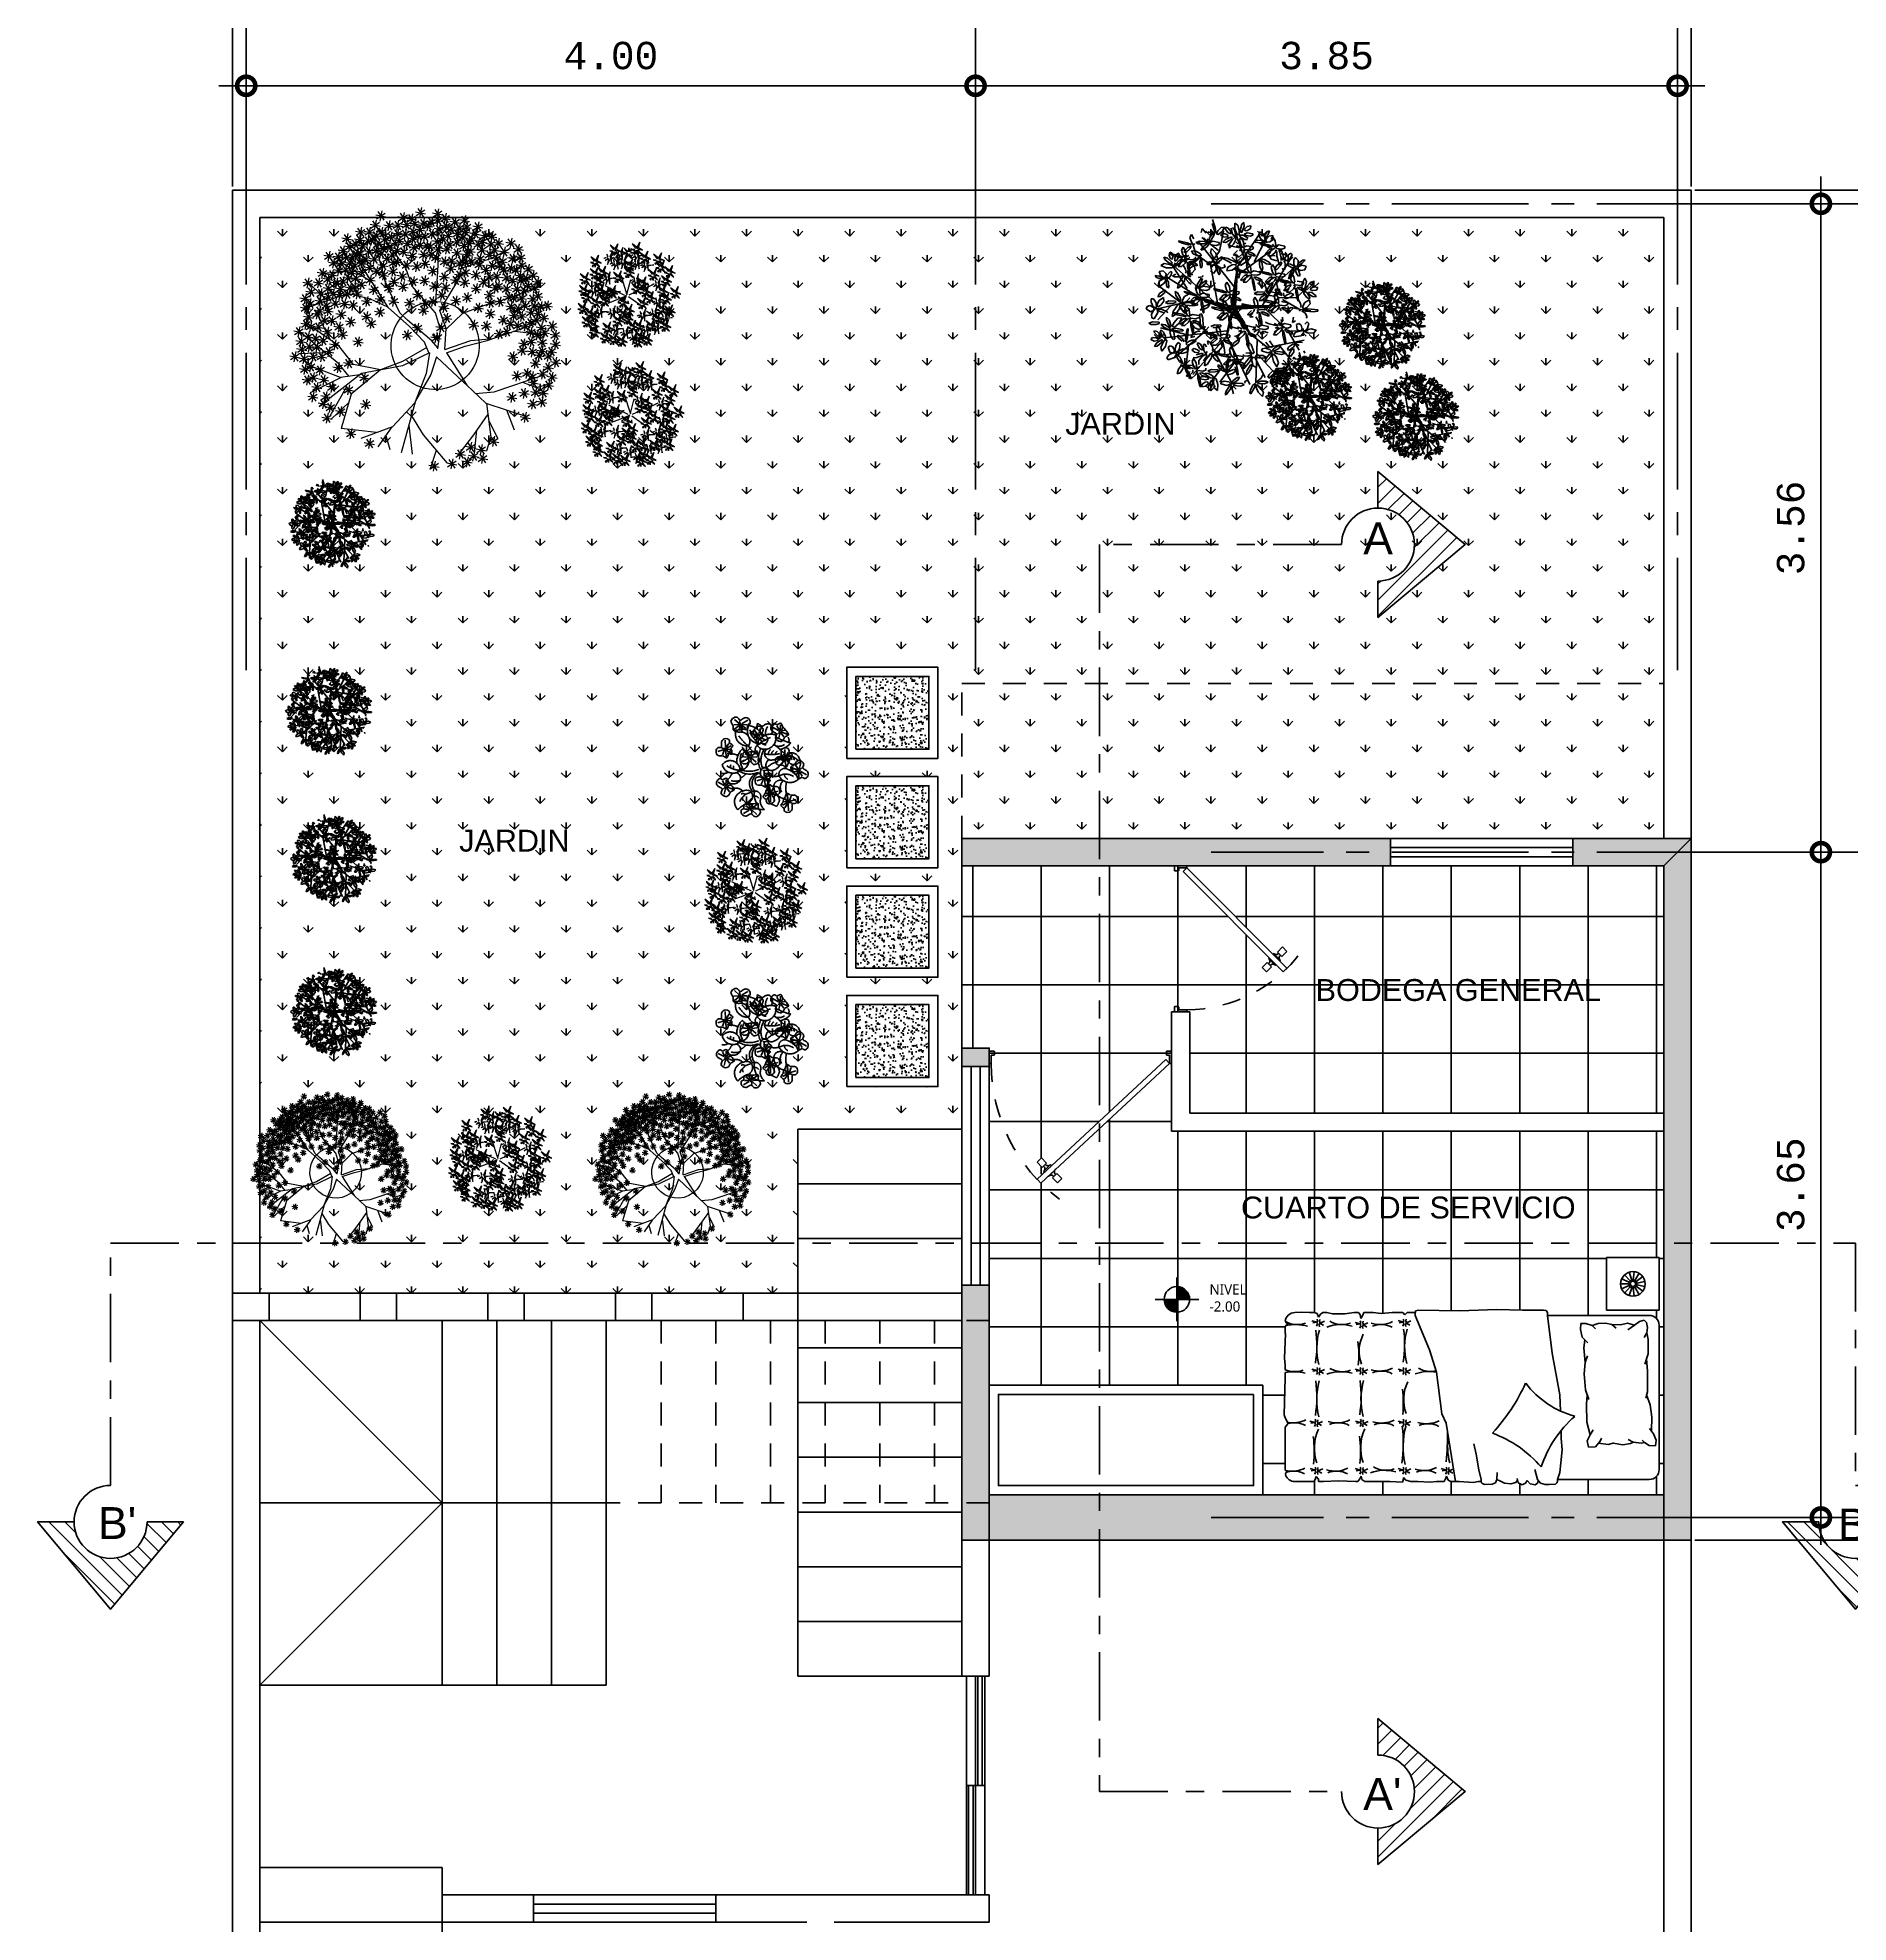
# Model space of a CAD drawing. Header units: inches. Extents: x -9 to 337, y -247 to 209.
# Drawn here: x 0.5 to 10.43, y 50.36 to 60.69 of the extents above; entities that cross this region are included whole.
import ezdxf
from ezdxf.enums import TextEntityAlignment as Align

# ---------------------------------------------------------------- set-up
doc = ezdxf.new("R2010")
doc.units = ezdxf.units.IN
doc.header["$MEASUREMENT"] = 0
doc.header["$PDMODE"] = 34
for name, pattern in [('ACAD_ISO02W100', [15, 12, -3]), ('CENTER2', [1.125, 0.75, -0.125, 0.125, -0.125]), ('HIDDEN', [0.375, 0.25, -0.125]), ('RAYITAS', [0.375, 0.25, -0.125])]:
    doc.linetypes.add(name, pattern=pattern)
doc.layers.add('ARBOLES', color=112, linetype='Continuous', lineweight=5)
doc.layers.add('Croto', color=16, linetype='Continuous', lineweight=5)
for name, color, linetype in [('arboless', 72, 'ACAD_ISO02W100'), ('artefactos', 9, 'Continuous'), ('aux2', 194, 'Continuous'), ('hatch', 167, 'Continuous'), ('vegetales', 3, 'Continuous')]:
    doc.layers.add(name, color=color, linetype=linetype)
doc.styles.add('MONOTXT4', font='monotxt4.shx')
doc.styles.get("Standard").update_dxf_attribs({"font": 'arial.ttf'})
doc.dimstyles.new('E100', dxfattribs={"dimtxt": 0.15, "dimasz": 0.2, "dimexe": 0.15, "dimexo": 0.02, "dimgap": 0.09, "dimtad": 1, "dimzin": 0, "dimdsep": 46, "dimtxsty": 'MONOTXT4', "dimblk": 'DOTSMALL', "dimcen": 0.01, "dimdle": 0.15, "dimclrd": 1, "dimclre": 1, "dimclrt": 2, "dimadec": 0, "dimazin": 0, "dimtfac": 1, "dimtofl": 0, "dimtmove": 1, "dimatfit": 1, "dimldrblk": 'OPEN90', "dimfxl": 1, "dimtolj": 1, "dimtzin": 0, "dimarcsym": 0})

# ---------------------------------------------------------------- blocks, each defined once
blk = doc.blocks.new('velador')
at = {"layer": 'artefactos', "color": 1}
blk.add_lwpolyline([(-0.4, 0.4), (-0.4, 0), (0, 0), (0, 0.4), (-0.4, 0.4)], dxfattribs=at)
for radius in [0.0937, 0.0304]:
    blk.add_circle((-0.2, 0.2), radius, dxfattribs=at)
at = {"layer": 'aux2', "color": 1}
for p, q in [((-0.219, 0.292), (-0.206, 0.23)), ((-0.181, 0.292), (-0.194, 0.23)), ((-0.293, 0.21), (-0.23, 0.203)), ((-0.289, 0.171), (-0.229, 0.191)), ((-0.281, 0.247), (-0.226, 0.215)), ((-0.27, 0.137), (-0.223, 0.18)), ((-0.255, 0.276), (-0.218, 0.225)), ((-0.238, 0.114), (-0.212, 0.172)), ((-0.2, 0.106), (-0.2, 0.17)), ((-0.162, 0.114), (-0.188, 0.172)), ((-0.145, 0.276), (-0.182, 0.225)), ((-0.13, 0.137), (-0.177, 0.18)), ((-0.119, 0.247), (-0.174, 0.215)), ((-0.111, 0.171), (-0.171, 0.191)), ((-0.107, 0.21), (-0.17, 0.203))]:
    blk.add_line(p, q, dxfattribs=at)
blk.add_circle((-0.2, 0.2), 0.0202, dxfattribs=at)
blk = doc.blocks.new('cama1p')
at = {"layer": 'artefactos', "color": 1}
for p, q in [((708.104, 609.548), (708.104, 610.169)), ((708.164, 610.229), (709.044, 610.229)), ((708.589, 610.152), (708.649, 610.174)), ((708.649, 610.174), (708.725, 610.185)), ((708.725, 610.185), (708.808, 610.183)), ((708.825, 610.195), (708.793, 610.171)), ((708.865, 610.211), (708.825, 610.195)), ((708.898, 610.206), (708.865, 610.211)), ((708.878, 610.139), (708.896, 610.169)), ((708.896, 610.169), (708.898, 610.206)), ((709.104, 609.609), (709.104, 610.169)), ((708.147, 610.152), (708.133, 610.138)), ((708.133, 610.138), (708.141, 610.11)), ((708.141, 610.11), (708.163, 610.078)), ((708.178, 610.158), (708.147, 610.152)), ((708.163, 610.078), (708.152, 610.036)), ((708.163, 610.078), (708.191, 610.039)), ((708.211, 610.153), (708.178, 610.158)), ((708.211, 610.153), (708.25, 610.162)), ((708.211, 610.153), (708.238, 610.138)), ((708.25, 610.162), (708.339, 610.161)), ((708.339, 610.161), (708.402, 610.141)), ((708.37, 610.151), (708.442, 610.157)), ((708.442, 610.157), (708.569, 610.158)), ((708.569, 610.158), (708.609, 610.147)), ((708.86, 610.04), (708.876, 610.071)), ((708.864, 610.125), (708.878, 610.139)), ((708.876, 610.071), (708.882, 610.12)), ((708.884, 610.054), (708.876, 610.071)), ((708.882, 610.12), (708.878, 610.139)), ((708.893, 610.007), (708.884, 610.054)), ((708.152, 610.036), (708.161, 609.993)), ((708.16, 609.941), (708.152, 609.901)), ((708.161, 609.993), (708.16, 609.941)), ((708.181, 609.966), (708.16, 609.941)), ((708.883, 609.949), (708.893, 610.007)), ((708.883, 609.947), (708.883, 609.952)), ((708.89, 609.919), (708.883, 609.949)), ((708.152, 609.901), (708.154, 609.857)), ((708.154, 609.857), (708.165, 609.821)), ((708.186, 609.842), (708.165, 609.821)), ((708.801, 609.827), (708.831, 609.809)), ((708.871, 609.87), (708.853, 609.878)), ((708.905, 609.842), (708.871, 609.87)), ((708.883, 609.86), (708.89, 609.919)), ((708.883, 609.86), (708.883, 609.864)), ((708.908, 609.798), (708.905, 609.842)), ((708.165, 609.821), (708.154, 609.783)), ((708.154, 609.783), (708.154, 609.752)), ((708.154, 609.752), (708.189, 609.75)), ((708.189, 609.75), (708.237, 609.76)), ((708.237, 609.76), (708.272, 609.794)), ((708.254, 609.777), (708.302, 609.77)), ((708.302, 609.77), (708.391, 609.778)), ((708.351, 609.793), (708.391, 609.778)), ((708.391, 609.778), (708.461, 609.773)), ((708.461, 609.773), (708.557, 609.781)), ((708.557, 609.781), (708.617, 609.8)), ((708.588, 609.791), (708.646, 609.787)), ((708.646, 609.787), (708.755, 609.789)), ((708.755, 609.789), (708.831, 609.809)), ((708.831, 609.809), (708.869, 609.791)), ((708.869, 609.791), (708.908, 609.798)), ((708.334, 609.576), (708.589, 609.623)), ((708.589, 609.623), (708.687, 609.628)), ((708.805, 609.631), (708.855, 609.632)), ((708.855, 609.632), (708.924, 609.638)), ((708.924, 609.638), (709.061, 609.623)), ((709.061, 609.623), (709.104, 609.609)), ((709.104, 609.609), (709.117, 609.609)), ((709.117, 609.609), (709.124, 609.606)), ((709.124, 609.606), (709.132, 609.598)), ((709.132, 609.598), (709.134, 609.559)), ((708.075, 609.54), (708.072, 609.525)), ((708.072, 609.525), (708.073, 609.397)), ((708.087, 609.548), (708.075, 609.54)), ((708.087, 609.548), (708.104, 609.548)), ((708.104, 609.548), (708.334, 609.576)), ((709.105, 609.487), (709.044, 609.471)), ((709.126, 609.505), (709.105, 609.487)), ((709.113, 609.494), (709.126, 609.487)), ((709.135, 609.535), (709.126, 609.505)), ((709.126, 609.487), (709.136, 609.473)), ((709.134, 609.559), (709.135, 609.535)), ((708.073, 609.397), (708.068, 609.239)), ((709.124, 609.369), (709.098, 609.363)), ((709.109, 609.366), (709.122, 609.355)), ((709.131, 609.442), (709.11, 609.425)), ((709.11, 609.425), (709.127, 609.414)), ((709.136, 609.394), (709.124, 609.369)), ((709.127, 609.414), (709.136, 609.394)), ((709.136, 609.473), (709.131, 609.442)), ((709.112, 609.259), (709.104, 609.239)), ((709.127, 609.287), (709.112, 609.259)), ((709.122, 609.355), (709.13, 609.325)), ((709.13, 609.325), (709.127, 609.287)), ((708.068, 609.239), (708.077, 609.013)), ((709.046, 609.13), (709.104, 609.145)), ((709.104, 609.239), (709.061, 609.241)), ((709.125, 609.231), (709.104, 609.239)), ((709.104, 609.145), (709.117, 609.145)), ((709.117, 609.145), (709.125, 609.146)), ((709.117, 609.145), (709.117, 609.126)), ((709.117, 609.145), (709.117, 609.126)), ((709.133, 609.211), (709.125, 609.231)), ((709.125, 609.146), (709.129, 609.152)), ((709.129, 609.152), (709.134, 609.165)), ((709.134, 609.165), (709.133, 609.211)), ((708.949, 609.113), (708.887, 609.1)), ((709.046, 609.13), (708.949, 609.113)), ((709.122, 609.098), (709.117, 609.126)), ((709.117, 609.01), (709.122, 609.098)), ((708.077, 609.013), (708.073, 608.762)), ((708.704, 608.904), (708.76, 608.932)), ((708.76, 608.932), (709.117, 608.987)), ((709.083, 608.933), (709.108, 608.944)), ((709.099, 608.928), (709.083, 608.933)), ((709.117, 608.919), (709.099, 608.928)), ((709.108, 608.944), (709.117, 608.959)), ((709.117, 609.01), (709.117, 608.959)), ((709.117, 608.919), (709.117, 608.873)), ((708.104, 608.743), (708.313, 608.83)), ((708.313, 608.83), (708.45, 608.872)), ((708.45, 608.872), (708.704, 608.904)), ((709.12, 608.833), (709.117, 608.873)), ((709.117, 608.759), (709.12, 608.833)), ((708.073, 608.762), (708.077, 608.745)), ((708.077, 608.745), (708.087, 608.745)), ((708.087, 608.693), (708.087, 608.745)), ((708.104, 608.743), (708.087, 608.743)), ((708.087, 608.693), (708.1, 608.68)), ((708.1, 608.68), (708.087, 608.668)), ((709.092, 608.672), (709.108, 608.685)), ((709.108, 608.685), (709.117, 608.715)), ((709.117, 608.759), (709.117, 608.715)), ((708.087, 608.601), (708.087, 608.668)), ((708.087, 608.601), (708.093, 608.534)), ((709.108, 608.669), (709.092, 608.672)), ((709.12, 608.664), (709.108, 608.669)), ((709.116, 608.588), (709.12, 608.664)), ((709.117, 608.459), (709.116, 608.588)), ((708.093, 608.534), (708.087, 608.486)), ((708.087, 608.43), (708.087, 608.486)), ((709.117, 608.459), (709.117, 608.436)), ((708.087, 608.43), (708.103, 608.424)), ((708.1, 608.408), (708.087, 608.396)), ((708.087, 608.37), (708.087, 608.396)), ((708.087, 608.37), (708.094, 608.313)), ((708.122, 608.411), (708.1, 608.408)), ((708.103, 608.424), (708.122, 608.411)), ((709.083, 608.413), (709.104, 608.418)), ((709.099, 608.404), (709.083, 608.413)), ((709.117, 608.393), (709.099, 608.404)), ((709.104, 608.418), (709.117, 608.436)), ((709.113, 608.274), (709.117, 608.38)), ((709.117, 608.393), (709.117, 608.38)), ((708.094, 608.238), (708.087, 608.203)), ((708.094, 608.313), (708.094, 608.238)), ((709.117, 608.184), (709.113, 608.274)), ((708.087, 608.179), (708.087, 608.203)), ((708.087, 608.179), (708.096, 608.166)), ((708.093, 608.145), (708.087, 608.126)), ((708.087, 608.098), (708.087, 608.126)), ((708.114, 608.154), (708.093, 608.145)), ((708.096, 608.166), (708.114, 608.154)), ((709.085, 608.139), (709.101, 608.153)), ((709.097, 608.134), (709.085, 608.139)), ((709.117, 608.126), (709.097, 608.134)), ((709.101, 608.153), (709.117, 608.154)), ((709.117, 608.184), (709.117, 608.154)), ((709.117, 608.126), (709.117, 608.009)), ((708.087, 608.098), (708.085, 608.05)), ((708.085, 608.05), (708.087, 608.009)), ((708.141, 607.951), (708.153, 607.961)), ((708.153, 607.961), (708.157, 607.971)), ((708.157, 607.971), (708.161, 607.96)), ((708.161, 607.96), (708.17, 607.949)), ((708.212, 607.949), (708.17, 607.949)), ((708.212, 607.949), (708.217, 607.953)), ((708.217, 607.953), (708.364, 607.946)), ((708.364, 607.946), (708.408, 607.949)), ((708.433, 607.949), (708.408, 607.949)), ((708.484, 607.949), (708.452, 607.949)), ((708.484, 607.949), (708.71, 607.943)), ((708.71, 607.943), (708.729, 607.949)), ((708.729, 607.949), (708.755, 607.964)), ((708.755, 607.964), (708.764, 607.966)), ((708.764, 607.966), (708.785, 607.949)), ((708.957, 607.949), (708.785, 607.949)), ((709.047, 607.949), (708.957, 607.949))]:
    blk.add_line(p, q, dxfattribs=at)
for centre, radius, start, end in [((708.164, 610.169), 0.06, 90, 180), ((709.044, 610.169), 0.06, 0, 90), ((708.171, 609.866), 0.568, 307.5937, 344.5934), ((709.246, 610.173), 0.698, 220.9956, 251.762), ((709.48, 608.975), 0.7, 130.2682, 160.0151), ((708.038, 608.361), 1.158, 47.4494, 65.5579), ((708.147, 608.009), 0.06, 180, 263.4836), ((709.057, 608.009), 0.06, 289.8941, 0), ((709.028, 607.963), 0.0232, 324.8864, 5.0197), ((709.071, 607.966), 0.0142, 177.2032, 298.2318)]:
    blk.add_arc(centre, radius, start, end, dxfattribs=at)
at = {"layer": 'aux2', "color": 1}
for p, q in [((709.028, 608.931), (709.037, 608.935)), ((709.03, 608.949), (709.04, 608.946)), ((709.037, 608.935), (709.047, 608.931)), ((709.047, 608.931), (709.038, 608.9)), ((709.052, 608.95), (709.04, 608.978)), ((709.04, 608.946), (709.053, 608.951)), ((709.057, 608.935), (709.047, 608.931)), ((709.047, 608.931), (709.051, 608.906)), ((709.062, 608.944), (709.052, 608.95)), ((709.053, 608.951), (709.066, 608.971)), ((709.071, 608.928), (709.057, 608.935)), ((709.074, 608.948), (709.062, 608.944)), ((708.128, 608.688), (708.138, 608.685)), ((708.15, 608.689), (708.138, 608.716)), ((708.138, 608.685), (708.151, 608.689)), ((708.16, 608.683), (708.15, 608.689)), ((708.151, 608.689), (708.164, 608.71)), ((708.172, 608.686), (708.16, 608.683)), ((708.424, 608.688), (708.434, 608.685)), ((708.446, 608.689), (708.434, 608.716)), ((708.434, 608.685), (708.446, 608.689)), ((708.446, 608.689), (708.459, 608.71)), ((708.455, 608.683), (708.446, 608.689)), ((708.468, 608.686), (708.455, 608.683)), ((708.74, 608.688), (708.75, 608.685)), ((708.762, 608.689), (708.75, 608.716)), ((708.75, 608.685), (708.762, 608.689)), ((708.762, 608.689), (708.775, 608.71)), ((708.771, 608.683), (708.762, 608.689)), ((708.784, 608.686), (708.771, 608.683)), ((709.03, 608.688), (709.04, 608.685)), ((709.052, 608.689), (709.04, 608.716)), ((709.04, 608.685), (709.053, 608.689)), ((709.062, 608.683), (709.052, 608.689)), ((709.053, 608.689), (709.066, 608.71)), ((708.126, 608.67), (708.135, 608.674)), ((708.135, 608.674), (708.145, 608.669)), ((708.145, 608.669), (708.136, 608.639)), ((708.155, 608.673), (708.145, 608.669)), ((708.145, 608.669), (708.149, 608.645)), ((708.169, 608.666), (708.155, 608.673)), ((708.421, 608.67), (708.431, 608.674)), ((708.431, 608.674), (708.44, 608.669)), ((708.44, 608.669), (708.432, 608.639)), ((708.451, 608.673), (708.44, 608.669)), ((708.44, 608.669), (708.444, 608.645)), ((708.465, 608.666), (708.451, 608.673)), ((708.737, 608.67), (708.747, 608.674)), ((708.747, 608.674), (708.756, 608.669)), ((708.756, 608.669), (708.748, 608.639)), ((708.767, 608.673), (708.756, 608.669)), ((708.756, 608.669), (708.76, 608.645)), ((708.781, 608.666), (708.767, 608.673)), ((709.028, 608.67), (709.037, 608.674)), ((709.037, 608.674), (709.047, 608.669)), ((709.047, 608.669), (709.038, 608.639)), ((709.057, 608.673), (709.047, 608.669)), ((709.047, 608.669), (709.051, 608.645)), ((709.071, 608.666), (709.057, 608.673)), ((708.162, 608.427), (708.15, 608.454)), ((708.162, 608.427), (708.175, 608.448)), ((708.446, 608.427), (708.434, 608.454)), ((708.446, 608.427), (708.459, 608.448)), ((708.762, 608.428), (708.75, 608.455)), ((708.762, 608.429), (708.775, 608.449)), ((709.052, 608.427), (709.04, 608.454)), ((709.053, 608.427), (709.066, 608.448)), ((708.137, 608.408), (708.147, 608.412)), ((708.14, 608.426), (708.15, 608.423)), ((708.147, 608.412), (708.156, 608.407)), ((708.156, 608.407), (708.148, 608.377)), ((708.15, 608.423), (708.162, 608.427)), ((708.167, 608.411), (708.156, 608.407)), ((708.156, 608.407), (708.16, 608.383)), ((708.171, 608.421), (708.162, 608.427)), ((708.181, 608.404), (708.167, 608.411)), ((708.184, 608.424), (708.171, 608.421)), ((708.421, 608.408), (708.431, 608.412)), ((708.424, 608.426), (708.434, 608.423)), ((708.431, 608.412), (708.44, 608.407)), ((708.44, 608.407), (708.432, 608.377)), ((708.434, 608.423), (708.446, 608.427)), ((708.451, 608.411), (708.44, 608.407)), ((708.44, 608.407), (708.444, 608.383)), ((708.455, 608.421), (708.446, 608.427)), ((708.465, 608.404), (708.451, 608.411)), ((708.468, 608.424), (708.455, 608.421)), ((708.737, 608.409), (708.747, 608.413)), ((708.74, 608.427), (708.75, 608.424)), ((708.747, 608.413), (708.756, 608.409)), ((708.756, 608.409), (708.748, 608.378)), ((708.75, 608.424), (708.762, 608.429)), ((708.767, 608.413), (708.756, 608.409)), ((708.756, 608.409), (708.76, 608.384)), ((708.771, 608.422), (708.762, 608.428)), ((708.781, 608.406), (708.767, 608.413)), ((708.784, 608.426), (708.771, 608.422)), ((709.028, 608.408), (709.037, 608.412)), ((709.03, 608.426), (709.04, 608.423)), ((709.037, 608.412), (709.047, 608.407)), ((709.047, 608.407), (709.038, 608.377)), ((709.04, 608.423), (709.053, 608.427)), ((709.057, 608.411), (709.047, 608.407)), ((709.047, 608.407), (709.051, 608.383)), ((709.062, 608.421), (709.052, 608.427)), ((709.071, 608.404), (709.057, 608.411)), ((709.074, 608.424), (709.062, 608.421)), ((708.127, 608.144), (708.136, 608.148)), ((708.129, 608.162), (708.139, 608.159)), ((708.136, 608.148), (708.146, 608.143)), ((708.146, 608.143), (708.137, 608.113)), ((708.151, 608.163), (708.139, 608.19)), ((708.139, 608.159), (708.152, 608.163)), ((708.156, 608.147), (708.146, 608.143)), ((708.146, 608.143), (708.15, 608.119)), ((708.161, 608.157), (708.151, 608.163)), ((708.152, 608.163), (708.165, 608.184)), ((708.17, 608.14), (708.156, 608.147)), ((708.173, 608.16), (708.161, 608.157)), ((708.421, 608.144), (708.431, 608.148)), ((708.424, 608.162), (708.434, 608.159)), ((708.431, 608.148), (708.44, 608.143)), ((708.44, 608.143), (708.432, 608.113)), ((708.446, 608.163), (708.434, 608.19)), ((708.434, 608.159), (708.446, 608.163)), ((708.451, 608.147), (708.44, 608.143)), ((708.44, 608.143), (708.444, 608.119)), ((708.446, 608.163), (708.459, 608.184)), ((708.455, 608.157), (708.446, 608.163)), ((708.465, 608.14), (708.451, 608.147)), ((708.468, 608.16), (708.455, 608.157)), ((708.737, 608.132), (708.747, 608.136)), ((708.74, 608.15), (708.75, 608.147)), ((708.747, 608.136), (708.756, 608.131)), ((708.756, 608.131), (708.748, 608.101)), ((708.762, 608.151), (708.75, 608.178)), ((708.75, 608.147), (708.762, 608.151)), ((708.767, 608.135), (708.756, 608.131)), ((708.756, 608.131), (708.76, 608.107)), ((708.762, 608.151), (708.775, 608.172)), ((708.771, 608.145), (708.762, 608.151)), ((708.781, 608.128), (708.767, 608.135)), ((708.784, 608.148), (708.771, 608.145)), ((709.028, 608.133), (709.037, 608.137)), ((709.03, 608.151), (709.04, 608.148)), ((709.037, 608.137), (709.047, 608.132)), ((709.047, 608.132), (709.038, 608.102)), ((709.052, 608.152), (709.04, 608.179)), ((709.04, 608.148), (709.053, 608.152)), ((709.057, 608.136), (709.047, 608.132)), ((709.047, 608.132), (709.051, 608.108)), ((709.062, 608.146), (709.052, 608.152)), ((709.053, 608.152), (709.066, 608.173)), ((709.071, 608.129), (709.057, 608.136)), ((709.074, 608.149), (709.062, 608.146))]:
    blk.add_line(p, q, dxfattribs=at)
for centre, radius, start, end in [((708.794, 606.64), 2.3, 84.9771, 89.5919), ((708.896, 609.403), 0.463, 262.4427, 283.4217), ((708.294, 608.838), 0.152, 330.0061, 12.3194), ((708.698, 608.828), 0.252, 169.9188, 199.7293), ((708.587, 608.811), 0.177, 342.6443, 26.1603), ((708.91, 608.82), 0.146, 152.7511, 201.5194), ((708.872, 608.795), 0.177, 342.6443, 26.1603), ((709.195, 608.804), 0.146, 152.7511, 201.5194), ((708.297, 609.076), 0.398, 254.0725, 284.474), ((708.279, 607.997), 0.681, 80.7582, 97.7307), ((708.617, 608.914), 0.242, 243.6643, 290.3373), ((708.902, 609.162), 0.493, 255.6969, 282.9993), ((707.983, 608.527), 0.177, 342.6443, 26.1603), ((708.306, 608.536), 0.146, 152.7511, 201.5194), ((708.266, 608.527), 0.177, 342.6443, 26.1603), ((708.589, 608.536), 0.146, 152.7511, 201.5194), ((708.639, 607.987), 0.683, 84.2916, 97.2079), ((708.583, 608.537), 0.177, 342.6443, 26.1603), ((708.906, 608.546), 0.146, 152.7511, 201.5194), ((708.882, 607.818), 0.852, 81.7407, 96.9094), ((708.896, 608.564), 0.152, 330.0061, 18.9919), ((709.3, 608.555), 0.252, 163.9853, 199.7293), ((708.008, 608.298), 0.152, 330.0061, 18.9919), ((708.412, 608.289), 0.252, 163.9853, 199.7293), ((708.321, 608.62), 0.219, 242.2905, 291.3895), ((708.343, 607.8), 0.599, 83.9046, 97.6969), ((708.295, 608.298), 0.152, 330.0061, 18.9919), ((708.699, 608.289), 0.252, 163.9853, 199.7293), ((708.615, 608.848), 0.436, 254.7777, 283.8338), ((708.596, 607.665), 0.748, 81.186, 97.3731), ((708.582, 608.265), 0.177, 342.6443, 26.1603), ((708.904, 608.274), 0.146, 152.7511, 201.5194), ((708.911, 608.688), 0.278, 245.4339, 288.9801), ((708.933, 607.594), 0.815, 84.7732, 96.5996), ((708.876, 608.254), 0.177, 342.6443, 26.1603), ((709.199, 608.263), 0.146, 152.7511, 201.5194), ((708.303, 608.541), 0.398, 254.0725, 284.474), ((708.285, 607.462), 0.681, 80.7582, 97.7307), ((708.618, 608.578), 0.436, 254.7777, 283.8338), ((708.599, 607.395), 0.748, 81.186, 97.3731), ((708.913, 608.406), 0.278, 245.4339, 288.9801), ((708.936, 607.312), 0.815, 84.7732, 96.5996), ((708.008, 608.025), 0.152, 330.0061, 18.9919), ((708.412, 608.016), 0.252, 163.9853, 194.5806), ((708.295, 608.011), 0.152, 335.8404, 18.9919), ((708.699, 608.002), 0.252, 163.9853, 191.9955), ((708.582, 607.998), 0.177, 348.8205, 26.1603), ((708.904, 608.007), 0.146, 152.7511, 196.1313), ((708.876, 607.991), 0.177, 351.4985, 26.1603), ((709.199, 608), 0.146, 152.7511, 193.3336)]:
    blk.add_arc(centre, radius, start, end, dxfattribs=at)
at = {"layer": 'hatch', "color": 1}
blk.add_line((709.074, 608.686), (709.062, 608.683), dxfattribs=at)
at = {"layer": 'artefactos', "color": 1, "xscale": 0.7999999999999545, "yscale": 0.7999999999999545, "zscale": 0.7999999999999545}
blk.add_blockref('velador', (708.072, 609.909), dxfattribs=at)
blk = doc.blocks.new('*U31')
at = {"layer": 'artefactos'}
for p, q in [((0.011, 0.034), (0.561, 0.583)), ((0.032, 0.013), (0.582, 0.562)), ((0.469, 0.583), (0.445, 0.559)), ((0.445, 0.559), (0.473, 0.531)), ((0.469, 0.583), (0.497, 0.555)), ((0.497, 0.555), (0.473, 0.531)), ((0.519, 0.547), (0.481, 0.509)), ((0.546, 0.52), (0.508, 0.482)), ((0.519, 0.547), (0.522, 0.544)), ((0.546, 0.52), (0.543, 0.523)), ((0.582, 0.562), (0.561, 0.583)), ((0.481, 0.509), (0.484, 0.506)), ((0.508, 0.482), (0.505, 0.485)), ((0.554, 0.498), (0.53, 0.474)), ((0.558, 0.446), (0.53, 0.474)), ((0.582, 0.47), (0.554, 0.498)), ((0.582, 0.47), (0.558, 0.446)), ((0, 0.031), (0, -0.031)), ((0.008, 0.034), (0.003, 0.034)), ((0.011, 0.034), (0.032, 0.013)), ((0.011, 0.031), (0.011, -0.011)), ((0.789, 0.031), (0.789, -0.011)), ((0.792, 0.034), (0.797, 0.034)), ((0.8, 0.031), (0.8, -0.031)), ((0.025, -0.034), (0.003, -0.034)), ((0.011, -0.011), (0.025, -0.011)), ((0.028, -0.014), (0.028, -0.031)), ((0.772, -0.014), (0.772, -0.031)), ((0.789, -0.011), (0.775, -0.011)), ((0.775, -0.034), (0.797, -0.034))]:
    blk.add_line(p, q, dxfattribs=at)
at = {"layer": 'artefactos', "linetype": 'RAYITAS', "ltscale": 0.15}
blk.add_arc((0.011, 0.034), 0.778, 0, 53.9605, dxfattribs=at)
at = {"layer": 'artefactos'}
for centre, radius, start, end in [((0.468, 0.523), 0.0188, 310.968, 53.1574), ((0.505, 0.559), 0.0188, 216.8426, 319.032), ((0.558, 0.506), 0.0188, 130.968, 233.1574), ((0.522, 0.47), 0.0188, 36.8426, 139.032), ((0.003, 0.031), 0.003, 90, 180), ((0.008, 0.031), 0.003, 0, 90), ((0.792, 0.031), 0.003, 90, 180), ((0.797, 0.031), 0.003, 0, 90), ((0.003, -0.031), 0.003, 180, 270), ((0.025, -0.014), 0.003, 0, 90), ((0.025, -0.031), 0.003, 270, 0), ((0.775, -0.014), 0.003, 90, 180), ((0.775, -0.031), 0.003, 180, 270), ((0.797, -0.031), 0.003, 270, 0)]:
    blk.add_arc(centre, radius, start, end, dxfattribs=at)
blk = doc.blocks.new('purple flowers')
at = {"color": 202, "linetype": 'Continuous'}
for p, q in [((-2.07, 14.05), (-3.75, 13.8)), ((-3.6, 15.88), (-1.7, 14.3)), ((-1.75, 15.43), (-1.49, 14.43)), ((0.76, 12.92), (-1.04, 13.86)), ((1.27, 15.84), (-0.72, 14.48)), ((1.04, 14.18), (-0.68, 14.11)), ((6.01, 15.43), (8.7, 14.53)), ((7.4, 13.82), (8.49, 14.15)), ((8.73, 15), (7.68, 16.32)), ((8.25, 12.78), (8.7, 13.9)), ((9.17, 11.97), (9.08, 14.01)), ((9.55, 17.22), (9.13, 14.79)), ((10.09, 15.4), (9.35, 14.68)), ((10.4, 12.37), (9.48, 13.81)), ((11.95, 12.99), (9.78, 14.03)), ((-12.91, 9.55), (-12.73, 7.15)), ((-11.6, 8.52), (-12.39, 7)), ((-10.64, 7.65), (-12.36, 6.56)), ((-3.81, 11.91), (-1.69, 13.79)), ((-1.72, 12.31), (-1.46, 13.42)), ((-0.4, 12.52), (-1.15, 13.48)), ((1.14, 7.23), (1.22, 5.19)), ((7.9, 7.71), (8.74, 6.93)), ((8.6, 9.72), (9.16, 6.94)), ((9.59, 7.14), (10.21, 8.72)), ((11.93, 7.55), (9.61, 6.69)), ((-15.38, 5.36), (-13.06, 6.21)), ((-14.07, 6.73), (-13.07, 6.46)), ((-13.04, 5.76), (-13.66, 4.19)), ((-12.06, 3.19), (-12.62, 5.97)), ((-11.36, 5.2), (-12.19, 5.98)), ((-10.88, 6.45), (-12.08, 6.28)), ((-1.64, 6.21), (0.53, 5.17)), ((-0.09, 6.84), (0.83, 5.39)), ((0.22, 3.8), (0.96, 4.53)), ((0.76, 1.98), (1.17, 4.41)), ((1.58, 4.21), (2.63, 2.88)), ((2.06, 6.42), (1.61, 5.3)), ((4.3, 3.77), (1.61, 4.68)), ((2.91, 5.38), (1.82, 5.05)), ((7.19, 5.25), (8.91, 6.34)), ((7.43, 6.46), (8.63, 6.62)), ((8.15, 4.38), (8.94, 5.91)), ((9.46, 3.35), (9.27, 5.75)), ((10.62, 6.17), (9.62, 6.45)), ((12.36, -0.22), (14.68, 0.64)), ((13.67, 1.16), (14.67, 0.88)), ((14.7, 0.19), (14.08, -1.38)), ((14.83, 3.98), (15.01, 1.58)), ((15.69, -2.38), (15.13, 0.39)), ((16.14, 2.95), (15.35, 1.43)), ((17.1, 2.08), (15.38, 0.99)), ((16.39, -0.37), (15.55, 0.41)), ((16.86, 0.88), (15.66, 0.71)), ((-17.43, -4.5), (-15.26, -5.54)), ((-15.88, -3.88), (-14.96, -5.32)), ((-15.57, -6.91), (-14.83, -6.19)), ((-15.03, -8.73), (-14.62, -6.3)), ((-14.65, -3.48), (-14.57, -5.52)), ((-14.21, -6.51), (-13.16, -7.83)), ((-13.73, -4.29), (-14.18, -5.41)), ((-11.49, -6.94), (-14.18, -6.04)), ((-12.88, -5.33), (-13.97, -5.66)), ((-3.41, -6.54), (-5.53, -8.41)), ((-4.97, -5.89), (-2.85, -4.02)), ((-3.23, -3.75), (-4.91, -4)), ((-4.76, -1.93), (-2.85, -3.51)), ((-2.91, -2.38), (-2.65, -3.38)), ((-2.88, -5.49), (-2.62, -4.38)), ((-1.56, -5.28), (-2.31, -4.33)), ((-0.4, -4.89), (-2.2, -3.94)), ((0.11, -1.97), (-1.88, -3.33)), ((-0.12, -3.62), (-1.84, -3.7)), ((5.32, -8.14), (7.44, -6.26)), ((7.05, -6), (5.38, -6.25)), ((5.53, -4.17), (7.43, -5.75)), ((7.38, -4.62), (7.64, -5.62)), ((7.41, -7.74), (7.66, -6.63)), ((8.73, -7.53), (7.98, -6.57)), ((9.89, -7.13), (8.08, -6.19)), ((10.4, -4.21), (8.41, -5.57)), ((10.16, -5.87), (8.45, -5.94)), ((-8.49, -10.46), (-6.5, -9.1)), ((-8.25, -8.81), (-6.54, -8.73)), ((-7.98, -7.54), (-6.18, -8.49)), ((-6.82, -7.15), (-6.07, -8.1)), ((-5.5, -6.93), (-5.76, -8.04)), ((-5.47, -10.05), (-5.73, -9.05)), ((-3.62, -10.5), (-5.52, -8.92)), ((-5.14, -8.68), (-3.47, -8.43)), ((-2.47, -13.7), (-4.59, -15.57)), ((4.8, -14.08), (6.52, -12.98)), ((5.03, -12.87), (6.24, -12.7)), ((5.51, -11.62), (6.34, -12.4)), ((5.76, -14.94), (6.54, -13.42)), ((6.21, -9.61), (6.77, -12.39)), ((7.07, -15.97), (6.88, -13.57)), ((7.2, -12.18), (7.82, -10.61)), ((9.54, -11.78), (7.22, -12.64)), ((8.23, -13.16), (7.23, -12.88)), ((-7.55, -17.63), (-5.56, -16.26)), ((-7.31, -15.97), (-5.6, -15.89)), ((-7.04, -14.71), (-5.23, -15.65)), ((-5.88, -14.31), (-5.13, -15.27)), ((-4.56, -14.1), (-4.82, -15.21)), ((-4.53, -17.22), (-4.79, -16.22)), ((-2.68, -17.66), (-4.58, -16.09)), ((-4.2, -15.84), (-2.53, -15.59))]:
    blk.add_line(p, q, dxfattribs=at)
for centre in [(-1.39, 14.05), (9.07, 14.4), (9.24, 6.55), (-12.69, 6.35), (1.24, 4.8), (15.05, 0.78), (-14.55, -5.91), (-2.55, -3.76), (7.73, -6), (-5.83, -8.67), (6.85, -12.77), (-4.89, -15.84)]:
    blk.add_circle(centre, 0.394, dxfattribs=at)
at = {"color": 102}
for centre, radius, start, end in [((6.22, 12.7), 7.77, 170.05976, 208.92546), ((7.51, 10.39), 4.23, 121.69319, 219.96472), ((4.01, 16.1), 2.47, 301.21814, 332.71231), ((8.33, 14.53), 2.17, 168.39105, 218.54568), ((3.78, 16.83), 5.63, 307.05081, 341.32166), ((-7.73, 6.53), 3.33, 165.71699, 267.64593), ((-8.8, 13.83), 6.83, 251.58005, 270.51903), ((-6.83, 11.17), 2.82, 198.84413, 248.69028), ((-8.25, 4.85), 2.2, 59.87289, 102.65658), ((-3.89, 9.08), 4, 135.06103, 248.13655), ((-4.71, 16.48), 4.99, 246.24005, 261.38181), ((1.97, 9.68), 8.15, 176.27316, 210.22719), ((-4.84, 7.85), 1.38, 101.93938, 154.55026), ((-4.6, 6.77), 1.38, 101.93938, 154.55026), ((-6.93, 8.27), 3.59, 306.98951, 65.84227), ((1.94, 1.95), 6.47, 101.80242, 152.71311), ((0.61, 2.33), 6.71, 78.03927, 126.48864), ((-2.35, 8.21), 4.26, 264.27412, 352.29605), ((1.9, 13.61), 4.32, 193.44864, 222.6024), ((-1.14, 5.99), 1.52, 32.14942, 100.61706), ((-2.15, 13.18), 2.13, 290.57593, 340.8889), ((7.73, 7.65), 5.85, 167.73531, 180.15908), ((10.43, 4.16), 7.09, 150.30294, 192.33439), ((16.71, 7.43), 12.44, 155.53305, 178.8455), ((4.57, 8.17), 0.583, 238.64204, 292.88524), ((4.08, 10.95), 3.39, 282.34458, 41.02907), ((10.98, 7.1), 4.51, 100.27858, 202.24438), ((20.7, 5.24), 12.44, 155.53305, 178.8455), ((12.41, 0.35), 7.95, 107.50199, 120.09026), ((10.49, 4.98), 3.96, 94.30982, 116.91795), ((5.56, 8.73), 5.61, 319.65579, 20.05421), ((9.26, 13.69), 2.34, 293.15884, 317.50566), ((13.02, 11.16), 2.26, 154.9974, 193.14149), ((12.37, 4.01), 3.28, 38.39902, 117.01769), ((13.49, 6.51), 2.88, 100.04548, 144.527), ((22.92, 8.52), 9.97, 175.27003, 187.48307), ((-12.99, -3.21), 4.68, 113.14617, 164.40318), ((-13.5, -3.28), 4.57, 21.55441, 106.94983), ((-10.32, 9.34), 3.99, 235.29785, 262.38711), ((-13.87, 1.06), 3.26, 347.01743, 63.12559), ((-12.76, -1.08), 1.53, 352.88183, 55.74895), ((-5.36, 7.11), 4.64, 194.87493, 237.37505), ((-4.95, -3.55), 3.92, 61.81653, 169.56754), ((-8.55, 5.39), 2.29, 287.49875, 12.96188), ((-5.2, 5.68), 2.77, 227.42218, 277.74226), ((-5.09, 5.69), 0.432, 227.65653, 317.92175), ((2.6, 5.91), 8, 183.86007, 235.29498), ((5.06, 7.78), 10.06, 193.48671, 233.39017), ((-2.64, 5.58), 1.62, 168.52722, 265.24266), ((-2.01, 3.41), 2.25, 148.14906, 168.34455), ((-2.3, 4.88), 1.68, 37.47141, 101.41828), ((6.84, -5.43), 8.74, 96.12207, 148.57046), ((6.41, -5.5), 7.59, 90.3699, 141.897), ((5.62, 3.29), 1.89, 70.69391, 195.99654), ((7.09, -0.98), 2.95, 133.6208, 201.89894), ((14.85, 4.44), 10.33, 198.59296, 230.38756), ((6.2, -1.09), 2.52, 71.81798, 117.02437), ((6.84, -2.31), 2.52, 74.91631, 120.05693), ((8.72, 3.68), 2.84, 150.59398, 211.77724), ((7.63, 3.33), 2.23, 91.10547, 128.44844), ((-0.01, -13.85), 19.93, 55.72066, 71.70624), ((9.91, 4.25), 4.15, 209.84017, 294.60844), ((7.18, -2.15), 7.72, 66.68101, 86.94872), ((10.82, 3.89), 3.13, 168.60082, 208.38478), ((2.52, -0.85), 7.22, 340.40379, 7.56371), ((8.1, 0.32), 5.09, 22.99415, 65.17216), ((13.81, 1.49), 4.14, 86.04352, 133.08278), ((5.69, 13.08), 13.94, 295.28575, 302.07711), ((12.57, 5.51), 2.48, 266.1185, 351.7859), ((40.45, 4), 28.19, 186.35441, 197.96378), ((8.67, 0.52), 4.48, 9.56831, 23.45501), ((16.97, 7.31), 2.39, 211.86317, 222.83032), ((46.15, -5.95), 33.05, 159.38437, 160.36918), ((-18.77, -10.63), 8.77, 51.56557, 81.67419), ((-13.44, -6.3), 5.49, 42.1209, 101.71581), ((-12.01, -2.59), 1.77, 106.27844, 155.6004), ((-7.79, -6.36), 5.58, 155.48601, 221.86247), ((-11.82, -1.5), 2.71, 236.43915, 332.77533), ((-6.65, -8.49), 5.38, 107.92033, 170.5425), ((-8.29, -10.16), 3.65, 106.06171, 178.7938), ((-11.2, -5.34), 1.64, 338.10606, 41.26552), ((-12.24, -1.75), 3.01, 340.82293, 2.89547), ((-9.99, -4.65), 2.12, 288.97754, 72.81484), ((-4.22, -4.65), 4.28, 55.20238, 162.62878), ((-2.19, -9.75), 3.84, 87.66432, 167.57494), ((2.81, -3.73), 5.28, 150.48213, 207.3773), ((5.36, -3.18), 6.19, 176.4236, 228.16446), ((-138.66, -121.75), 183.02, 40.24332, 40.98048), ((6.61, 2.21), 6.88, 206.08391, 219.17852), ((3.66, -3.09), 2.65, 165.18608, 209.49375), ((3.16, -3.58), 2.37, 64.60235, 150.60187), ((0.24, -9.21), 6.87, 41.28105, 82.77627), ((4.9, -1.08), 4.86, 223.08193, 275.11513), ((10.4, 2.53), 7.6, 217.33348, 262.88985), ((5.17, -8.12), 2.21, 45.2035, 85.79727), ((7.15, -2.54), 1.65, 60.32864, 125.94435), ((-2.5, -6.57), 9.23, 0.10037, 16.83925), ((5.29, -8.98), 4.56, 33.36367, 74.41931), ((4.57, -9.93), 5.34, 38.46422, 67.81927), ((7.74, -3.18), 1.06, 59.8834, 129.67503), ((9.6, -8.78), 2.33, 108.09714, 256.07224), ((9.59, -7.99), 1.59, 22.20123, 116.80928), ((5.04, -9.16), 4.87, 344.88335, 33.51748), ((12.06, -3.93), 2.81, 166.44891, 202.75494), ((14, 1.48), 6.18, 223.05436, 266.62428), ((13.02, 0.05), 3.35, 191.50615, 250.61535), ((13.11, -2.12), 1.84, 279.36204, 340.31885), ((-6.79, -10.92), 2.16, 67.02956, 190.37017), ((-19.59, -13.89), 10.98, 3.72365, 13.62966), ((-8.68, -4.24), 8.94, 270.31292, 285.53263), ((-10.13, -8.25), 4.24, 310.06083, 350.72998), ((-7.69, -10.76), 2.53, 303.85606, 46.31726), ((-0.56, -12.08), 4.54, 119.74458, 193.76929), ((-12.06, -15.31), 7.41, 355.48601, 16.83765), ((5.14, -22.06), 11.6, 111.83606, 147.83603), ((-0.17, -13.25), 3.37, 76.13974, 154.44655), ((-1.74, -10.71), 2.79, 81.92203, 112.70523), ((-2.15, -10.72), 2.89, 15.00189, 73.83967), ((5.1, -10.01), 4.46, 150.18067, 265.83746), ((-2.15, -10.72), 2.89, 356.05495, 356.24466), ((2.84, -9.18), 2.13, 11.3471, 139.1372), ((-1.01, -12.19), 4.93, 358.91933, 63.06083), ((4.36, -10.91), 2.46, 129.9176, 184.44675), ((43.76, -16.03), 39.02, 173.12846, 177.6872), ((-3.38, -10.39), 8.46, 352.97031, 11.07707), ((3.7, -12.65), 3.16, 352.73497, 64.40068), ((9.85, -8.86), 1.16, 98.53835, 163.36777), ((8.78, -11.61), 0.618, 355.09611, 65.46133), ((10.22, -9.54), 1.06, 109.833, 164.5296), ((7.65, -8.52), 3.59, 298.9962, 18.30632)]:
    blk.add_arc(centre, radius, start, end, dxfattribs=at)
at = {"color": 202, "linetype": 'Continuous'}
for points in [[(1.32, 14.07), (1.03, 12.41), (-0.07, 12.47), (-1.05, 12.22), (-2.32, 12.02), (-3.85, 11.95), (-3.91, 13.12), (-4.82, 14.98), (-3.91, 16.44), (-2.55, 16.6), (-1.6, 15.72), (-0.46, 16.31), (0.58, 16.73), (2.14, 15.59), (2.07, 14.52), (1.32, 14.08)], [(10.44, 12.06), (8.86, 11.48), (8.36, 12.47), (7.66, 13.19), (6.85, 14.19), (6.03, 15.48), (7.01, 16.12), (8.16, 17.84), (9.88, 17.78), (10.7, 16.68), (10.41, 15.42), (11.49, 14.73), (12.38, 14.04), (12.17, 12.12), (11.21, 11.64), (10.45, 12.07)], [(-11.35, 8.71), (-10.06, 7.63), (-10.67, 6.71), (-10.94, 5.74), (-11.4, 4.54), (-12.11, 3.18), (-13.15, 3.71), (-15.21, 3.85), (-16.03, 5.37), (-15.48, 6.63), (-14.25, 7.01), (-14.19, 8.29), (-14.03, 9.4), (-12.27, 10.18), (-11.37, 9.59), (-11.36, 8.72)], [(-0.13, 7.15), (1.45, 7.72), (1.95, 6.73), (2.65, 6.01), (3.46, 5.01), (4.28, 3.72), (3.3, 3.08), (2.15, 1.37), (0.43, 1.42), (-0.39, 2.53), (-0.11, 3.78), (-1.18, 4.47), (-2.07, 5.16), (-1.86, 7.09), (-0.9, 7.57), (-0.14, 7.14)], [(7.9, 4.19), (6.61, 5.27), (7.22, 6.2), (7.49, 7.17), (7.95, 8.37), (8.66, 9.73), (9.7, 9.2), (11.76, 9.06), (12.57, 7.54), (12.03, 6.28), (10.8, 5.9), (10.74, 4.62), (10.58, 3.51), (8.82, 2.72), (7.92, 3.32), (7.91, 4.19)], [(16.39, 3.14), (17.68, 2.06), (17.07, 1.13), (16.8, 0.16), (16.34, -1.04), (15.63, -2.39), (14.59, -1.87), (12.53, -1.73), (11.72, -0.21), (12.26, 1.06), (13.49, 1.43), (13.55, 2.71), (13.71, 3.83), (15.47, 4.61), (16.37, 4.02), (16.38, 3.14)], [(-15.92, -3.57), (-14.34, -2.99), (-13.85, -3.98), (-13.14, -4.7), (-12.33, -5.7), (-11.51, -6.99), (-12.49, -7.63), (-13.64, -9.35), (-15.36, -9.29), (-16.18, -8.19), (-15.9, -6.93), (-16.97, -6.24), (-17.86, -5.55), (-17.65, -3.63), (-16.69, -3.15), (-15.93, -3.58)], [(-8.54, -8.69), (-8.25, -7.03), (-7.15, -7.1), (-6.17, -6.84), (-4.9, -6.64), (-3.37, -6.57), (-3.31, -7.75), (-2.4, -9.6), (-3.31, -11.06), (-4.67, -11.22), (-5.62, -10.35), (-6.75, -10.93), (-7.8, -11.35), (-9.36, -10.22), (-9.29, -9.14), (-8.54, -8.7)], [(0.17, -3.74), (-0.13, -5.4), (-1.23, -5.33), (-2.21, -5.59), (-3.48, -5.79), (-5.01, -5.85), (-5.07, -4.68), (-5.98, -2.83), (-5.07, -1.37), (-3.71, -1.21), (-2.76, -2.08), (-1.62, -1.5), (-0.58, -1.08), (0.98, -2.21), (0.91, -3.29), (0.16, -3.73)], [(10.45, -5.98), (10.16, -7.64), (9.05, -7.58), (8.08, -7.83), (6.81, -8.03), (5.28, -8.1), (5.21, -6.93), (4.3, -5.07), (5.21, -3.61), (6.58, -3.45), (7.52, -4.33), (8.66, -3.74), (9.7, -3.32), (11.26, -4.46), (11.2, -5.53), (10.45, -5.97)], [(-7.6, -15.85), (-7.31, -14.2), (-6.2, -14.26), (-5.23, -14.01), (-3.96, -13.81), (-2.43, -13.74), (-2.37, -14.91), (-1.45, -16.76), (-2.37, -18.23), (-3.73, -18.39), (-4.67, -17.51), (-5.81, -18.1), (-6.85, -18.52), (-8.42, -17.38), (-8.35, -16.31), (-7.6, -15.87)], [(5.51, -15.13), (4.22, -14.05), (4.83, -13.13), (5.1, -12.16), (5.56, -10.96), (6.26, -9.6), (7.31, -10.13), (9.37, -10.27), (10.18, -11.79), (9.64, -13.05), (8.41, -13.43), (8.35, -14.71), (8.19, -15.82), (6.43, -16.6), (5.53, -16.01), (5.52, -15.14)]]:
    blk.add_spline(points, degree=3, dxfattribs=at)
blk = doc.blocks.new('arbol colorido')
at = {"layer": 'ARBOLES', "color": 74}
for p, q in [((0.704, 3.132), (0.416, 3.156)), ((0.67, 3.237), (0.449, 3.05)), ((0.653, 3.033), (0.466, 3.254)), ((0.572, 3.288), (0.548, 3)), ((1.373, 3.179), (1.153, 2.992)), ((1.356, 2.975), (1.169, 3.196)), ((1.275, 3.229), (1.251, 2.941)), ((-0.584, 2.651), (-0.872, 2.675)), ((-0.617, 2.757), (-0.838, 2.57)), ((-0.634, 2.553), (-0.821, 2.774)), ((-0.765, 1.876), (-0.47, 2.766)), ((-0.716, 2.807), (-0.74, 2.519)), ((-0.617, 2.324), (0.088, 3.019)), ((-0.05, 2.885), (-0.338, 2.909)), ((-0.084, 2.99), (-0.304, 2.803)), ((-0.101, 2.786), (-0.288, 3.007)), ((-0.182, 3.041), (-0.206, 2.753)), ((0.656, 2.201), (0.088, 3.019)), ((0.607, 2.725), (0.319, 2.749)), ((0.573, 2.831), (0.352, 2.644)), ((0.556, 2.627), (0.369, 2.848)), ((0.475, 2.881), (0.451, 2.593)), ((0.518, 2.401), (0.464, 3.063)), ((0.9, 2.181), (0.552, 3.054)), ((0.876, 2.876), (0.588, 2.9)), ((0.843, 2.981), (0.622, 2.794)), ((0.826, 2.777), (0.639, 2.998)), ((0.744, 3.032), (0.72, 2.744)), ((1.078, 2.964), (0.789, 2.988)), ((1.044, 3.069), (0.823, 2.882)), ((1.027, 2.865), (0.84, 3.086)), ((0.946, 3.12), (0.922, 2.832)), ((0.932, 1.622), (0.946, 3.12)), ((1.407, 3.073), (1.119, 3.097)), ((1.197, 2.135), (1.398, 3.074)), ((1.546, 2.82), (1.258, 2.844)), ((1.512, 2.925), (1.292, 2.739)), ((1.495, 2.722), (1.309, 2.943)), ((1.552, 2.644), (1.331, 2.457)), ((1.535, 2.44), (1.348, 2.661)), ((1.414, 2.976), (1.39, 2.688)), ((1.454, 2.695), (1.43, 2.407)), ((1.825, 2.728), (1.537, 2.752)), ((1.791, 2.834), (1.571, 2.647)), ((1.774, 2.63), (1.587, 2.851)), ((1.693, 2.884), (1.669, 2.596)), ((2.101, 2.6), (1.813, 2.624)), ((2.067, 2.706), (1.847, 2.519)), ((2.149, 2.77), (1.861, 2.794)), ((2.05, 2.502), (1.863, 2.723)), ((2.115, 2.875), (1.894, 2.688)), ((2.098, 2.671), (1.911, 2.892)), ((1.969, 2.757), (1.945, 2.468)), ((2.017, 2.926), (1.993, 2.638)), ((2.002, 2.043), (2.44, 2.638)), ((2.392, 2.608), (2.104, 2.632)), ((2.359, 2.713), (2.138, 2.527)), ((2.342, 2.51), (2.155, 2.731)), ((2.26, 2.764), (2.236, 2.476)), ((2.503, 2.644), (2.479, 2.355)), ((-0.842, 2.165), (-1.218, 2.326)), ((-0.761, 1.887), (-0.951, 2.538)), ((0.945, 2.177), (0.656, 2.201)), ((0.675, 1.14), (0.656, 2.201)), ((0.911, 2.283), (0.69, 2.096)), ((0.894, 2.079), (0.707, 2.3)), ((0.813, 2.334), (0.788, 2.045)), ((0.895, 1.625), (1.205, 2.149)), ((1.205, 2.149), (1.988, 2.61)), ((1.586, 2.539), (1.298, 2.563)), ((1.572, 2.123), (1.351, 1.936)), ((1.555, 1.919), (1.368, 2.14)), ((1.474, 2.174), (1.449, 1.885)), ((1.533, 1.945), (2.894, 2.231)), ((1.865, 2.447), (1.577, 2.471)), ((1.831, 2.552), (1.61, 2.366)), ((1.814, 2.349), (1.627, 2.57)), ((1.733, 2.603), (1.709, 2.315)), ((1.977, 2.1), (1.953, 1.811)), ((2.415, 2.123), (2.127, 2.147)), ((2.381, 2.228), (2.161, 2.042)), ((2.364, 2.025), (2.178, 2.246)), ((2.283, 2.279), (2.259, 1.991)), ((2.635, 2.487), (2.347, 2.512)), ((2.602, 2.593), (2.381, 2.406)), ((2.585, 2.389), (2.398, 2.61)), ((2.496, 2.157), (2.472, 1.868)), ((2.799, 2.127), (2.511, 2.151)), ((2.819, 2.367), (2.531, 2.391)), ((2.765, 2.233), (2.545, 2.046)), ((2.748, 2.029), (2.561, 2.25)), ((2.785, 2.473), (2.565, 2.286)), ((2.768, 2.269), (2.581, 2.49)), ((2.687, 2.523), (2.663, 2.235)), ((2.973, 2.117), (2.949, 1.828)), ((-1.025, 1.502), (-1.701, 1.922)), ((-0.638, 0.97), (-0.765, 1.876)), ((0.679, 1.148), (1.263, 1.633)), ((1.082, 1.941), (1.533, 1.945)), ((1.263, 1.633), (1.926, 1.633)), ((1.606, 2.017), (1.317, 2.041)), ((2.109, 1.943), (1.821, 1.967)), ((2.076, 2.049), (1.855, 1.862)), ((2.156, 1.693), (1.868, 1.717)), ((2.059, 1.845), (1.872, 2.066)), ((2.122, 1.799), (1.901, 1.612)), ((2.105, 1.595), (1.918, 1.816)), ((2.024, 1.85), (2, 1.561)), ((2.563, 1.628), (2.275, 1.652)), ((2.53, 1.733), (2.309, 1.546)), ((2.513, 1.529), (2.326, 1.75)), ((2.431, 1.784), (2.407, 1.495)), ((2.839, 1.602), (2.618, 1.415)), ((2.822, 1.398), (2.635, 1.619)), ((2.698, 1.898), (2.674, 1.61)), ((2.974, 1.903), (2.686, 1.927)), ((2.741, 1.653), (2.717, 1.365)), ((2.941, 2.009), (2.72, 1.822)), ((2.924, 1.805), (2.737, 2.026)), ((2.842, 2.059), (2.818, 1.771)), ((3.072, 2.066), (2.851, 1.879)), ((3.055, 1.862), (2.868, 2.083)), ((3.027, 1.593), (3.003, 1.304)), ((3.466, 1.689), (3.178, 1.713)), ((3.433, 1.794), (3.212, 1.607)), ((3.416, 1.59), (3.229, 1.811)), ((3.452, 1.62), (3.231, 1.433)), ((3.435, 1.416), (3.248, 1.637)), ((3.334, 1.845), (3.31, 1.557)), ((3.353, 1.67), (3.329, 1.382)), ((-0.86, 1.275), (-1.473, 1.347)), ((2.253, 1.343), (1.965, 1.368)), ((2.219, 1.449), (1.999, 1.262)), ((2.202, 1.245), (2.016, 1.466)), ((2.121, 1.5), (2.097, 1.211)), ((2.707, 1.028), (2.419, 1.052)), ((2.674, 1.133), (2.453, 0.946)), ((2.873, 1.497), (2.585, 1.521)), ((3.012, 1.244), (2.724, 1.268)), ((2.978, 1.349), (2.757, 1.162)), ((2.961, 1.145), (2.774, 1.366)), ((2.88, 1.4), (2.856, 1.112)), ((3.159, 1.437), (2.87, 1.461)), ((3.168, 1.194), (2.88, 1.218)), ((3.125, 1.542), (2.904, 1.355)), ((3.134, 1.3), (2.913, 1.113)), ((3.117, 1.096), (2.93, 1.317)), ((3.036, 1.35), (3.012, 1.062)), ((3.333, 1.356), (3.112, 1.169)), ((3.117, 1.096), (3.801, 1.192)), ((3.316, 1.152), (3.129, 1.373)), ((3.485, 1.514), (3.197, 1.538)), ((3.234, 1.407), (3.21, 1.118)), ((3.514, 1.097), (3.226, 1.121)), ((3.48, 1.202), (3.259, 1.016)), ((3.463, 0.999), (3.276, 1.22)), ((3.382, 1.253), (3.358, 0.965)), ((3.72, 1.289), (3.431, 1.314)), ((3.686, 1.395), (3.465, 1.208)), ((3.669, 1.191), (3.482, 1.412)), ((3.587, 1.446), (3.563, 1.157)), ((3.052, 0.962), (2.763, 0.986)), ((3.313, 1.009), (3.024, 1.033)), ((3.79, 0.969), (3.502, 0.993))]:
    blk.add_line(p, q, dxfattribs=at)
at = {"layer": 'ARBOLES', "color": 20}
for p, q in [((1.189, 2.781), (0.901, 2.805)), ((1.155, 2.887), (0.934, 2.7)), ((1.138, 2.683), (0.951, 2.904)), ((1.057, 2.938), (1.033, 2.649)), ((1.159, 2.651), (1.135, 2.363)), ((1.869, 2.898), (1.581, 2.922)), ((1.835, 3.003), (1.614, 2.816)), ((1.818, 2.799), (1.631, 3.02)), ((1.737, 3.054), (1.713, 2.766)), ((2.595, 2.764), (2.307, 2.788)), ((2.561, 2.87), (2.341, 2.683)), ((2.544, 2.666), (2.358, 2.887)), ((2.463, 2.92), (2.439, 2.632)), ((0.294, 2.161), (0.073, 1.974)), ((0.277, 1.957), (0.09, 2.178)), ((0.195, 2.212), (0.171, 1.924)), ((1.291, 2.495), (1.003, 2.519)), ((1.258, 2.6), (1.037, 2.413)), ((1.241, 2.396), (1.054, 2.617)), ((2.129, 2.183), (1.841, 2.207)), ((2.096, 2.289), (1.875, 2.102)), ((2.079, 2.085), (1.892, 2.306)), ((1.997, 2.339), (1.973, 2.051)), ((2.276, 2.376), (1.988, 2.4)), ((2.242, 2.482), (2.022, 2.295)), ((2.225, 2.278), (2.039, 2.499)), ((2.144, 2.532), (2.12, 2.244)), ((2.555, 2.284), (2.267, 2.309)), ((2.521, 2.39), (2.301, 2.203)), ((2.504, 2.186), (2.317, 2.407)), ((2.423, 2.441), (2.399, 2.152)), ((3.066, 2.242), (2.778, 2.266)), ((3.032, 2.347), (2.811, 2.161)), ((3.015, 2.143), (2.828, 2.364)), ((2.934, 2.398), (2.91, 2.11)), ((0.328, 2.056), (0.039, 2.08)), ((0.932, 1.622), (0.644, 1.646)), ((0.898, 1.728), (0.677, 1.541)), ((0.881, 1.524), (0.694, 1.745)), ((0.8, 1.779), (0.776, 1.49)), ((1.517, 1.715), (1.229, 1.739)), ((1.483, 1.82), (1.263, 1.633)), ((1.466, 1.616), (1.279, 1.837)), ((1.385, 1.871), (1.361, 1.583)), ((2.198, 1.714), (3.104, 1.525)), ((3.1, 1.649), (2.879, 1.462)), ((3.083, 1.445), (2.896, 1.666)), ((3.217, 1.778), (2.928, 1.802)), ((3.183, 1.883), (2.962, 1.697)), ((3.002, 1.7), (2.978, 1.411)), ((3.166, 1.68), (2.979, 1.901)), ((3.085, 1.934), (3.061, 1.646)), ((3.643, 1.64), (3.422, 1.453)), ((3.626, 1.436), (3.439, 1.657)), ((3.545, 1.691), (3.521, 1.402)), ((1.818, 1.134), (1.53, 1.158)), ((1.785, 1.239), (1.564, 1.052)), ((1.768, 1.035), (1.581, 1.256)), ((1.686, 1.29), (1.662, 1.002)), ((2.347, 1.055), (2.126, 0.869)), ((2.33, 0.852), (2.143, 1.073)), ((2.472, 1.289), (2.184, 1.313)), ((2.438, 1.394), (2.217, 1.207)), ((2.248, 1.106), (2.224, 0.818)), ((2.421, 1.19), (2.234, 1.411)), ((2.34, 1.445), (2.316, 1.157)), ((2.733, 1.335), (2.445, 1.359)), ((2.699, 1.441), (2.478, 1.254)), ((2.682, 1.237), (2.495, 1.458)), ((2.601, 1.491), (2.577, 1.203)), ((3.134, 1.543), (2.846, 1.567)), ((3.108, 1.338), (2.921, 1.559)), ((3.677, 1.535), (3.389, 1.559)), ((3.969, 1.2), (3.681, 1.224)), ((3.936, 1.306), (3.715, 1.119)), ((3.919, 1.102), (3.732, 1.323)), ((3.837, 1.356), (3.813, 1.068)), ((-2.685, 0.853), (-2.973, 0.877)), ((-2.719, 0.959), (-2.94, 0.772)), ((-2.736, 0.755), (-2.923, 0.976)), ((-2.817, 1.009), (-2.841, 0.721)), ((2.381, 0.95), (2.092, 0.974)), ((3.278, 0.597), (2.99, 0.621)), ((3.245, 0.702), (3.024, 0.516)), ((3.228, 0.499), (3.041, 0.72)), ((3.146, 0.753), (3.122, 0.465)), ((3.471, 0.581), (3.183, 0.605)), ((-2.733, 0.026), (-2.954, -0.161)), ((-2.75, -0.178), (-2.937, 0.043)), ((-2.832, 0.076), (-2.856, -0.212)), ((3.235, 0.081), (2.947, 0.105)), ((3.201, 0.187), (2.981, 0)), ((3.184, -0.017), (2.998, 0.204)), ((3.103, 0.237), (3.079, -0.051)), ((3.428, 0.065), (3.139, 0.089)), ((3.829, 0.034), (3.609, -0.153)), ((3.812, -0.17), (3.625, 0.051)), ((3.957, 0.299), (3.669, 0.323)), ((3.923, 0.404), (3.703, 0.217)), ((3.731, 0.085), (3.707, -0.204)), ((3.906, 0.2), (3.72, 0.421)), ((3.825, 0.455), (3.801, 0.167)), ((-2.7, -0.08), (-2.988, -0.056)), ((2.797, -0.472), (2.576, -0.659)), ((2.78, -0.676), (2.593, -0.455)), ((2.698, -0.422), (2.674, -0.71)), ((3.229, -0.401), (2.94, -0.377)), ((3.195, -0.296), (2.974, -0.483)), ((3.178, -0.5), (2.991, -0.279)), ((3.097, -0.245), (3.072, -0.534)), ((3.457, -0.517), (3.433, -0.805)), ((3.863, -0.072), (3.575, -0.048)), ((2.83, -0.578), (2.542, -0.554)), ((3.399, -1.04), (3.11, -1.016)), ((3.365, -0.935), (3.144, -1.121)), ((3.348, -1.138), (3.161, -0.917)), ((3.267, -0.884), (3.243, -1.172)), ((3.589, -0.673), (3.301, -0.649)), ((3.556, -0.568), (3.335, -0.755)), ((3.539, -0.772), (3.352, -0.551)), ((4.154, -0.825), (3.866, -0.801)), ((4.12, -0.72), (3.9, -0.906)), ((4.103, -0.923), (3.917, -0.703)), ((4.022, -0.669), (3.998, -0.957)), ((1.993, -1.369), (1.705, -1.345)), ((1.959, -1.264), (1.738, -1.451)), ((1.942, -1.468), (1.755, -1.247)), ((1.861, -1.213), (1.837, -1.501)), ((2.438, -1.443), (2.15, -1.419)), ((2.404, -1.338), (2.183, -1.524)), ((2.387, -1.541), (2.2, -1.32)), ((2.306, -1.287), (2.282, -1.575)), ((2.644, -1.25), (2.355, -1.226)), ((2.61, -1.145), (2.389, -1.332)), ((2.593, -1.349), (2.406, -1.128)), ((2.75, -1.537), (2.462, -1.513)), ((2.511, -1.094), (2.487, -1.383)), ((2.717, -1.432), (2.496, -1.619)), ((2.7, -1.636), (2.513, -1.415)), ((2.618, -1.381), (2.594, -1.669)), ((2.983, -1.42), (2.695, -1.396)), ((2.95, -1.315), (2.729, -1.502)), ((2.933, -1.519), (2.746, -1.298)), ((2.851, -1.264), (2.827, -1.552)), ((3.307, -1.379), (3.019, -1.355)), ((3.273, -1.273), (3.053, -1.46)), ((3.256, -1.477), (3.07, -1.256)), ((3.164, -1.358), (3.14, -1.647)), ((3.175, -1.223), (3.151, -1.511)), ((3.802, -1.557), (3.514, -1.533)), ((3.769, -1.451), (3.548, -1.638)), ((3.752, -1.655), (3.565, -1.434)), ((3.67, -1.401), (3.646, -1.689)), ((4.054, -1.268), (3.766, -1.244)), ((4.02, -1.163), (3.799, -1.349)), ((4.003, -1.366), (3.816, -1.145)), ((3.922, -1.112), (3.898, -1.4)), ((-2.684, -1.813), (-2.973, -1.789)), ((-2.718, -1.708), (-2.939, -1.894)), ((-2.735, -1.911), (-2.922, -1.69)), ((-2.816, -1.657), (-2.84, -1.945)), ((-1.193, -1.969), (-1.481, -1.945)), ((-1.226, -1.864), (-1.447, -2.051)), ((-1.243, -2.068), (-1.43, -1.847)), ((-1.325, -1.813), (-1.349, -2.101)), ((1.246, -2.036), (2.101, -3.331)), ((2.026, -2.031), (1.805, -2.217)), ((2.009, -2.234), (1.822, -2.013)), ((1.928, -1.98), (1.904, -2.268)), ((2.387, -2.302), (2.2, -2.081)), ((2.305, -2.048), (2.281, -2.336)), ((2.847, -1.892), (2.559, -1.868)), ((2.813, -1.786), (2.593, -1.973)), ((2.796, -1.99), (2.609, -1.769)), ((2.715, -1.736), (2.691, -2.024)), ((3.369, -2.043), (3.149, -2.229)), ((3.352, -2.246), (3.165, -2.025)), ((3.517, -1.948), (3.229, -1.924)), ((3.271, -1.992), (3.247, -2.28)), ((3.483, -1.842), (3.262, -2.029)), ((3.466, -2.046), (3.279, -1.825)), ((3.385, -1.792), (3.361, -2.08)), ((3.626, -1.645), (3.405, -1.831)), ((3.528, -1.594), (3.504, -1.882)), ((-2.042, -2.555), (-2.331, -2.531)), ((-2.076, -2.449), (-2.297, -2.636)), ((-2.093, -2.653), (-2.28, -2.432)), ((-2.174, -2.399), (-2.199, -2.687)), ((-1.734, -2.339), (-2.022, -2.315)), ((-1.767, -2.234), (-1.988, -2.42)), ((-1.784, -2.437), (-1.971, -2.216)), ((-1.866, -2.183), (-1.89, -2.471)), ((-1.184, -2.626), (-1.473, -2.602)), ((-1.218, -2.521), (-1.439, -2.708)), ((-1.235, -2.725), (-1.422, -2.504)), ((-1.316, -2.47), (-1.341, -2.758)), ((-0.234, -2.396), (-0.522, -2.372)), ((-0.267, -2.29), (-0.488, -2.477)), ((-0.284, -2.494), (-0.471, -2.273)), ((-0.366, -2.24), (-0.39, -2.528)), ((0.467, -2.619), (0.442, -2.907)), ((0.931, -2.63), (0.643, -2.606)), ((0.897, -2.524), (0.677, -2.711)), ((0.88, -2.728), (0.693, -2.507)), ((0.799, -2.474), (0.775, -2.762)), ((1.221, -2.586), (0.933, -2.562)), ((1.188, -2.48), (0.967, -2.667)), ((1.171, -2.684), (0.984, -2.463)), ((1.089, -2.429), (1.065, -2.718)), ((1.915, -2.195), (1.695, -2.381)), ((2.025, -2.552), (1.737, -2.528)), ((1.991, -2.447), (1.77, -2.634)), ((2.06, -2.136), (1.771, -2.112)), ((1.974, -2.651), (1.787, -2.43)), ((1.893, -2.396), (1.869, -2.685)), ((2.346, -2.543), (2.058, -2.519)), ((2.312, -2.437), (2.092, -2.624)), ((2.295, -2.641), (2.108, -2.42)), ((2.438, -2.204), (2.149, -2.18)), ((2.404, -2.099), (2.183, -2.285)), ((2.214, -2.387), (2.19, -2.675)), ((2.525, -2.56), (2.305, -2.747)), ((2.508, -2.764), (2.322, -2.543)), ((2.427, -2.509), (2.403, -2.797)), ((2.852, -2.585), (2.564, -2.561)), ((2.872, -2.345), (2.584, -2.321)), ((2.819, -2.48), (2.598, -2.666)), ((2.802, -2.683), (2.615, -2.462)), ((2.839, -2.24), (2.618, -2.427)), ((2.822, -2.444), (2.635, -2.223)), ((2.72, -2.429), (2.696, -2.717)), ((2.74, -2.189), (2.716, -2.477)), ((3.403, -2.148), (3.115, -2.124)), ((3.562, -2.161), (3.274, -2.137)), ((-1.512, -3.363), (-1.699, -3.142)), ((-1.393, -2.855), (-1.681, -2.831)), ((-1.427, -2.75), (-1.648, -2.936)), ((-1.444, -2.953), (-1.631, -2.732)), ((-1.593, -3.108), (-1.617, -3.396)), ((-1.525, -2.699), (-1.549, -2.987)), ((-0.466, -2.86), (-0.754, -2.835)), ((-0.5, -2.754), (-0.721, -2.941)), ((-0.517, -2.958), (-0.704, -2.737)), ((-0.598, -2.703), (-0.622, -2.992)), ((-0.294, -3.12), (-0.582, -3.096)), ((-0.328, -3.015), (-0.549, -3.201)), ((-0.345, -3.218), (-0.532, -2.997)), ((-0.426, -2.964), (-0.45, -3.252)), ((0.173, -3.125), (-0.048, -3.312)), ((0.156, -3.329), (-0.031, -3.108)), ((0.075, -3.074), (0.05, -3.362)), ((0.59, -2.879), (0.302, -2.855)), ((0.556, -2.774), (0.335, -2.961)), ((0.539, -2.978), (0.352, -2.757)), ((0.593, -3.091), (0.372, -3.278)), ((0.576, -3.295), (0.389, -3.074)), ((0.458, -2.723), (0.434, -3.011)), ((0.495, -3.041), (0.471, -3.329)), ((0.832, -3.004), (0.544, -2.98)), ((0.799, -2.899), (0.578, -3.086)), ((0.782, -3.103), (0.595, -2.882)), ((0.7, -2.848), (0.676, -3.136)), ((0.711, -3.127), (0.687, -3.415)), ((1.391, -3.122), (1.17, -3.308)), ((1.374, -3.325), (1.187, -3.104)), ((1.293, -3.071), (1.269, -3.359)), ((2.075, -3.108), (1.787, -3.084)), ((2.042, -3.003), (1.821, -3.19)), ((2.025, -3.207), (1.838, -2.986)), ((1.943, -2.952), (1.919, -3.24)), ((2.559, -2.665), (2.271, -2.641)), ((2.73, -3.049), (2.442, -3.024)), ((2.472, -3.133), (2.448, -3.421)), ((2.697, -2.943), (2.476, -3.13)), ((2.68, -3.147), (2.493, -2.926)), ((2.598, -2.892), (2.574, -3.181)), ((3.216, -2.821), (2.928, -2.796)), ((3.183, -2.715), (2.962, -2.902)), ((3.166, -2.919), (2.979, -2.698)), ((3.084, -2.664), (3.06, -2.953)), ((-1.461, -3.264), (-1.749, -3.24)), ((-1.495, -3.159), (-1.715, -3.346)), ((-0.722, -3.497), (-0.943, -3.683)), ((-0.739, -3.7), (-0.926, -3.479)), ((-0.82, -3.446), (-0.845, -3.734)), ((-0.288, -3.394), (-0.576, -3.37)), ((-0.321, -3.289), (-0.542, -3.475)), ((-0.338, -3.492), (-0.525, -3.271)), ((-0.42, -3.238), (-0.444, -3.526)), ((0.207, -3.23), (-0.082, -3.206)), ((0.627, -3.197), (0.338, -3.173)), ((0.843, -3.283), (0.555, -3.259)), ((0.809, -3.178), (0.588, -3.365)), ((0.792, -3.382), (0.605, -3.161)), ((0.937, -3.673), (0.649, -3.649)), ((0.903, -3.567), (0.682, -3.754)), ((0.886, -3.771), (0.699, -3.55)), ((0.805, -3.517), (0.781, -3.805)), ((1.425, -3.227), (1.137, -3.203)), ((2.604, -3.289), (2.316, -3.265)), ((2.57, -3.184), (2.35, -3.37)), ((2.553, -3.387), (2.366, -3.166)), ((0.825, -3.857), (0.537, -3.833)), ((0.791, -3.751), (0.57, -3.938)), ((0.774, -3.955), (0.587, -3.734)), ((0.693, -3.701), (0.669, -3.989)), ((1.305, -3.897), (1.017, -3.873)), ((1.271, -3.792), (1.051, -3.978)), ((1.254, -3.995), (1.067, -3.774)), ((1.173, -3.741), (1.149, -4.029))]:
    blk.add_line(p, q, dxfattribs=at)
at = {"layer": 'ARBOLES'}
for p, q in [((-0.607, 0.927), (-1.489, 2.14)), ((0.383, 0.592), (0.932, 1.622)), ((2.904, 0.522), (3.304, 1.685)), ((0.473, 0.524), (0.679, 1.148)), ((-0.198, 0.215), (-0.641, 0.99)), ((-0.295, 0.134), (-0.607, 0.927)), ((0.198, -0.215), (0.383, 0.592)), ((-0.019, -0.299), (-0.295, 0.134)), ((0.198, -0.215), (-0.198, 0.215)), ((0.355, -0.245), (0.473, 0.524)), ((1.079, 0.054), (0.858, -0.133)), ((1.062, -0.15), (0.875, 0.071)), ((0.981, 0.105), (0.956, -0.184)), ((-0.019, -0.299), (-1.209, -0.47)), ((-0.096, -0.583), (-1.158, -0.463)), ((0.139, -0.466), (0.508, -0.862)), ((0.154, -0.482), (0.418, -0.473)), ((0.201, -0.201), (0.519, -0.292)), ((0.516, -0.524), (0.296, -0.71)), ((0.499, -0.727), (0.313, -0.506)), ((0.418, -0.473), (0.394, -0.761)), ((0.418, -0.473), (1.289, -0.307)), ((0.519, -0.292), (1.131, -0.235)), ((1.084, -0.396), (0.796, -0.372)), ((1.113, -0.052), (0.824, -0.028)), ((1.05, -0.29), (0.829, -0.477)), ((1.033, -0.494), (0.846, -0.273)), ((0.952, -0.239), (0.928, -0.528)), ((1.131, -0.235), (1.881, -0.104)), ((1.289, -0.307), (1.58, -0.267)), ((1.634, -0.502), (1.61, -0.79)), ((2.456, -0.474), (3.234, -0.817)), ((-0.096, -0.583), (-0.285, -1.105)), ((-0.004, -0.607), (-0.254, -1.33)), ((-0.004, -0.607), (0.432, -0.995)), ((0.55, -0.629), (0.262, -0.605)), ((0.687, -0.914), (0.398, -0.89)), ((0.413, -0.978), (0.475, -1.633)), ((0.653, -0.809), (0.432, -0.995)), ((0.432, -0.995), (0.937, -1.173)), ((0.636, -1.012), (0.449, -0.791)), ((0.508, -0.862), (0.959, -1.04)), ((0.554, -0.758), (0.53, -1.046)), ((0.661, -1.045), (0.637, -1.333)), ((0.959, -1.04), (1.947, -1)), ((0.76, -1.095), (0.539, -1.282)), ((0.743, -1.299), (0.556, -1.078)), ((-0.811, -2.44), (-1.44, -3.056)), ((1.743, -3.497), (1.523, -3.684)), ((1.726, -3.701), (1.539, -3.48)), ((1.645, -3.447), (1.621, -3.735))]:
    blk.add_line(p, q, dxfattribs=at)
at = {"layer": 'ARBOLES', "color": 60}
for p, q in [((2.595, 2.106), (2.374, 1.919)), ((2.578, 1.902), (2.391, 2.123)), ((2.667, 2.284), (2.643, 1.995)), ((1.926, 1.633), (3.041, 1.966)), ((2.458, 1.878), (2.17, 1.902)), ((2.424, 1.983), (2.203, 1.797)), ((2.407, 1.779), (2.22, 2)), ((2.326, 2.034), (2.302, 1.746)), ((2.628, 2), (2.34, 2.024)), ((2.83, 1.742), (2.542, 1.766)), ((2.796, 1.847), (2.576, 1.661)), ((2.779, 1.644), (2.592, 1.865)), ((3.105, 1.961), (2.817, 1.985)), ((2.657, 0.929), (2.47, 1.15)), ((2.575, 1.184), (2.551, 0.895)), ((3.018, 1.068), (2.797, 0.881)), ((3.001, 0.864), (2.814, 1.085)), ((2.92, 1.119), (2.896, 0.83)), ((3.279, 1.114), (3.058, 0.928)), ((3.262, 0.911), (3.075, 1.132)), ((3.367, 1.251), (3.078, 1.275)), ((3.181, 1.165), (3.156, 0.877)), ((3.756, 1.075), (3.535, 0.888)), ((3.739, 0.871), (3.552, 1.092)), ((3.658, 1.125), (3.634, 0.837)), ((1.992, 0.531), (1.703, 0.555)), ((1.958, 0.637), (1.737, 0.45)), ((1.941, 0.433), (1.754, 0.654)), ((1.859, 0.687), (1.835, 0.399)), ((2.218, 0.512), (1.929, 0.536)), ((2.184, 0.618), (1.963, 0.431)), ((2.167, 0.414), (1.98, 0.635)), ((2.085, 0.669), (2.061, 0.38)), ((2.706, 0.613), (2.418, 0.637)), ((2.673, 0.718), (2.452, 0.532)), ((2.656, 0.515), (2.469, 0.736)), ((2.574, 0.769), (2.55, 0.481)), ((2.88, 0.772), (2.592, 0.796)), ((2.846, 0.877), (2.625, 0.69)), ((2.829, 0.673), (2.642, 0.894)), ((2.748, 0.928), (2.724, 0.64)), ((3.051, 0.548), (2.763, 0.572)), ((3.017, 0.653), (2.796, 0.466)), ((3, 0.449), (2.813, 0.67)), ((3.161, 0.712), (2.873, 0.736)), ((2.919, 0.704), (2.895, 0.416)), ((3.128, 0.817), (2.907, 0.63)), ((3.111, 0.613), (2.924, 0.834)), ((3.029, 0.868), (3.005, 0.58)), ((3.298, 0.837), (3.01, 0.861)), ((3.265, 0.942), (3.044, 0.756)), ((3.248, 0.739), (3.061, 0.96)), ((3.166, 0.993), (3.142, 0.705)), ((3.343, 0.316), (3.156, 0.537)), ((3.494, 0.857), (3.206, 0.881)), ((3.437, 0.686), (3.216, 0.5)), ((3.42, 0.483), (3.233, 0.704)), ((3.262, 0.57), (3.237, 0.282)), ((3.46, 0.963), (3.239, 0.776)), ((3.443, 0.759), (3.256, 0.98)), ((3.339, 0.737), (3.315, 0.449)), ((3.315, 0.04), (3.758, 0.705)), ((3.362, 1.013), (3.338, 0.725)), ((3.704, 0.703), (3.416, 0.727)), ((3.723, 0.528), (3.435, 0.552)), ((3.671, 0.808), (3.45, 0.621)), ((3.654, 0.604), (3.467, 0.825)), ((3.69, 0.633), (3.469, 0.447)), ((3.673, 0.43), (3.486, 0.651)), ((3.572, 0.859), (3.548, 0.571)), ((3.591, 0.684), (3.567, 0.396)), ((3.929, 0.716), (3.641, 0.74)), ((3.895, 0.821), (3.674, 0.635)), ((3.878, 0.618), (3.691, 0.839)), ((3.797, 0.872), (3.773, 0.584)), ((2.09, 0.145), (1.802, 0.169)), ((2.056, 0.25), (1.835, 0.063)), ((2.039, 0.046), (1.852, 0.267)), ((1.913, -0.107), (2.39, 0.132)), ((1.958, 0.301), (1.934, 0.013)), ((2.323, 0.018), (2.103, -0.169)), ((2.306, -0.186), (2.119, 0.035)), ((2.225, 0.069), (2.201, -0.219)), ((2.545, 0.244), (2.257, 0.268)), ((2.511, 0.349), (2.29, 0.162)), ((2.494, 0.145), (2.307, 0.366)), ((2.413, 0.4), (2.389, 0.111)), ((2.39, 0.132), (2.904, 0.522)), ((2.625, -0.212), (2.438, 0.009)), ((2.543, 0.042), (2.519, -0.246)), ((2.872, 0.321), (2.583, 0.345)), ((2.838, 0.427), (2.617, 0.24)), ((2.821, 0.223), (2.634, 0.444)), ((2.74, 0.477), (2.716, 0.189)), ((2.718, -0.193), (3.801, 0.167)), ((3.011, 0.068), (2.722, 0.092)), ((2.977, 0.173), (2.756, -0.013)), ((3.061, 0.269), (2.773, 0.293)), ((2.96, -0.03), (2.773, 0.191)), ((3.027, 0.374), (2.807, 0.187)), ((3.01, 0.17), (2.824, 0.391)), ((3.133, 0.368), (2.844, 0.392)), ((2.879, 0.224), (2.855, -0.064)), ((3.099, 0.473), (2.878, 0.286)), ((3.082, 0.269), (2.895, 0.49)), ((2.929, 0.425), (2.905, 0.137)), ((3.001, 0.524), (2.977, 0.236)), ((3.379, 0.242), (3.091, 0.266)), ((3.394, 0.414), (3.105, 0.438)), ((3.346, 0.348), (3.125, 0.161)), ((3.36, 0.52), (3.139, 0.333)), ((3.329, 0.144), (3.142, 0.365)), ((3.394, 0.17), (3.173, -0.016)), ((3.377, -0.033), (3.19, 0.188)), ((3.247, 0.398), (3.223, 0.11)), ((3.296, 0.221), (3.272, -0.067)), ((3.488, -0.216), (3.301, 0.005)), ((3.595, 0.156), (3.307, 0.18)), ((3.562, 0.261), (3.341, 0.074)), ((3.545, 0.057), (3.358, 0.278)), ((3.407, 0.039), (3.383, -0.25)), ((3.706, 0.32), (3.418, 0.344)), ((3.641, 0.05), (3.42, -0.137)), ((3.624, -0.154), (3.437, 0.067)), ((3.463, 0.312), (3.439, 0.024)), ((3.672, 0.425), (3.452, 0.238)), ((3.655, 0.221), (3.468, 0.442)), ((3.543, 0.1), (3.519, -0.188)), ((3.817, 0.137), (3.529, 0.161)), ((3.574, 0.476), (3.55, 0.188)), ((3.784, 0.243), (3.563, 0.056)), ((3.767, 0.039), (3.58, 0.26)), ((3.685, 0.293), (3.661, 0.005)), ((4.007, 0.09), (3.719, 0.114)), ((3.973, 0.195), (3.753, 0.008)), ((3.956, -0.009), (3.77, 0.212)), ((3.875, 0.246), (3.851, -0.043)), ((4.183, 0.28), (3.895, 0.304)), ((3.92, 0.032), (3.896, -0.256)), ((4.15, 0.385), (3.929, 0.199)), ((4.132, 0.182), (3.946, 0.403)), ((4.051, 0.436), (4.027, 0.148)), ((1.58, -0.267), (2.456, -0.474)), ((2.079, -0.342), (1.791, -0.318)), ((2.045, -0.237), (1.824, -0.423)), ((2.028, -0.44), (1.841, -0.219)), ((1.881, -0.104), (4.019, -0.331)), ((1.947, -0.186), (1.923, -0.474)), ((2.357, -0.087), (2.069, -0.063)), ((2.456, -0.474), (2.167, -0.45)), ((2.422, -0.368), (2.201, -0.555)), ((2.405, -0.572), (2.218, -0.351)), ((2.323, -0.318), (2.299, -0.606)), ((2.675, -0.114), (2.387, -0.09)), ((2.642, -0.008), (2.421, -0.195)), ((2.954, -0.205), (2.666, -0.181)), ((2.689, -0.53), (3.514, -0.425)), ((2.92, -0.1), (2.7, -0.287)), ((2.903, -0.304), (2.717, -0.083)), ((3.027, -0.489), (2.739, -0.465)), ((2.994, -0.384), (2.773, -0.571)), ((2.977, -0.588), (2.79, -0.367)), ((2.822, -0.049), (2.798, -0.337)), ((2.895, -0.333), (2.871, -0.622)), ((3.278, -0.164), (2.99, -0.14)), ((3.244, -0.059), (3.023, -0.245)), ((3.227, -0.262), (3.04, -0.041)), ((3.146, -0.008), (3.122, -0.296)), ((3.459, -0.316), (3.171, -0.292)), ((3.202, -0.496), (3.178, -0.784)), ((3.481, -0.459), (3.193, -0.435)), ((3.425, -0.21), (3.205, -0.397)), ((3.408, -0.414), (3.221, -0.193)), ((3.447, -0.354), (3.226, -0.54)), ((3.43, -0.557), (3.243, -0.336)), ((3.539, -0.117), (3.251, -0.093)), ((3.505, -0.012), (3.284, -0.199)), ((3.327, -0.16), (3.303, -0.448)), ((3.349, -0.303), (3.325, -0.591)), ((3.675, -0.056), (3.386, -0.032)), ((3.706, -0.441), (3.418, -0.417)), ((3.672, -0.336), (3.451, -0.523)), ((3.744, -0.34), (3.456, -0.316)), ((3.755, -0.204), (3.467, -0.18)), ((3.655, -0.54), (3.468, -0.319)), ((3.71, -0.234), (3.489, -0.421)), ((3.721, -0.098), (3.501, -0.285)), ((3.693, -0.438), (3.506, -0.217)), ((3.514, -0.425), (3.92, -0.355)), ((3.704, -0.302), (3.517, -0.081)), ((3.574, -0.285), (3.55, -0.573)), ((3.783, -0.518), (3.562, -0.705)), ((3.766, -0.722), (3.579, -0.501)), ((3.612, -0.184), (3.588, -0.472)), ((3.623, -0.048), (3.599, -0.336)), ((3.685, -0.468), (3.661, -0.756)), ((3.987, -0.501), (3.699, -0.477)), ((3.954, -0.396), (3.733, -0.583)), ((4.035, -0.332), (3.747, -0.308)), ((3.937, -0.6), (3.75, -0.379)), ((4.053, -0.124), (3.764, -0.1)), ((4.001, -0.227), (3.781, -0.413)), ((4.019, -0.018), (3.798, -0.205)), ((3.984, -0.43), (3.798, -0.209)), ((4.002, -0.222), (3.815, -0.001)), ((3.855, -0.345), (3.831, -0.633)), ((3.874, -0.52), (3.85, -0.808)), ((3.903, -0.176), (3.879, -0.464)), ((4.251, -0.418), (3.963, -0.394)), ((4.218, -0.313), (3.997, -0.5)), ((4.201, -0.517), (4.014, -0.296)), ((4.119, -0.262), (4.095, -0.551)), ((1.368, -0.834), (1.079, -0.81)), ((1.334, -0.729), (1.113, -0.915)), ((1.317, -0.932), (1.13, -0.711)), ((1.482, -0.98), (1.194, -0.956)), ((1.235, -0.678), (1.211, -0.966)), ((1.448, -0.875), (1.227, -1.062)), ((1.431, -1.079), (1.244, -0.858)), ((1.27, -1.027), (1.246, -1.315)), ((1.35, -0.824), (1.326, -1.112)), ((1.766, -0.658), (1.478, -0.634)), ((1.732, -0.552), (1.511, -0.739)), ((1.803, -0.975), (1.514, -0.951)), ((1.715, -0.756), (1.528, -0.535)), ((1.769, -0.87), (1.548, -1.057)), ((1.752, -1.074), (1.565, -0.853)), ((1.67, -0.819), (1.646, -1.107)), ((2.141, -1.006), (1.92, -1.192)), ((2.124, -1.209), (1.937, -0.988)), ((2.234, -0.802), (1.946, -0.778)), ((1.947, -1), (2.444, -1.173)), ((2.201, -0.696), (1.98, -0.883)), ((2.184, -0.9), (1.997, -0.679)), ((2.043, -0.955), (2.019, -1.243)), ((2.102, -0.645), (2.078, -0.934)), ((2.478, -0.963), (2.19, -0.939)), ((2.501, -0.687), (2.213, -0.663)), ((2.444, -0.858), (2.223, -1.045)), ((2.427, -1.062), (2.24, -0.841)), ((2.467, -0.582), (2.246, -0.768)), ((2.45, -0.785), (2.263, -0.565)), ((2.346, -0.807), (2.322, -1.095)), ((2.369, -0.531), (2.345, -0.819)), ((2.745, -0.844), (2.457, -0.82)), ((2.711, -0.739), (2.49, -0.926)), ((2.694, -0.943), (2.507, -0.722)), ((2.613, -0.688), (2.589, -0.976)), ((2.846, -0.992), (2.625, -1.178)), ((2.922, -1), (2.633, -0.976)), ((2.829, -1.195), (2.642, -0.974)), ((2.888, -0.895), (2.667, -1.082)), ((2.871, -1.099), (2.684, -0.878)), ((2.748, -0.941), (2.724, -1.229)), ((3.041, -0.732), (2.753, -0.708)), ((2.789, -0.844), (2.765, -1.132)), ((3.007, -0.627), (2.786, -0.814)), ((2.99, -0.831), (2.803, -0.61)), ((3.12, -0.944), (2.832, -0.92)), ((3.072, -1.01), (2.851, -1.197)), ((3.086, -0.838), (2.866, -1.025)), ((3.055, -1.214), (2.868, -0.993)), ((3.069, -1.042), (2.882, -0.821)), ((2.909, -0.576), (2.885, -0.864)), ((2.974, -0.96), (2.95, -1.248)), ((2.988, -0.788), (2.964, -1.076)), ((3.334, -0.652), (3.046, -0.628)), ((3.348, -0.895), (3.059, -0.87)), ((3.3, -0.546), (3.08, -0.733)), ((3.314, -0.789), (3.093, -0.976)), ((3.283, -0.75), (3.097, -0.529)), ((3.297, -0.993), (3.11, -0.772)), ((3.216, -0.738), (3.191, -1.027)), ((3.479, -0.837), (3.191, -0.813)), ((3.222, -1.017), (3.198, -1.305)), ((3.445, -0.732), (3.224, -0.918)), ((3.234, -0.817), (3.725, -1.045)), ((3.428, -0.935), (3.241, -0.714)), ((3.594, -1.02), (3.306, -0.996)), ((3.347, -0.681), (3.323, -0.969)), ((3.561, -0.914), (3.34, -1.101)), ((3.544, -1.118), (3.357, -0.897)), ((3.462, -0.864), (3.438, -1.152)), ((3.791, -0.932), (3.503, -0.907)), ((3.817, -0.624), (3.529, -0.6)), ((3.758, -0.826), (3.537, -1.013)), ((3.833, -0.83), (3.545, -0.806)), ((3.741, -1.03), (3.554, -0.809)), ((3.777, -1.001), (3.556, -1.188)), ((3.76, -1.205), (3.573, -0.984)), ((3.8, -0.725), (3.579, -0.912)), ((3.783, -0.929), (3.596, -0.708)), ((3.659, -0.775), (3.635, -1.064)), ((3.678, -0.95), (3.654, -1.238)), ((3.701, -0.674), (3.677, -0.962)), ((4.006, -0.676), (3.718, -0.652)), ((4.007, -1.018), (3.719, -0.994)), ((3.973, -0.571), (3.752, -0.757)), ((3.974, -0.913), (3.753, -1.099)), ((3.956, -0.774), (3.769, -0.553)), ((3.957, -1.116), (3.77, -0.895)), ((3.875, -0.862), (3.851, -1.15)), ((1.113, -1.159), (1.806, -1.803)), ((1.368, -1.078), (1.147, -1.265)), ((1.351, -1.282), (1.164, -1.061)), ((1.697, -1.486), (1.408, -1.462)), ((1.663, -1.38), (1.442, -1.567)), ((1.646, -1.584), (1.459, -1.363)), ((1.565, -1.33), (1.541, -1.618)), ((2.175, -1.111), (1.887, -1.087)), ((1.928, -1.565), (1.904, -1.853)), ((2.321, -1.572), (2.101, -1.759)), ((2.304, -1.776), (2.117, -1.555)), ((2.223, -1.521), (2.199, -1.81)), ((2.444, -1.173), (3.516, -1.223)), ((2.88, -1.097), (2.592, -1.073)), ((2.763, -1.567), (2.739, -1.855)), ((3.106, -1.116), (2.818, -1.092)), ((3.121, -1.29), (2.832, -1.266)), ((3.058, -1.529), (2.837, -1.716)), ((3.041, -1.733), (2.854, -1.512)), ((3.087, -1.185), (2.866, -1.372)), ((3.07, -1.389), (2.883, -1.168)), ((2.96, -1.478), (2.936, -1.766)), ((2.989, -1.134), (2.965, -1.422)), ((3.296, -1.515), (3.008, -1.491)), ((3.262, -1.409), (3.041, -1.596)), ((3.245, -1.613), (3.058, -1.392)), ((3.354, -1.173), (3.066, -1.149)), ((3.32, -1.068), (3.099, -1.254)), ((3.303, -1.271), (3.116, -1.05)), ((3.445, -1.493), (3.224, -1.68)), ((3.529, -1.397), (3.241, -1.373)), ((3.428, -1.697), (3.241, -1.476)), ((3.495, -1.292), (3.274, -1.479)), ((3.577, -1.228), (3.289, -1.204)), ((3.478, -1.496), (3.291, -1.275)), ((3.543, -1.123), (3.322, -1.309)), ((3.346, -1.442), (3.322, -1.73)), ((3.526, -1.327), (3.339, -1.106)), ((3.397, -1.241), (3.373, -1.529)), ((3.445, -1.072), (3.421, -1.36)), ((3.796, -1.278), (3.508, -1.254)), ((3.516, -1.223), (3.767, -1.244)), ((3.81, -1.106), (3.522, -1.082)), ((3.762, -1.173), (3.542, -1.36)), ((3.745, -1.377), (3.558, -1.156)), ((3.664, -1.122), (3.64, -1.41)), ((4.157, -1.55), (3.869, -1.526)), ((4.123, -1.445), (3.902, -1.631)), ((4.106, -1.648), (3.919, -1.427)), ((4.025, -1.394), (4.001, -1.682)), ((-2.557, -2.099), (-2.744, -1.878)), ((-2.638, -1.845), (-2.662, -2.133)), ((-2.566, -2.092), (-2.59, -2.381)), ((-2.417, -1.938), (-2.586, -2.334)), ((-2.17, -2.059), (-2.357, -1.838)), ((-0.543, -1.68), (-1.016, -3.021)), ((0.475, -1.633), (0.205, -2.422)), ((0.886, -2.006), (0.598, -1.982)), ((0.853, -1.901), (0.632, -2.088)), ((1.728, -1.867), (1.44, -1.843)), ((1.694, -1.761), (1.474, -1.948)), ((1.677, -1.965), (1.49, -1.744)), ((1.768, -2.046), (1.547, -2.232)), ((1.751, -2.249), (1.564, -2.028)), ((1.596, -1.711), (1.572, -1.999)), ((1.669, -1.995), (1.645, -2.283)), ((2.061, -1.721), (1.772, -1.697)), ((2.027, -1.616), (1.806, -1.803)), ((1.806, -1.803), (2.142, -2.09)), ((2.01, -1.82), (1.823, -1.599)), ((2.293, -2.019), (2.005, -1.995)), ((2.259, -1.913), (2.038, -2.1)), ((2.242, -2.117), (2.055, -1.896)), ((2.355, -1.678), (2.067, -1.654)), ((2.161, -1.863), (2.137, -2.151)), ((2.142, -2.09), (2.564, -2.561)), ((2.458, -1.964), (2.169, -1.94)), ((2.424, -1.859), (2.203, -2.046)), ((2.407, -2.063), (2.22, -1.842)), ((2.568, -1.8), (2.28, -1.776)), ((2.325, -1.808), (2.301, -2.096)), ((2.534, -1.695), (2.314, -1.882)), ((2.517, -1.899), (2.331, -1.678)), ((2.641, -2.084), (2.353, -2.06)), ((2.608, -1.979), (2.387, -2.166)), ((2.591, -2.183), (2.404, -1.962)), ((2.436, -1.644), (2.412, -1.932)), ((2.71, -2.017), (2.422, -1.993)), ((2.677, -1.912), (2.456, -2.099)), ((2.659, -2.116), (2.473, -1.895)), ((2.509, -1.928), (2.485, -2.216)), ((2.578, -1.861), (2.554, -2.149)), ((2.895, -1.723), (2.607, -1.699)), ((2.861, -1.617), (2.64, -1.804)), ((2.844, -1.821), (2.657, -1.6)), ((2.919, -2.037), (2.698, -2.224)), ((2.902, -2.241), (2.715, -2.02)), ((3.06, -2.014), (2.772, -1.99)), ((2.821, -1.986), (2.797, -2.274)), ((3.092, -1.634), (2.804, -1.61)), ((3.027, -1.909), (2.806, -2.096)), ((3.108, -1.845), (2.82, -1.821)), ((3.01, -2.113), (2.823, -1.892)), ((3.074, -1.74), (2.854, -1.927)), ((3.057, -1.944), (2.87, -1.723)), ((2.928, -1.858), (2.904, -2.147)), ((3.145, -2.056), (2.924, -2.242)), ((3.128, -2.259), (2.941, -2.038)), ((2.976, -1.689), (2.952, -1.977)), ((3.258, -1.963), (2.97, -1.939)), ((3.225, -1.857), (3.004, -2.044)), ((3.208, -2.061), (3.021, -1.84)), ((3.047, -2.005), (3.023, -2.293)), ((3.339, -1.76), (3.05, -1.736)), ((3.305, -1.654), (3.084, -1.841)), ((3.288, -1.858), (3.101, -1.637)), ((3.126, -1.807), (3.102, -2.095)), ((3.207, -1.604), (3.182, -1.892)), ((3.479, -1.598), (3.19, -1.574)), ((3.528, -2.056), (3.308, -2.243)), ((3.511, -2.26), (3.325, -2.039)), ((3.66, -1.75), (3.371, -1.726)), ((3.43, -2.005), (3.406, -2.293)), ((3.609, -1.848), (3.422, -1.627)), ((3.736, -2.002), (3.447, -1.978)), ((3.702, -1.897), (3.481, -2.084)), ((3.685, -2.101), (3.498, -1.88)), ((3.604, -1.846), (3.579, -2.135)), ((-1.625, -2.558), (-1.914, -2.534)), ((-1.659, -2.452), (-1.88, -2.639)), ((-1.676, -2.656), (-1.863, -2.435)), ((-1.608, -2.593), (-1.828, -2.78)), ((-1.625, -2.797), (-1.812, -2.576)), ((-1.757, -2.402), (-1.782, -2.69)), ((-1.706, -2.543), (-1.73, -2.831)), ((-1.458, -2.364), (-1.679, -2.551)), ((-1.556, -2.313), (-1.58, -2.602)), ((0.372, -2.414), (0.083, -2.39)), ((0.321, -2.513), (0.134, -2.292)), ((0.552, -2.53), (0.263, -2.506)), ((0.92, -2.355), (0.632, -2.331)), ((0.87, -2.454), (0.683, -2.233)), ((1.56, -2.616), (1.339, -2.803)), ((1.543, -2.82), (1.356, -2.599)), ((1.668, -2.591), (1.379, -2.567)), ((1.634, -2.486), (1.413, -2.672)), ((1.617, -2.689), (1.43, -2.468)), ((1.745, -2.424), (1.457, -2.4)), ((1.711, -2.319), (1.49, -2.506)), ((1.694, -2.523), (1.507, -2.302)), ((1.801, -2.151), (1.513, -2.127)), ((1.765, -2.838), (1.578, -2.617)), ((1.613, -2.268), (1.589, -2.556)), ((1.683, -2.584), (1.659, -2.872)), ((1.949, -2.3), (1.661, -2.276)), ((1.898, -2.398), (1.711, -2.177)), ((1.817, -2.144), (1.793, -2.432)), ((2.295, -2.402), (2.006, -2.378)), ((2.216, -2.84), (2.029, -2.619)), ((2.261, -2.296), (2.04, -2.483)), ((2.244, -2.5), (2.057, -2.279)), ((2.134, -2.585), (2.11, -2.873)), ((2.162, -2.246), (2.138, -2.534)), ((2.574, -2.493), (2.285, -2.469)), ((2.54, -2.388), (2.319, -2.575)), ((2.621, -2.324), (2.333, -2.3)), ((2.523, -2.592), (2.336, -2.371)), ((2.588, -2.219), (2.367, -2.406)), ((2.571, -2.423), (2.384, -2.202)), ((2.441, -2.337), (2.417, -2.626)), ((2.489, -2.168), (2.465, -2.456)), ((2.564, -2.561), (2.597, -2.905)), ((2.953, -2.142), (2.664, -2.118)), ((3.032, -2.602), (2.811, -2.789)), ((3.015, -2.806), (2.828, -2.585)), ((3.125, -2.398), (2.837, -2.374)), ((3.147, -2.541), (2.859, -2.517)), ((3.091, -2.293), (2.871, -2.48)), ((3.074, -2.497), (2.888, -2.276)), ((3.179, -2.161), (2.89, -2.137)), ((3.113, -2.436), (2.892, -2.623)), ((3.096, -2.64), (2.909, -2.419)), ((2.934, -2.552), (2.909, -2.84)), ((3.256, -2.341), (2.968, -2.317)), ((2.993, -2.242), (2.969, -2.53)), ((3.015, -2.385), (2.991, -2.673)), ((3.223, -2.235), (3.002, -2.422)), ((3.206, -2.439), (3.019, -2.218)), ((3.124, -2.185), (3.1, -2.473)), ((3.536, -2.469), (3.248, -2.445)), ((3.503, -2.364), (3.282, -2.55)), ((3.486, -2.567), (3.299, -2.346)), ((3.404, -2.313), (3.38, -2.601)), ((-1.063, -3.088), (-1.351, -3.064)), ((-1.096, -2.982), (-1.317, -3.169)), ((-0.974, -2.785), (-1.262, -2.761)), ((-1.195, -2.932), (-1.219, -3.22)), ((-0.841, -3.004), (-1.062, -3.19)), ((-0.892, -2.784), (-0.916, -3.072)), ((-0.586, -3.025), (-0.807, -3.212)), ((-0.077, -2.792), (-0.365, -2.768)), ((-0.111, -2.686), (-0.332, -2.873)), ((-0.128, -2.89), (-0.315, -2.669)), ((-0.209, -2.636), (-0.233, -2.924)), ((0.954, -3.359), (0.767, -3.138)), ((1.145, -3.099), (0.857, -3.075)), ((1.013, -2.943), (0.989, -3.231)), ((1.356, -2.736), (1.135, -2.923)), ((1.339, -2.94), (1.152, -2.719)), ((1.594, -2.722), (1.305, -2.697)), ((1.658, -3.152), (1.369, -3.128)), ((1.624, -3.047), (1.403, -3.234)), ((1.607, -3.251), (1.42, -3.03)), ((1.815, -2.74), (1.527, -2.716)), ((1.838, -2.879), (1.549, -2.855)), ((1.782, -2.635), (1.561, -2.821)), ((1.85, -3.168), (1.561, -3.144)), ((1.804, -2.773), (1.583, -2.96)), ((1.816, -3.063), (1.595, -3.25)), ((1.787, -2.977), (1.6, -2.756)), ((1.799, -3.267), (1.612, -3.046)), ((1.7, -3.141), (1.676, -3.43)), ((1.705, -2.722), (1.681, -3.011)), ((1.718, -3.012), (1.694, -3.301)), ((2.058, -2.992), (1.77, -2.968)), ((2.065, -2.829), (1.777, -2.805)), ((2.024, -2.887), (1.803, -3.074)), ((2.031, -2.724), (1.81, -2.911)), ((2.007, -3.091), (1.82, -2.87)), ((2.014, -2.928), (1.827, -2.707)), ((1.926, -2.836), (1.902, -3.124)), ((1.933, -2.673), (1.909, -2.961)), ((1.998, -3.132), (1.974, -3.421)), ((2.266, -2.741), (1.978, -2.717)), ((2.278, -2.952), (1.99, -2.928)), ((2.233, -2.636), (2.012, -2.823)), ((2.244, -2.846), (2.024, -3.033)), ((2.227, -3.05), (2.041, -2.829)), ((2.338, -3.113), (2.05, -3.088)), ((2.304, -3.007), (2.084, -3.194)), ((2.287, -3.211), (2.1, -2.99)), ((2.146, -2.796), (2.122, -3.084)), ((2.443, -2.897), (2.155, -2.873)), ((2.392, -3.111), (2.172, -3.298)), ((2.206, -2.956), (2.182, -3.245)), ((2.409, -2.792), (2.188, -2.979)), ((2.375, -3.315), (2.188, -3.094)), ((2.392, -2.996), (2.205, -2.775)), ((2.528, -3.041), (2.24, -3.017)), ((2.294, -3.06), (2.27, -3.349)), ((2.494, -2.936), (2.273, -3.122)), ((2.311, -2.741), (2.287, -3.029)), ((2.477, -3.139), (2.29, -2.918)), ((2.641, -2.845), (2.353, -2.821)), ((2.396, -2.885), (2.372, -3.173)), ((2.607, -2.74), (2.387, -2.927)), ((2.59, -2.944), (2.403, -2.723)), ((2.509, -2.689), (2.485, -2.978)), ((2.806, -2.786), (2.518, -2.762)), ((2.772, -2.681), (2.552, -2.868)), ((2.755, -2.885), (2.569, -2.664)), ((2.674, -2.63), (2.65, -2.918)), ((2.986, -2.906), (2.698, -2.882)), ((2.952, -2.801), (2.731, -2.987)), ((2.935, -3.005), (2.748, -2.784)), ((3.066, -2.708), (2.777, -2.684)), ((2.854, -2.75), (2.83, -3.038)), ((-1.211, -3.353), (-1.5, -3.329)), ((-1.245, -3.248), (-1.466, -3.435)), ((-1.262, -3.452), (-1.449, -3.231)), ((-1.343, -3.197), (-1.367, -3.485)), ((-1.02, -3.156), (-1.044, -3.444)), ((-0.727, -3.154), (-0.948, -3.341)), ((-0.133, -3.645), (-0.157, -3.933)), ((-0.096, -3.197), (-0.12, -3.485)), ((-0.047, -3.374), (-0.071, -3.662)), ((0.272, -3.614), (-0.017, -3.59)), ((0.261, -3.579), (0.075, -3.358)), ((0.439, -3.523), (0.151, -3.499)), ((0.406, -3.418), (0.185, -3.604)), ((0.389, -3.621), (0.202, -3.4)), ((0.307, -3.367), (0.283, -3.655)), ((0.628, -3.539), (0.339, -3.515)), ((1.057, -3.393), (0.769, -3.368)), ((1.023, -3.287), (0.802, -3.474)), ((1.006, -3.491), (0.819, -3.27)), ((1.224, -3.315), (0.935, -3.291)), ((1.19, -3.21), (0.969, -3.396)), ((1.633, -3.441), (1.345, -3.417)), ((1.6, -3.335), (1.379, -3.522)), ((1.583, -3.539), (1.396, -3.318)), ((1.777, -3.603), (1.489, -3.579)), ((1.832, -3.297), (1.544, -3.273)), ((1.798, -3.192), (1.578, -3.379)), ((1.781, -3.396), (1.594, -3.175)), ((1.922, -3.465), (1.633, -3.441)), ((1.888, -3.359), (1.667, -3.546)), ((1.871, -3.563), (1.684, -3.342)), ((1.79, -3.309), (1.766, -3.597)), ((2.13, -3.289), (1.842, -3.265)), ((2.096, -3.183), (1.875, -3.37)), ((2.079, -3.387), (1.892, -3.166)), ((2.235, -3.468), (1.947, -3.444)), ((2.201, -3.362), (1.981, -3.549)), ((2.184, -3.566), (1.997, -3.345)), ((2.103, -3.312), (2.079, -3.6)), ((2.426, -3.217), (2.138, -3.193)), ((-0.035, -3.695), (-0.256, -3.882)), ((-0.052, -3.899), (-0.239, -3.678)), ((0.44, -3.825), (0.152, -3.801))]:
    blk.add_line(p, q, dxfattribs=at)
at = {"layer": 'ARBOLES', "color": 82}
for p, q in [((-2.202, 1.642), (-2.49, 1.667)), ((-2.236, 1.748), (-2.456, 1.561)), ((-2.253, 1.544), (-2.44, 1.765)), ((-2.334, 1.799), (-2.358, 1.51)), ((-2.041, 1.333), (-2.335, 1.791)), ((-2.461, 1.217), (-2.749, 1.241)), ((-2.495, 1.323), (-2.715, 1.136)), ((-2.512, 1.119), (-2.698, 1.34)), ((-2.593, 1.374), (-2.617, 1.085)), ((-1.473, 1.347), (-2.495, 1.323)), ((-2.912, 0.56), (-3.133, 0.373)), ((-2.929, 0.356), (-3.116, 0.577)), ((-3.011, 0.611), (-3.035, 0.323)), ((-2.672, 0.611), (-2.96, 0.635)), ((-2.705, 0.716), (-2.926, 0.529)), ((-2.722, 0.512), (-2.909, 0.733)), ((-2.804, 0.767), (-2.828, 0.479)), ((-2.303, 0.105), (-2.755, 0.551)), ((-2.426, 0.522), (-2.714, 0.546)), ((-2.397, 0.866), (-2.686, 0.89)), ((-2.46, 0.627), (-2.681, 0.44)), ((-2.477, 0.423), (-2.664, 0.644)), ((-2.431, 0.971), (-2.652, 0.784)), ((-2.448, 0.767), (-2.635, 0.988)), ((-2.558, 0.678), (-2.582, 0.39)), ((-2.53, 1.022), (-2.554, 0.734)), ((-2.347, 0.255), (-2.533, 0.978)), ((-2.879, 0.455), (-3.167, 0.479)), ((-2.665, 0.332), (-2.954, 0.356)), ((-2.699, 0.438), (-2.92, 0.251)), ((-2.7, -0.08), (-2.92, 0.251)), ((-2.716, 0.234), (-2.903, 0.455)), ((-2.797, 0.488), (-2.822, 0.2)), ((-2.149, -0.418), (-2.347, 0.255)), ((-2.314, -0.316), (-2.856, -0.212)), ((-1.896, -0.573), (-2.7, -0.08)), ((-1.158, -0.463), (-1.879, -0.562)), ((-1.486, -0.508), (-1.776, -0.947)), ((-2.384, -0.892), (-2.949, -0.711)), ((-2.861, -1.029), (-2.885, -1.317)), ((-1.879, -0.562), (-2.876, -1.213)), ((-1.776, -0.947), (-2.266, -2.295)), ((-2.729, -1.185), (-3.017, -1.161)), ((-2.762, -1.079), (-2.983, -1.266)), ((-2.78, -1.283), (-2.966, -1.062)), ((-2.568, -1.577), (-2.856, -1.553)), ((-2.601, -1.471), (-2.822, -1.658)), ((-2.618, -1.675), (-2.805, -1.454)), ((-2.7, -1.42), (-2.724, -1.709)), ((-2.184, -1.577), (-2.472, -1.553)), ((-2.218, -1.471), (-2.439, -1.658)), ((-2.235, -1.675), (-2.422, -1.454)), ((-2.059, -1.241), (-2.347, -1.217)), ((-2.316, -1.421), (-2.34, -1.709)), ((-2.093, -1.135), (-2.314, -1.322)), ((-2.11, -1.339), (-2.297, -1.118)), ((-2.191, -1.085), (-2.215, -1.373)), ((-1.814, -1.567), (-1.838, -1.856)), ((-0.254, -1.33), (-0.598, -1.837)), ((-0.285, -1.105), (-0.543, -1.68)), ((0.143, -1.564), (-0.078, -1.75)), ((0.126, -1.767), (-0.061, -1.546)), ((0.045, -1.513), (0.021, -1.801)), ((0.793, -1.201), (0.505, -1.177)), ((1.069, -1.329), (0.781, -1.305)), ((1.035, -1.223), (0.815, -1.41)), ((1.018, -1.427), (0.832, -1.206)), ((0.876, -1.546), (0.852, -1.834)), ((0.937, -1.173), (0.913, -1.461)), ((0.937, -1.173), (1.246, -2.036)), ((1.376, -1.491), (1.088, -1.467)), ((1.402, -1.183), (1.113, -1.159)), ((1.342, -1.386), (1.121, -1.572)), ((1.325, -1.589), (1.138, -1.368)), ((1.244, -1.335), (1.22, -1.623)), ((1.352, -1.554), (1.328, -1.842)), ((-2.506, -2.001), (-2.794, -1.977)), ((-2.54, -1.896), (-2.761, -2.082)), ((-2.366, -1.84), (-2.654, -1.815)), ((-2.4, -1.734), (-2.621, -1.921)), ((-2.417, -1.938), (-2.604, -1.717)), ((-2.498, -1.683), (-2.522, -1.972)), ((-2.06, -1.727), (-2.417, -1.938)), ((-2.119, -1.96), (-2.407, -1.936)), ((-2.153, -1.855), (-2.374, -2.042)), ((-2.251, -1.804), (-2.275, -2.092)), ((-1.966, -2.046), (-2.254, -2.022)), ((-2, -1.941), (-2.221, -2.127)), ((-2.017, -2.144), (-2.204, -1.923)), ((-2.098, -1.89), (-2.122, -2.178)), ((-1.801, -1.987), (-2.089, -1.963)), ((-1.835, -1.882), (-2.056, -2.068)), ((-1.852, -2.085), (-2.039, -1.864)), ((-1.682, -1.723), (-1.97, -1.699)), ((-1.933, -1.831), (-1.957, -2.119)), ((-1.716, -1.618), (-1.937, -1.805)), ((-1.733, -1.822), (-1.92, -1.601)), ((-0.463, -2.067), (-0.752, -2.043)), ((-0.497, -1.961), (-0.718, -2.148)), ((-0.514, -2.165), (-0.701, -1.944)), ((-0.595, -1.911), (-0.619, -2.199)), ((-0.068, -1.927), (-0.356, -1.902)), ((-0.102, -1.821), (-0.323, -2.008)), ((-0.119, -2.025), (-0.306, -1.804)), ((-0.2, -1.77), (-0.224, -2.059)), ((0.177, -1.669), (-0.111, -1.645)), ((-0.001, -2.065), (-0.025, -2.353)), ((0.463, -2.076), (0.175, -2.052)), ((0.429, -1.97), (0.209, -2.157)), ((0.412, -2.174), (0.226, -1.953)), ((0.331, -1.92), (0.307, -2.208)), ((0.835, -2.105), (0.649, -1.884)), ((1.009, -1.702), (0.72, -1.678)), ((0.754, -1.85), (0.73, -2.138)), ((0.975, -1.597), (0.754, -1.783)), ((0.958, -1.8), (0.771, -1.579)), ((1.202, -2.308), (1.015, -2.087)), ((1.121, -2.054), (1.097, -2.342)), ((1.455, -2.054), (1.167, -2.03)), ((1.484, -1.71), (1.196, -1.686)), ((1.422, -1.948), (1.201, -2.135)), ((1.405, -2.152), (1.218, -1.931)), ((1.45, -1.604), (1.23, -1.791)), ((1.433, -1.808), (1.246, -1.587)), ((1.323, -1.898), (1.299, -2.186)), ((1.376, -2.075), (1.352, -2.363)), ((-2.434, -2.249), (-2.722, -2.225)), ((-2.468, -2.143), (-2.689, -2.33)), ((-2.485, -2.347), (-2.672, -2.126)), ((-2.321, -2.463), (-2.61, -2.439)), ((-2.355, -2.358), (-2.576, -2.544)), ((-2.372, -2.561), (-2.559, -2.34)), ((-2.453, -2.307), (-2.477, -2.595)), ((-2.085, -2.31), (-2.373, -2.286)), ((-2.119, -2.204), (-2.34, -2.391)), ((-2.136, -2.408), (-2.323, -2.187)), ((-2.217, -2.153), (-2.241, -2.442)), ((-1.934, -2.592), (-1.958, -2.88)), ((-1.424, -2.47), (-1.712, -2.446)), ((-1.475, -2.568), (-1.662, -2.347)), ((-1.219, -2.282), (-1.507, -2.258)), ((-1.253, -2.176), (-1.473, -2.363)), ((-1.27, -2.38), (-1.456, -2.159)), ((-1.105, -2.428), (-1.393, -2.404)), ((-1.351, -2.126), (-1.375, -2.414)), ((-1.138, -2.323), (-1.359, -2.509)), ((-1.155, -2.526), (-1.342, -2.305)), ((-1.237, -2.272), (-1.261, -2.56)), ((-0.877, -2.612), (-0.901, -2.9)), ((-0.605, -2.606), (-0.894, -2.582)), ((-0.639, -2.501), (-0.86, -2.688)), ((-0.656, -2.705), (-0.843, -2.484)), ((-0.543, -2.265), (-0.831, -2.241)), ((-0.577, -2.16), (-0.798, -2.347)), ((-0.594, -2.364), (-0.781, -2.143)), ((-0.737, -2.45), (-0.761, -2.738)), ((-0.435, -2.484), (-0.723, -2.46)), ((-0.675, -2.109), (-0.699, -2.397)), ((-0.469, -2.378), (-0.689, -2.565)), ((-0.486, -2.582), (-0.673, -2.361)), ((-0.567, -2.328), (-0.591, -2.616)), ((-0.36, -2.593), (-0.581, -2.779)), ((-0.377, -2.796), (-0.564, -2.575)), ((-0.458, -2.542), (-0.482, -2.83)), ((0.131, -2.221), (-0.158, -2.197)), ((0.097, -2.116), (-0.124, -2.303)), ((0.08, -2.32), (-0.107, -2.099)), ((0.222, -2.643), (-0.066, -2.619)), ((0.188, -2.538), (-0.033, -2.725)), ((0.171, -2.742), (-0.016, -2.521)), ((0.09, -2.487), (0.066, -2.776)), ((0.205, -2.422), (0.069, -2.737)), ((0.338, -2.309), (0.117, -2.496)), ((0.24, -2.258), (0.216, -2.547)), ((0.518, -2.424), (0.297, -2.611)), ((0.501, -2.628), (0.314, -2.407)), ((0.42, -2.374), (0.396, -2.662)), ((0.887, -2.25), (0.666, -2.437)), ((0.788, -2.199), (0.764, -2.487)), ((1.253, -2.21), (0.964, -2.186)), ((1.219, -2.105), (0.998, -2.291)), ((1.46, -2.4), (1.172, -2.376)), ((1.507, -2.302), (1.176, -3.206)), ((1.426, -2.295), (1.206, -2.482)), ((1.508, -2.231), (1.22, -2.207)), ((1.409, -2.499), (1.223, -2.278)), ((1.474, -2.126), (1.254, -2.313)), ((1.457, -2.33), (1.27, -2.109)), ((1.328, -2.244), (1.304, -2.533)), ((1.461, -2.565), (1.437, -2.854)), ((1.536, -2.435), (1.512, -2.723)), ((-2.063, -2.799), (-2.351, -2.775)), ((-2.096, -2.694), (-2.317, -2.881)), ((-2.113, -2.898), (-2.3, -2.677)), ((-2.195, -2.643), (-2.219, -2.931)), ((-1.801, -2.748), (-2.09, -2.724)), ((-1.835, -2.643), (-2.056, -2.829)), ((-1.852, -2.846), (-2.039, -2.625)), ((-1.75, -2.894), (-2.039, -2.87)), ((-1.784, -2.788), (-2.005, -2.975)), ((-1.801, -2.992), (-1.988, -2.771)), ((-1.671, -3.105), (-1.959, -3.081)), ((-1.705, -3), (-1.926, -3.187)), ((-1.722, -3.204), (-1.909, -2.983)), ((-1.882, -2.737), (-1.906, -3.026)), ((-1.574, -2.699), (-1.862, -2.675)), ((-1.803, -2.949), (-1.827, -3.237)), ((-1.222, -3.074), (-1.51, -3.05)), ((-1.255, -2.969), (-1.476, -3.156)), ((-1.272, -3.173), (-1.459, -2.952)), ((-1.142, -2.876), (-1.43, -2.852)), ((-1.176, -2.771), (-1.397, -2.957)), ((-1.193, -2.974), (-1.38, -2.753)), ((-1.354, -2.918), (-1.378, -3.207)), ((-1.113, -3.186), (-1.3, -2.965)), ((-1.274, -2.72), (-1.298, -3.008)), ((-1.008, -2.68), (-1.229, -2.867)), ((-1.025, -2.884), (-1.212, -2.663)), ((-1.106, -2.629), (-1.13, -2.917)), ((-0.807, -3.109), (-1.096, -3.085)), ((-0.76, -2.94), (-1.048, -2.916)), ((-0.858, -3.207), (-1.045, -2.986)), ((-0.745, -2.768), (-1.033, -2.744)), ((-0.793, -2.834), (-1.014, -3.021)), ((-0.779, -2.662), (-1, -2.849)), ((-0.81, -3.038), (-0.997, -2.817)), ((-0.796, -2.866), (-0.983, -2.645)), ((-0.939, -2.953), (-0.964, -3.241)), ((-0.744, -3.358), (-0.931, -3.137)), ((-0.826, -3.104), (-0.85, -3.392)), ((-0.552, -3.13), (-0.84, -3.106)), ((-0.603, -3.229), (-0.79, -3.008)), ((-0.684, -2.974), (-0.708, -3.262)), ((-0.326, -2.698), (-0.615, -2.674)), ((-0.247, -2.914), (-0.536, -2.89)), ((-0.281, -2.809), (-0.502, -2.996)), ((-0.298, -3.013), (-0.485, -2.792)), ((-0.38, -2.758), (-0.404, -3.046)), ((-0.109, -3.065), (-0.329, -3.252)), ((-0.126, -3.269), (-0.313, -3.048)), ((0.069, -2.737), (-0.289, -3.777)), ((-0.207, -3.014), (-0.231, -3.302)), ((0.065, -3.009), (-0.223, -2.985)), ((0.031, -2.903), (-0.19, -3.09)), ((0.014, -3.107), (-0.173, -2.886)), ((0.17, -2.913), (-0.118, -2.889)), ((-0.067, -2.853), (-0.091, -3.141)), ((0.136, -2.807), (-0.085, -2.994)), ((0.119, -3.011), (-0.068, -2.79)), ((0.038, -2.756), (0.014, -3.045)), ((0.386, -3.004), (0.097, -2.979)), ((0.352, -2.898), (0.131, -3.085)), ((0.335, -3.102), (0.148, -2.881)), ((0.254, -2.847), (0.23, -3.136)), ((0.327, -3.127), (0.303, -3.415)), ((0.599, -2.775), (0.31, -2.751)), ((0.565, -2.67), (0.344, -2.857)), ((0.548, -2.874), (0.361, -2.653)), ((0.943, -2.84), (0.655, -2.816)), ((0.909, -2.735), (0.688, -2.922)), ((0.892, -2.939), (0.705, -2.718)), ((0.811, -2.684), (0.787, -2.973)), ((0.873, -3.104), (0.849, -3.392)), ((1.162, -2.895), (0.874, -2.871)), ((1.111, -2.993), (0.89, -3.18)), ((1.128, -2.79), (0.907, -2.977)), ((1.094, -3.197), (0.907, -2.976)), ((1.111, -2.994), (0.924, -2.773)), ((1.03, -2.739), (1.006, -3.027)), ((1.39, -2.841), (1.101, -2.817)), ((1.511, -2.956), (1.223, -2.932)), ((1.258, -2.685), (1.234, -2.973)), ((1.477, -2.851), (1.256, -3.038)), ((1.46, -3.055), (1.273, -2.834)), ((1.379, -2.8), (1.355, -3.088)), ((1.525, -2.996), (1.501, -3.285)), ((-0.888, -3.312), (-1.176, -3.288)), ((-0.921, -3.207), (-1.142, -3.393)), ((-0.938, -3.41), (-1.125, -3.189)), ((-0.694, -3.26), (-0.982, -3.236)), ((-0.688, -3.602), (-0.977, -3.578)), ((-0.592, -3.448), (-0.881, -3.424)), ((-0.626, -3.343), (-0.847, -3.53)), ((-0.643, -3.547), (-0.83, -3.326)), ((-0.47, -3.31), (-0.758, -3.286)), ((-0.724, -3.292), (-0.748, -3.58)), ((-0.504, -3.205), (-0.725, -3.392)), ((-0.521, -3.409), (-0.708, -3.188)), ((-0.602, -3.154), (-0.626, -3.442)), ((-0.312, -3.568), (-0.6, -3.544)), ((-0.346, -3.463), (-0.567, -3.65)), ((-0.363, -3.667), (-0.55, -3.446)), ((-0.444, -3.412), (-0.468, -3.701)), ((-0.083, -3.621), (-0.371, -3.597)), ((-0.075, -3.17), (-0.363, -3.146)), ((-0.117, -3.515), (-0.338, -3.702)), ((-0.134, -3.719), (-0.321, -3.498)), ((0.036, -3.353), (-0.252, -3.329)), ((-0.215, -3.465), (-0.239, -3.753)), ((0.003, -3.247), (-0.218, -3.434)), ((0.085, -3.53), (-0.204, -3.506)), ((-0.014, -3.451), (-0.201, -3.23)), ((0.051, -3.424), (-0.17, -3.611)), ((0.034, -3.628), (-0.153, -3.407)), ((0.238, -3.508), (0.017, -3.695)), ((0.312, -3.481), (0.024, -3.456)), ((0.221, -3.712), (0.034, -3.491)), ((0.278, -3.375), (0.058, -3.562)), ((0.089, -3.663), (0.065, -3.951)), ((0.139, -3.458), (0.115, -3.746)), ((0.18, -3.324), (0.156, -3.613)), ((0.459, -3.283), (0.171, -3.259)), ((0.426, -3.178), (0.205, -3.365)), ((0.409, -3.382), (0.222, -3.161)), ((0.308, -3.669), (0.284, -3.957)), ((0.594, -3.433), (0.373, -3.62)), ((0.607, -3.639), (0.386, -3.826)), ((0.577, -3.637), (0.39, -3.416)), ((0.59, -3.843), (0.403, -3.622)), ((0.496, -3.383), (0.471, -3.671)), ((0.761, -3.465), (0.473, -3.441)), ((0.509, -3.589), (0.484, -3.877)), ((0.727, -3.359), (0.506, -3.546)), ((0.71, -3.563), (0.523, -3.342)), ((0.629, -3.308), (0.605, -3.597)), ((1.005, -3.26), (0.717, -3.236)), ((0.971, -3.155), (0.75, -3.342)), ((0.925, -3.236), (0.901, -3.525)), ((1.233, -3.601), (0.945, -3.577)), ((1.199, -3.495), (0.979, -3.682)), ((1.173, -3.413), (0.986, -3.192)), ((1.182, -3.699), (0.995, -3.478)), ((1.176, -3.206), (1.067, -3.774)), ((1.092, -3.159), (1.068, -3.447)), ((1.101, -3.445), (1.077, -3.733)), ((1.441, -3.425), (1.153, -3.401)), ((1.408, -3.319), (1.187, -3.506)), ((1.391, -3.523), (1.204, -3.302)), ((1.521, -3.625), (1.233, -3.601)), ((1.488, -3.519), (1.267, -3.706)), ((1.471, -3.723), (1.284, -3.502)), ((1.309, -3.268), (1.285, -3.557)), ((1.389, -3.469), (1.365, -3.757)), ((1.501, -3.285), (1.477, -3.573)), ((-0.001, -3.801), (-0.289, -3.777)), ((0.221, -3.819), (-0.068, -3.795)), ((0.187, -3.714), (-0.034, -3.901)), ((0.17, -3.918), (-0.017, -3.697)), ((0.407, -3.719), (0.186, -3.906)), ((0.39, -3.923), (0.203, -3.702)), ((0.641, -3.745), (0.352, -3.721)), ((1.044, -3.956), (0.756, -3.932)), ((1.01, -3.851), (0.789, -4.038)), ((0.993, -4.055), (0.806, -3.834)), ((0.912, -3.8), (0.888, -4.088))]:
    blk.add_line(p, q, dxfattribs=at)
at = {"layer": 'ARBOLES', "extrusion": (0, 0, -1)}
blk.add_ellipse((0.255, -0.464, 0.803), major_axis=(-0.866, 0.866), ratio=1, start_param=2.37692, end_param=8.660105, dxfattribs=at)
blk = doc.blocks.new('A$C1CBF2075')
at = {"layer": 'Croto', "color": 32}
for p, q in [((0.334, 0.339), (0.385, 0.459)), ((0.197, 0.423), (0.185, 0.43)), ((0.32, 0.336), (0.245, 0.387)), ((0.322, 0.331), (0.272, 0.444)), ((0.332, 0.331), (0.409, 0.358)), ((0.409, 0.358), (0.442, 0.37)), ((0.224, 0.293), (0.161, 0.276)), ((0.236, 0.264), (0.219, 0.257)), ((0.313, 0.324), (0.272, 0.312)), ((0.322, 0.319), (0.301, 0.228)), ((0.334, 0.329), (0.39, 0.336)), ((0.341, 0.303), (0.351, 0.286)), ((0.378, 0.25), (0.399, 0.209)), ((0.298, 0.183), (0.291, 0.142))]:
    blk.add_line(p, q, dxfattribs=at)
at = {"layer": 'Croto', "color": 40}
for points in [[(0.192, 0.588), (0.161, 0.6), (0.192, 0.581), (0.192, 0.588)], [(0.197, 0.572), (0.207, 0.569), (0.202, 0.543), (0.2, 0.572)], [(0.244, 0.564), (0.218, 0.587), (0.249, 0.573), (0.245, 0.566)], [(0.269, 0.584), (0.282, 0.587), (0.277, 0.59), (0.27, 0.586)], [(0.325, 0.612), (0.293, 0.624), (0.325, 0.605), (0.325, 0.612)], [(0.327, 0.615), (0.334, 0.648), (0.337, 0.615), (0.329, 0.615)], [(0.339, 0.6), (0.356, 0.584), (0.346, 0.603), (0.341, 0.6)], [(0.339, 0.538), (0.346, 0.572), (0.349, 0.538), (0.341, 0.538)], [(0.378, 0.562), (0.385, 0.596), (0.387, 0.562), (0.38, 0.562)], [(0.44, 0.576), (0.409, 0.588), (0.44, 0.569), (0.44, 0.576)], [(0.438, 0.572), (0.447, 0.572), (0.428, 0.543), (0.438, 0.569)], [(0.442, 0.579), (0.45, 0.612), (0.452, 0.579), (0.445, 0.579)], [(0.455, 0.564), (0.471, 0.548), (0.462, 0.567), (0.457, 0.564)], [(0.462, 0.576), (0.474, 0.588), (0.464, 0.572), (0.462, 0.574)], [(0.471, 0.567), (0.481, 0.557), (0.481, 0.562), (0.474, 0.567)], [(0.146, 0.521), (0.128, 0.537), (0.139, 0.518), (0.144, 0.521)], [(0.155, 0.526), (0.146, 0.528), (0.149, 0.555), (0.153, 0.526)], [(0.152, 0.448), (0.147, 0.464), (0.157, 0.448), (0.154, 0.447)], [(0.161, 0.51), (0.193, 0.5), (0.161, 0.517), (0.161, 0.51)], [(0.238, 0.511), (0.212, 0.489), (0.244, 0.507), (0.238, 0.511)], [(0.245, 0.561), (0.219, 0.54), (0.251, 0.558), (0.245, 0.561)], [(0.219, 0.435), (0.226, 0.468), (0.228, 0.435), (0.221, 0.435)], [(0.255, 0.517), (0.278, 0.524), (0.257, 0.525), (0.256, 0.519)], [(0.262, 0.557), (0.269, 0.564), (0.289, 0.547), (0.263, 0.559)], [(0.334, 0.477), (0.308, 0.456), (0.34, 0.474), (0.334, 0.477)], [(0.39, 0.509), (0.358, 0.521), (0.39, 0.502), (0.39, 0.509)], [(0.358, 0.5), (0.371, 0.503), (0.366, 0.506), (0.359, 0.502)], [(0.373, 0.555), (0.382, 0.555), (0.363, 0.526), (0.373, 0.552)], [(0.416, 0.464), (0.385, 0.476), (0.416, 0.456), (0.416, 0.464)], [(0.392, 0.512), (0.399, 0.545), (0.402, 0.512), (0.394, 0.512)], [(0.444, 0.48), (0.418, 0.503), (0.448, 0.489), (0.445, 0.482)], [(0.445, 0.56), (0.455, 0.557), (0.45, 0.531), (0.447, 0.56)], [(0.447, 0.473), (0.452, 0.481), (0.468, 0.45), (0.45, 0.471)], [(0.491, 0.528), (0.459, 0.54), (0.491, 0.521), (0.491, 0.528)], [(0.461, 0.473), (0.468, 0.48), (0.489, 0.463), (0.463, 0.475)], [(0.468, 0.5), (0.481, 0.503), (0.477, 0.506), (0.469, 0.502)], [(0.488, 0.432), (0.495, 0.466), (0.498, 0.432), (0.491, 0.432)], [(0.493, 0.531), (0.5, 0.564), (0.503, 0.531), (0.495, 0.531)], [(0.503, 0.483), (0.512, 0.483), (0.493, 0.454), (0.503, 0.48)], [(0.51, 0.471), (0.519, 0.468), (0.515, 0.442), (0.512, 0.471)], [(0.519, 0.476), (0.536, 0.459), (0.527, 0.478), (0.522, 0.476)], [(0.522, 0.519), (0.531, 0.509), (0.531, 0.514), (0.524, 0.519)], [(0.536, 0.478), (0.546, 0.468), (0.546, 0.473), (0.539, 0.478)], [(0.568, 0.452), (0.536, 0.464), (0.568, 0.444), (0.568, 0.452)], [(0.57, 0.454), (0.577, 0.488), (0.58, 0.454), (0.572, 0.454)], [(0.144, 0.425), (0.149, 0.433), (0.165, 0.402), (0.147, 0.423)], [(0.224, 0.373), (0.22, 0.39), (0.23, 0.373), (0.226, 0.372)], [(0.38, 0.402), (0.403, 0.408), (0.382, 0.41), (0.381, 0.404)], [(0.38, 0.391), (0.386, 0.399), (0.407, 0.381), (0.381, 0.393)], [(0.404, 0.396), (0.414, 0.387), (0.414, 0.392), (0.406, 0.396)], [(0.421, 0.447), (0.43, 0.444), (0.426, 0.418), (0.423, 0.447)], [(0.486, 0.43), (0.455, 0.442), (0.486, 0.423), (0.486, 0.43)], [(0.462, 0.401), (0.474, 0.413), (0.464, 0.396), (0.462, 0.399)], [(0.471, 0.392), (0.481, 0.382), (0.481, 0.387), (0.474, 0.392)], [(0.491, 0.413), (0.5, 0.411), (0.495, 0.384), (0.493, 0.413)], [(0.507, 0.43), (0.519, 0.442), (0.51, 0.425), (0.507, 0.428)], [(0.519, 0.353), (0.526, 0.36), (0.547, 0.343), (0.52, 0.355)], [(0.526, 0.379), (0.539, 0.383), (0.535, 0.385), (0.527, 0.382)], [(0.558, 0.404), (0.565, 0.437), (0.568, 0.404), (0.56, 0.404)], [(0.56, 0.384), (0.57, 0.382), (0.565, 0.355), (0.563, 0.384)], [(0.572, 0.435), (0.582, 0.432), (0.577, 0.406), (0.575, 0.435)], [(0.577, 0.401), (0.589, 0.413), (0.58, 0.396), (0.577, 0.399)], [(0.606, 0.358), (0.616, 0.355), (0.611, 0.329), (0.608, 0.358)], [(0.195, 0.322), (0.204, 0.322), (0.185, 0.293), (0.195, 0.319)], [(0.224, 0.235), (0.231, 0.269), (0.233, 0.235), (0.226, 0.235)], [(0.26, 0.317), (0.277, 0.3), (0.267, 0.319), (0.262, 0.317)], [(0.37, 0.262), (0.378, 0.295), (0.38, 0.262), (0.373, 0.262)], [(0.457, 0.257), (0.426, 0.269), (0.457, 0.25), (0.457, 0.257)], [(0.508, 0.237), (0.503, 0.253), (0.513, 0.236), (0.51, 0.235)], [(0.539, 0.247), (0.548, 0.245), (0.543, 0.219), (0.541, 0.247)], [(0.606, 0.295), (0.616, 0.295), (0.596, 0.267), (0.606, 0.293)], [(0.418, 0.175), (0.426, 0.209), (0.428, 0.175), (0.421, 0.175)], [(0.492, 0.183), (0.505, 0.186), (0.501, 0.189), (0.493, 0.185)], [(0.524, 0.154), (0.531, 0.187), (0.534, 0.154), (0.527, 0.154)], [(0.556, 0.173), (0.565, 0.171), (0.56, 0.144), (0.558, 0.173)], [(0.587, 0.214), (0.596, 0.211), (0.592, 0.185), (0.589, 0.214)]]:
    blk.add_lwpolyline(points, dxfattribs=at)
at = {"layer": 'Croto', "color": 22}
for points in [[(0.19, 0.584), (0.2, 0.584), (0.18, 0.555), (0.19, 0.581)], [(0.191, 0.556), (0.186, 0.572), (0.196, 0.556), (0.193, 0.555)], [(0.195, 0.591), (0.202, 0.624), (0.204, 0.591), (0.197, 0.591)], [(0.207, 0.576), (0.224, 0.56), (0.214, 0.579), (0.209, 0.576)], [(0.214, 0.588), (0.226, 0.6), (0.216, 0.584), (0.214, 0.586)], [(0.224, 0.579), (0.233, 0.569), (0.233, 0.574), (0.226, 0.579)], [(0.255, 0.58), (0.251, 0.596), (0.261, 0.58), (0.258, 0.579)], [(0.262, 0.568), (0.285, 0.574), (0.264, 0.575), (0.264, 0.57)], [(0.322, 0.608), (0.332, 0.608), (0.313, 0.579), (0.322, 0.605)], [(0.329, 0.596), (0.339, 0.593), (0.334, 0.567), (0.332, 0.596)], [(0.375, 0.56), (0.344, 0.572), (0.375, 0.552), (0.375, 0.56)], [(0.346, 0.612), (0.358, 0.624), (0.349, 0.608), (0.346, 0.61)], [(0.356, 0.603), (0.366, 0.593), (0.366, 0.598), (0.358, 0.603)], [(0.397, 0.56), (0.409, 0.572), (0.399, 0.555), (0.397, 0.557)], [(0.084, 0.502), (0.094, 0.502), (0.075, 0.473), (0.084, 0.5)], [(0.141, 0.432), (0.115, 0.455), (0.145, 0.441), (0.142, 0.434)], [(0.116, 0.461), (0.12, 0.469), (0.136, 0.438), (0.118, 0.459)], [(0.14, 0.509), (0.129, 0.496), (0.137, 0.513), (0.14, 0.511)], [(0.13, 0.472), (0.153, 0.478), (0.132, 0.479), (0.131, 0.474)], [(0.13, 0.461), (0.136, 0.468), (0.157, 0.451), (0.131, 0.463)], [(0.136, 0.488), (0.149, 0.491), (0.145, 0.494), (0.137, 0.49)], [(0.163, 0.515), (0.154, 0.514), (0.171, 0.544), (0.163, 0.517)], [(0.18, 0.537), (0.154, 0.516), (0.186, 0.534), (0.18, 0.537)], [(0.188, 0.461), (0.156, 0.473), (0.188, 0.454), (0.188, 0.461)], [(0.165, 0.452), (0.178, 0.455), (0.174, 0.458), (0.166, 0.454)], [(0.198, 0.49), (0.172, 0.513), (0.203, 0.498), (0.199, 0.492)], [(0.199, 0.487), (0.173, 0.465), (0.205, 0.483), (0.199, 0.487)], [(0.185, 0.456), (0.195, 0.456), (0.176, 0.428), (0.185, 0.454)], [(0.183, 0.533), (0.188, 0.541), (0.203, 0.51), (0.185, 0.531)], [(0.19, 0.464), (0.197, 0.497), (0.2, 0.464), (0.192, 0.464)], [(0.197, 0.544), (0.22, 0.55), (0.199, 0.551), (0.199, 0.546)], [(0.197, 0.533), (0.204, 0.54), (0.224, 0.523), (0.198, 0.535)], [(0.202, 0.482), (0.207, 0.491), (0.223, 0.46), (0.204, 0.481)], [(0.204, 0.56), (0.217, 0.563), (0.213, 0.566), (0.205, 0.562)], [(0.21, 0.506), (0.205, 0.522), (0.215, 0.505), (0.212, 0.504)], [(0.209, 0.461), (0.221, 0.473), (0.212, 0.456), (0.209, 0.459)], [(0.237, 0.514), (0.211, 0.537), (0.241, 0.522), (0.238, 0.516)], [(0.216, 0.483), (0.223, 0.49), (0.244, 0.473), (0.217, 0.485)], [(0.217, 0.493), (0.24, 0.5), (0.218, 0.501), (0.218, 0.495)], [(0.223, 0.509), (0.236, 0.513), (0.232, 0.515), (0.224, 0.511)], [(0.241, 0.506), (0.245, 0.515), (0.261, 0.484), (0.243, 0.505)], [(0.248, 0.53), (0.244, 0.546), (0.254, 0.529), (0.25, 0.528)], [(0.248, 0.557), (0.253, 0.565), (0.268, 0.534), (0.25, 0.555)], [(0.284, 0.452), (0.253, 0.464), (0.284, 0.444), (0.284, 0.452)], [(0.255, 0.507), (0.261, 0.514), (0.282, 0.497), (0.256, 0.509)], [(0.261, 0.533), (0.274, 0.537), (0.27, 0.539), (0.263, 0.535)], [(0.337, 0.536), (0.305, 0.548), (0.337, 0.528), (0.337, 0.536)], [(0.305, 0.452), (0.317, 0.464), (0.308, 0.447), (0.305, 0.449)], [(0.333, 0.48), (0.307, 0.503), (0.338, 0.489), (0.334, 0.482)], [(0.334, 0.531), (0.344, 0.531), (0.325, 0.502), (0.334, 0.528)], [(0.337, 0.473), (0.342, 0.481), (0.357, 0.45), (0.339, 0.471)], [(0.344, 0.496), (0.34, 0.512), (0.35, 0.496), (0.347, 0.495)], [(0.351, 0.524), (0.368, 0.507), (0.358, 0.526), (0.354, 0.524)], [(0.351, 0.484), (0.374, 0.49), (0.353, 0.491), (0.353, 0.486)], [(0.351, 0.473), (0.358, 0.48), (0.378, 0.463), (0.352, 0.475)], [(0.358, 0.536), (0.37, 0.548), (0.361, 0.531), (0.358, 0.533)], [(0.368, 0.526), (0.378, 0.516), (0.378, 0.521), (0.37, 0.526)], [(0.387, 0.504), (0.397, 0.504), (0.378, 0.476), (0.387, 0.502)], [(0.38, 0.543), (0.39, 0.54), (0.385, 0.514), (0.382, 0.543)], [(0.39, 0.548), (0.406, 0.531), (0.397, 0.55), (0.392, 0.548)], [(0.394, 0.492), (0.404, 0.49), (0.399, 0.464), (0.397, 0.492)], [(0.404, 0.497), (0.421, 0.48), (0.411, 0.5), (0.406, 0.497)], [(0.414, 0.459), (0.423, 0.459), (0.404, 0.43), (0.414, 0.456)], [(0.406, 0.55), (0.416, 0.54), (0.416, 0.545), (0.409, 0.55)], [(0.411, 0.509), (0.423, 0.521), (0.414, 0.504), (0.411, 0.507)], [(0.414, 0.425), (0.421, 0.459), (0.423, 0.425), (0.416, 0.425)], [(0.418, 0.466), (0.426, 0.5), (0.428, 0.466), (0.421, 0.466)], [(0.444, 0.477), (0.419, 0.456), (0.451, 0.474), (0.444, 0.477)], [(0.421, 0.5), (0.43, 0.49), (0.43, 0.495), (0.423, 0.5)], [(0.43, 0.452), (0.447, 0.435), (0.438, 0.454), (0.433, 0.452)], [(0.438, 0.464), (0.45, 0.476), (0.44, 0.459), (0.438, 0.461)], [(0.447, 0.454), (0.457, 0.444), (0.457, 0.449), (0.45, 0.454)], [(0.455, 0.496), (0.45, 0.512), (0.46, 0.496), (0.457, 0.495)], [(0.462, 0.484), (0.485, 0.49), (0.463, 0.491), (0.463, 0.486)], [(0.505, 0.488), (0.474, 0.5), (0.505, 0.48), (0.505, 0.488)], [(0.488, 0.524), (0.498, 0.524), (0.479, 0.495), (0.488, 0.521)], [(0.495, 0.512), (0.505, 0.509), (0.5, 0.483), (0.498, 0.512)], [(0.505, 0.516), (0.522, 0.5), (0.512, 0.519), (0.507, 0.516)], [(0.507, 0.49), (0.515, 0.524), (0.517, 0.49), (0.51, 0.49)], [(0.512, 0.528), (0.524, 0.54), (0.515, 0.524), (0.512, 0.526)], [(0.527, 0.488), (0.539, 0.5), (0.529, 0.483), (0.527, 0.485)], [(0.589, 0.452), (0.601, 0.464), (0.592, 0.447), (0.589, 0.449)], [(0.101, 0.423), (0.118, 0.406), (0.108, 0.425), (0.103, 0.423)], [(0.141, 0.429), (0.116, 0.408), (0.148, 0.425), (0.141, 0.429)], [(0.118, 0.327), (0.125, 0.36), (0.127, 0.327), (0.12, 0.327)], [(0.125, 0.39), (0.148, 0.396), (0.127, 0.398), (0.126, 0.392)], [(0.125, 0.379), (0.132, 0.387), (0.152, 0.369), (0.126, 0.381)], [(0.131, 0.406), (0.145, 0.41), (0.14, 0.412), (0.133, 0.408)], [(0.158, 0.425), (0.165, 0.432), (0.186, 0.415), (0.16, 0.427)], [(0.214, 0.355), (0.188, 0.333), (0.22, 0.351), (0.214, 0.355)], [(0.192, 0.444), (0.202, 0.442), (0.197, 0.416), (0.195, 0.444)], [(0.2, 0.329), (0.207, 0.363), (0.209, 0.329), (0.202, 0.329)], [(0.202, 0.449), (0.219, 0.432), (0.209, 0.452), (0.204, 0.449)], [(0.214, 0.428), (0.224, 0.428), (0.204, 0.399), (0.214, 0.425)], [(0.245, 0.329), (0.214, 0.341), (0.245, 0.322), (0.245, 0.329)], [(0.217, 0.35), (0.221, 0.358), (0.237, 0.328), (0.219, 0.349)], [(0.219, 0.452), (0.228, 0.442), (0.228, 0.447), (0.221, 0.452)], [(0.221, 0.416), (0.231, 0.413), (0.226, 0.387), (0.224, 0.416)], [(0.231, 0.42), (0.248, 0.404), (0.238, 0.423), (0.233, 0.42)], [(0.231, 0.361), (0.254, 0.368), (0.233, 0.369), (0.232, 0.363)], [(0.231, 0.35), (0.237, 0.358), (0.258, 0.341), (0.232, 0.353)], [(0.237, 0.377), (0.25, 0.381), (0.246, 0.383), (0.238, 0.379)], [(0.238, 0.432), (0.25, 0.444), (0.24, 0.428), (0.238, 0.43)], [(0.248, 0.423), (0.257, 0.413), (0.257, 0.418), (0.25, 0.423)], [(0.248, 0.331), (0.255, 0.365), (0.257, 0.331), (0.25, 0.331)], [(0.267, 0.329), (0.279, 0.341), (0.269, 0.324), (0.267, 0.327)], [(0.281, 0.447), (0.291, 0.447), (0.272, 0.418), (0.281, 0.444)], [(0.289, 0.435), (0.298, 0.432), (0.293, 0.406), (0.291, 0.435)], [(0.298, 0.44), (0.315, 0.423), (0.305, 0.442), (0.301, 0.44)], [(0.362, 0.399), (0.336, 0.421), (0.366, 0.407), (0.363, 0.401)], [(0.363, 0.395), (0.337, 0.374), (0.369, 0.392), (0.363, 0.395)], [(0.373, 0.406), (0.341, 0.418), (0.373, 0.399), (0.373, 0.406)], [(0.37, 0.401), (0.38, 0.401), (0.361, 0.372), (0.37, 0.399)], [(0.363, 0.324), (0.37, 0.358), (0.373, 0.324), (0.366, 0.324)], [(0.366, 0.391), (0.37, 0.399), (0.386, 0.368), (0.368, 0.39)], [(0.373, 0.414), (0.369, 0.431), (0.379, 0.414), (0.375, 0.413)], [(0.375, 0.408), (0.382, 0.442), (0.385, 0.408), (0.378, 0.408)], [(0.378, 0.389), (0.387, 0.387), (0.382, 0.36), (0.38, 0.389)], [(0.411, 0.423), (0.38, 0.435), (0.411, 0.416), (0.411, 0.423)], [(0.387, 0.394), (0.404, 0.377), (0.394, 0.396), (0.39, 0.394)], [(0.394, 0.406), (0.406, 0.418), (0.397, 0.401), (0.394, 0.404)], [(0.409, 0.418), (0.418, 0.418), (0.399, 0.389), (0.409, 0.416)], [(0.44, 0.401), (0.409, 0.413), (0.44, 0.394), (0.44, 0.401)], [(0.416, 0.406), (0.426, 0.404), (0.421, 0.377), (0.418, 0.406)], [(0.426, 0.411), (0.442, 0.394), (0.433, 0.413), (0.428, 0.411)], [(0.438, 0.396), (0.447, 0.396), (0.428, 0.367), (0.438, 0.394)], [(0.433, 0.423), (0.445, 0.435), (0.435, 0.418), (0.433, 0.42)], [(0.442, 0.404), (0.45, 0.437), (0.452, 0.404), (0.445, 0.404)], [(0.442, 0.413), (0.452, 0.404), (0.452, 0.408), (0.445, 0.413)], [(0.445, 0.384), (0.455, 0.382), (0.45, 0.355), (0.447, 0.384)], [(0.455, 0.389), (0.471, 0.372), (0.462, 0.392), (0.457, 0.389)], [(0.483, 0.425), (0.493, 0.425), (0.474, 0.396), (0.483, 0.423)], [(0.501, 0.36), (0.475, 0.383), (0.506, 0.369), (0.502, 0.362)], [(0.502, 0.357), (0.476, 0.336), (0.508, 0.353), (0.502, 0.357)], [(0.5, 0.418), (0.517, 0.401), (0.507, 0.42), (0.503, 0.418)], [(0.505, 0.353), (0.51, 0.361), (0.526, 0.33), (0.507, 0.351)], [(0.513, 0.376), (0.508, 0.392), (0.518, 0.376), (0.515, 0.375)], [(0.517, 0.42), (0.527, 0.411), (0.527, 0.416), (0.519, 0.42)], [(0.548, 0.372), (0.517, 0.384), (0.548, 0.365), (0.548, 0.372)], [(0.52, 0.364), (0.543, 0.37), (0.521, 0.371), (0.521, 0.366)], [(0.556, 0.401), (0.524, 0.413), (0.556, 0.394), (0.556, 0.401)], [(0.546, 0.367), (0.556, 0.367), (0.536, 0.339), (0.546, 0.365)], [(0.553, 0.396), (0.563, 0.396), (0.543, 0.367), (0.553, 0.394)], [(0.551, 0.375), (0.558, 0.408), (0.56, 0.375), (0.553, 0.375)], [(0.553, 0.355), (0.563, 0.353), (0.558, 0.327), (0.556, 0.355)], [(0.565, 0.447), (0.575, 0.447), (0.556, 0.418), (0.565, 0.444)], [(0.587, 0.331), (0.556, 0.343), (0.587, 0.324), (0.587, 0.331)], [(0.563, 0.36), (0.58, 0.343), (0.57, 0.363), (0.565, 0.36)], [(0.57, 0.389), (0.587, 0.372), (0.577, 0.392), (0.572, 0.389)], [(0.601, 0.375), (0.57, 0.387), (0.601, 0.367), (0.601, 0.375)], [(0.57, 0.372), (0.582, 0.384), (0.572, 0.367), (0.57, 0.37)], [(0.58, 0.363), (0.589, 0.353), (0.589, 0.358), (0.582, 0.363)], [(0.582, 0.44), (0.599, 0.423), (0.589, 0.442), (0.584, 0.44)], [(0.587, 0.392), (0.596, 0.382), (0.596, 0.387), (0.589, 0.392)], [(0.599, 0.37), (0.608, 0.37), (0.589, 0.341), (0.599, 0.367)], [(0.589, 0.334), (0.596, 0.367), (0.599, 0.334), (0.592, 0.334)], [(0.599, 0.442), (0.608, 0.432), (0.608, 0.437), (0.601, 0.442)], [(0.604, 0.377), (0.611, 0.411), (0.613, 0.377), (0.606, 0.377)], [(0.608, 0.331), (0.62, 0.343), (0.611, 0.327), (0.608, 0.329)], [(0.616, 0.363), (0.632, 0.346), (0.623, 0.365), (0.618, 0.363)], [(0.623, 0.375), (0.635, 0.387), (0.625, 0.37), (0.623, 0.372)], [(0.632, 0.365), (0.642, 0.355), (0.642, 0.36), (0.635, 0.365)], [(0.135, 0.247), (0.14, 0.255), (0.155, 0.224), (0.137, 0.246)], [(0.137, 0.324), (0.149, 0.336), (0.139, 0.319), (0.137, 0.322)], [(0.147, 0.315), (0.156, 0.305), (0.156, 0.31), (0.149, 0.315)], [(0.219, 0.279), (0.188, 0.291), (0.219, 0.271), (0.219, 0.279)], [(0.221, 0.233), (0.19, 0.245), (0.221, 0.226), (0.221, 0.233)], [(0.202, 0.31), (0.212, 0.307), (0.207, 0.281), (0.204, 0.31)], [(0.216, 0.274), (0.226, 0.274), (0.207, 0.245), (0.216, 0.271)], [(0.219, 0.228), (0.228, 0.228), (0.209, 0.199), (0.219, 0.226)], [(0.219, 0.327), (0.231, 0.339), (0.221, 0.322), (0.219, 0.324)], [(0.221, 0.281), (0.228, 0.315), (0.231, 0.281), (0.224, 0.281)], [(0.224, 0.262), (0.233, 0.259), (0.228, 0.233), (0.226, 0.262)], [(0.228, 0.317), (0.238, 0.307), (0.238, 0.312), (0.231, 0.317)], [(0.243, 0.324), (0.253, 0.324), (0.233, 0.295), (0.243, 0.322)], [(0.233, 0.267), (0.25, 0.25), (0.24, 0.269), (0.236, 0.267)], [(0.24, 0.279), (0.253, 0.291), (0.243, 0.274), (0.24, 0.276)], [(0.243, 0.233), (0.255, 0.245), (0.245, 0.228), (0.243, 0.231)], [(0.25, 0.312), (0.26, 0.31), (0.255, 0.283), (0.253, 0.312)], [(0.25, 0.269), (0.26, 0.259), (0.26, 0.264), (0.253, 0.269)], [(0.277, 0.233), (0.286, 0.233), (0.267, 0.204), (0.277, 0.231)], [(0.277, 0.319), (0.286, 0.31), (0.286, 0.315), (0.279, 0.319)], [(0.281, 0.24), (0.289, 0.274), (0.291, 0.24), (0.284, 0.24)], [(0.301, 0.238), (0.313, 0.25), (0.303, 0.233), (0.301, 0.235)], [(0.31, 0.228), (0.32, 0.219), (0.32, 0.223), (0.313, 0.228)], [(0.358, 0.317), (0.368, 0.317), (0.349, 0.288), (0.358, 0.315)], [(0.366, 0.255), (0.375, 0.255), (0.356, 0.226), (0.366, 0.252)], [(0.366, 0.305), (0.375, 0.303), (0.37, 0.276), (0.368, 0.305)], [(0.373, 0.243), (0.382, 0.24), (0.378, 0.214), (0.375, 0.243)], [(0.375, 0.31), (0.392, 0.293), (0.382, 0.312), (0.378, 0.31)], [(0.406, 0.267), (0.375, 0.279), (0.406, 0.259), (0.406, 0.267)], [(0.406, 0.228), (0.375, 0.24), (0.406, 0.221), (0.406, 0.228)], [(0.382, 0.322), (0.394, 0.334), (0.385, 0.317), (0.382, 0.319)], [(0.382, 0.247), (0.399, 0.231), (0.39, 0.25), (0.385, 0.247)], [(0.39, 0.259), (0.402, 0.271), (0.392, 0.255), (0.39, 0.257)], [(0.392, 0.312), (0.402, 0.303), (0.402, 0.307), (0.394, 0.312)], [(0.404, 0.262), (0.414, 0.262), (0.394, 0.233), (0.404, 0.259)], [(0.399, 0.25), (0.409, 0.24), (0.409, 0.245), (0.402, 0.25)], [(0.409, 0.269), (0.416, 0.303), (0.418, 0.269), (0.411, 0.269)], [(0.411, 0.25), (0.421, 0.247), (0.416, 0.221), (0.414, 0.25)], [(0.447, 0.304), (0.421, 0.283), (0.453, 0.301), (0.447, 0.304)], [(0.421, 0.255), (0.438, 0.238), (0.428, 0.257), (0.423, 0.255)], [(0.428, 0.267), (0.44, 0.279), (0.43, 0.262), (0.428, 0.264)], [(0.428, 0.228), (0.44, 0.24), (0.43, 0.223), (0.428, 0.226)], [(0.438, 0.257), (0.447, 0.247), (0.447, 0.252), (0.44, 0.257)], [(0.455, 0.252), (0.464, 0.252), (0.445, 0.223), (0.455, 0.25)], [(0.45, 0.3), (0.455, 0.308), (0.47, 0.277), (0.452, 0.298)], [(0.457, 0.323), (0.453, 0.339), (0.463, 0.323), (0.46, 0.322)], [(0.459, 0.259), (0.467, 0.293), (0.469, 0.259), (0.462, 0.259)], [(0.464, 0.311), (0.487, 0.317), (0.466, 0.318), (0.466, 0.313)], [(0.464, 0.3), (0.471, 0.307), (0.491, 0.29), (0.465, 0.302)], [(0.471, 0.327), (0.484, 0.33), (0.479, 0.333), (0.472, 0.329)], [(0.471, 0.245), (0.488, 0.228), (0.479, 0.247), (0.474, 0.245)], [(0.496, 0.221), (0.471, 0.244), (0.501, 0.229), (0.498, 0.223)], [(0.479, 0.257), (0.491, 0.269), (0.481, 0.252), (0.479, 0.255)], [(0.488, 0.247), (0.498, 0.238), (0.498, 0.243), (0.491, 0.247)], [(0.534, 0.264), (0.503, 0.276), (0.534, 0.257), (0.534, 0.264)], [(0.515, 0.224), (0.538, 0.231), (0.516, 0.232), (0.516, 0.226)], [(0.521, 0.24), (0.534, 0.244), (0.53, 0.246), (0.522, 0.242)], [(0.531, 0.259), (0.541, 0.259), (0.522, 0.231), (0.531, 0.257)], [(0.536, 0.267), (0.543, 0.3), (0.546, 0.267), (0.539, 0.267)], [(0.548, 0.252), (0.565, 0.235), (0.556, 0.255), (0.551, 0.252)], [(0.582, 0.231), (0.551, 0.243), (0.582, 0.223), (0.582, 0.231)], [(0.556, 0.264), (0.568, 0.276), (0.558, 0.259), (0.556, 0.262)], [(0.565, 0.255), (0.575, 0.245), (0.575, 0.25), (0.568, 0.255)], [(0.584, 0.327), (0.594, 0.327), (0.575, 0.298), (0.584, 0.324)], [(0.608, 0.3), (0.577, 0.312), (0.608, 0.293), (0.608, 0.3)], [(0.584, 0.233), (0.592, 0.267), (0.594, 0.233), (0.587, 0.233)], [(0.592, 0.315), (0.601, 0.312), (0.596, 0.286), (0.594, 0.315)], [(0.601, 0.319), (0.618, 0.303), (0.608, 0.322), (0.604, 0.319)], [(0.604, 0.231), (0.616, 0.243), (0.606, 0.226), (0.604, 0.228)], [(0.611, 0.303), (0.618, 0.336), (0.62, 0.303), (0.613, 0.303)], [(0.613, 0.283), (0.623, 0.281), (0.618, 0.255), (0.616, 0.283)], [(0.618, 0.322), (0.628, 0.312), (0.628, 0.317), (0.62, 0.322)], [(0.623, 0.288), (0.64, 0.271), (0.63, 0.291), (0.625, 0.288)], [(0.63, 0.3), (0.642, 0.312), (0.632, 0.295), (0.63, 0.298)], [(0.64, 0.291), (0.649, 0.281), (0.649, 0.286), (0.642, 0.291)], [(0.144, 0.197), (0.154, 0.195), (0.149, 0.168), (0.147, 0.197)], [(0.19, 0.098), (0.197, 0.132), (0.2, 0.098), (0.192, 0.098)], [(0.216, 0.166), (0.223, 0.173), (0.244, 0.156), (0.217, 0.168)], [(0.217, 0.176), (0.24, 0.183), (0.218, 0.184), (0.218, 0.178)], [(0.223, 0.192), (0.236, 0.196), (0.232, 0.198), (0.224, 0.194)], [(0.226, 0.216), (0.236, 0.214), (0.231, 0.187), (0.228, 0.216)], [(0.236, 0.221), (0.253, 0.204), (0.243, 0.223), (0.238, 0.221)], [(0.253, 0.223), (0.262, 0.214), (0.262, 0.219), (0.255, 0.223)], [(0.262, 0.132), (0.267, 0.14), (0.283, 0.109), (0.264, 0.13)], [(0.284, 0.221), (0.293, 0.219), (0.289, 0.192), (0.286, 0.221)], [(0.321, 0.173), (0.295, 0.196), (0.326, 0.181), (0.322, 0.175)], [(0.325, 0.165), (0.33, 0.174), (0.345, 0.143), (0.327, 0.164)], [(0.362, 0.101), (0.336, 0.124), (0.366, 0.109), (0.363, 0.103)], [(0.339, 0.176), (0.362, 0.183), (0.341, 0.184), (0.341, 0.178)], [(0.339, 0.166), (0.346, 0.173), (0.366, 0.156), (0.34, 0.168)], [(0.345, 0.192), (0.359, 0.196), (0.354, 0.198), (0.347, 0.194)], [(0.387, 0.154), (0.394, 0.187), (0.397, 0.154), (0.39, 0.154)], [(0.404, 0.223), (0.414, 0.223), (0.394, 0.195), (0.404, 0.221)], [(0.414, 0.168), (0.423, 0.168), (0.404, 0.139), (0.414, 0.166)], [(0.406, 0.151), (0.418, 0.163), (0.409, 0.147), (0.406, 0.149)], [(0.411, 0.211), (0.421, 0.209), (0.416, 0.183), (0.414, 0.211)], [(0.416, 0.142), (0.426, 0.132), (0.426, 0.137), (0.418, 0.142)], [(0.421, 0.216), (0.438, 0.199), (0.428, 0.219), (0.423, 0.216)], [(0.421, 0.156), (0.43, 0.154), (0.426, 0.127), (0.423, 0.156)], [(0.448, 0.106), (0.423, 0.128), (0.453, 0.114), (0.449, 0.108)], [(0.43, 0.161), (0.447, 0.144), (0.438, 0.163), (0.433, 0.161)], [(0.438, 0.219), (0.447, 0.209), (0.447, 0.214), (0.44, 0.219)], [(0.438, 0.173), (0.45, 0.185), (0.44, 0.168), (0.438, 0.171)], [(0.468, 0.163), (0.442, 0.186), (0.472, 0.172), (0.469, 0.165)], [(0.468, 0.16), (0.443, 0.139), (0.475, 0.156), (0.468, 0.16)], [(0.447, 0.163), (0.457, 0.154), (0.457, 0.159), (0.45, 0.163)], [(0.497, 0.218), (0.472, 0.196), (0.504, 0.214), (0.497, 0.218)], [(0.479, 0.179), (0.475, 0.195), (0.484, 0.179), (0.481, 0.178)], [(0.486, 0.167), (0.509, 0.173), (0.487, 0.174), (0.487, 0.169)], [(0.514, 0.214), (0.521, 0.221), (0.542, 0.204), (0.516, 0.216)], [(0.551, 0.19), (0.519, 0.202), (0.551, 0.183), (0.551, 0.19)], [(0.548, 0.185), (0.558, 0.185), (0.539, 0.156), (0.548, 0.183)], [(0.553, 0.192), (0.56, 0.226), (0.563, 0.192), (0.556, 0.192)], [(0.565, 0.178), (0.582, 0.161), (0.572, 0.18), (0.568, 0.178)], [(0.58, 0.226), (0.589, 0.226), (0.57, 0.197), (0.58, 0.223)], [(0.572, 0.19), (0.584, 0.202), (0.575, 0.185), (0.572, 0.187)], [(0.582, 0.18), (0.592, 0.171), (0.592, 0.175), (0.584, 0.18)], [(0.596, 0.219), (0.613, 0.202), (0.604, 0.221), (0.599, 0.219)], [(0.613, 0.221), (0.623, 0.211), (0.623, 0.216), (0.616, 0.221)], [(0.31, 0.059), (0.284, 0.038), (0.316, 0.056), (0.31, 0.059)], [(0.402, 0.055), (0.37, 0.067), (0.402, 0.048), (0.402, 0.055)], [(0.45, 0.079), (0.459, 0.079), (0.44, 0.05), (0.45, 0.077)]]:
    blk.add_lwpolyline(points, dxfattribs=at)
at = {"layer": 'Croto', "color": 16}
for points in [[(0.087, 0.507), (0.055, 0.519), (0.087, 0.5), (0.087, 0.507)], [(0.112, 0.468), (0.086, 0.491), (0.116, 0.477), (0.113, 0.47)], [(0.113, 0.465), (0.087, 0.444), (0.119, 0.462), (0.113, 0.465)], [(0.089, 0.509), (0.096, 0.543), (0.099, 0.509), (0.091, 0.509)], [(0.089, 0.437), (0.096, 0.471), (0.099, 0.437), (0.091, 0.437)], [(0.091, 0.49), (0.101, 0.488), (0.096, 0.461), (0.094, 0.49)], [(0.101, 0.495), (0.118, 0.478), (0.108, 0.497), (0.103, 0.495)], [(0.108, 0.507), (0.12, 0.519), (0.111, 0.502), (0.108, 0.504)], [(0.118, 0.497), (0.127, 0.488), (0.127, 0.492), (0.12, 0.497)], [(0.13, 0.517), (0.119, 0.526), (0.12, 0.522), (0.127, 0.517)], [(0.123, 0.484), (0.119, 0.5), (0.129, 0.484), (0.125, 0.483)], [(0.159, 0.507), (0.154, 0.473), (0.15, 0.507), (0.157, 0.507)], [(0.179, 0.54), (0.153, 0.563), (0.184, 0.549), (0.18, 0.542)], [(0.286, 0.454), (0.293, 0.488), (0.296, 0.454), (0.289, 0.454)], [(0.341, 0.519), (0.351, 0.516), (0.346, 0.49), (0.344, 0.519)], [(0.031, 0.375), (0, 0.387), (0.031, 0.367), (0.031, 0.375)], [(0.029, 0.37), (0.038, 0.37), (0.019, 0.341), (0.029, 0.367)], [(0.051, 0.329), (0.019, 0.341), (0.051, 0.322), (0.051, 0.329)], [(0.034, 0.377), (0.041, 0.411), (0.043, 0.377), (0.036, 0.377)], [(0.036, 0.358), (0.046, 0.355), (0.041, 0.329), (0.038, 0.358)], [(0.046, 0.363), (0.063, 0.346), (0.053, 0.365), (0.048, 0.363)], [(0.053, 0.375), (0.065, 0.387), (0.055, 0.37), (0.053, 0.372)], [(0.053, 0.331), (0.06, 0.365), (0.063, 0.331), (0.055, 0.331)], [(0.087, 0.435), (0.055, 0.447), (0.087, 0.428), (0.087, 0.435)], [(0.063, 0.365), (0.072, 0.355), (0.072, 0.36), (0.065, 0.365)], [(0.072, 0.329), (0.084, 0.341), (0.075, 0.324), (0.072, 0.327)], [(0.084, 0.43), (0.094, 0.43), (0.075, 0.401), (0.084, 0.428)], [(0.107, 0.387), (0.081, 0.409), (0.112, 0.395), (0.108, 0.389)], [(0.108, 0.383), (0.082, 0.362), (0.114, 0.38), (0.108, 0.383)], [(0.091, 0.418), (0.101, 0.416), (0.096, 0.389), (0.094, 0.418)], [(0.108, 0.435), (0.12, 0.447), (0.111, 0.43), (0.108, 0.432)], [(0.111, 0.379), (0.115, 0.387), (0.131, 0.356), (0.113, 0.378)], [(0.118, 0.402), (0.114, 0.419), (0.124, 0.402), (0.12, 0.401)], [(0.118, 0.425), (0.127, 0.416), (0.127, 0.42), (0.12, 0.425)], [(0.159, 0.436), (0.182, 0.442), (0.16, 0.443), (0.16, 0.438)], [(0.216, 0.432), (0.185, 0.444), (0.216, 0.425), (0.216, 0.432)], [(0.213, 0.358), (0.187, 0.381), (0.217, 0.366), (0.214, 0.36)], [(0.315, 0.442), (0.325, 0.432), (0.325, 0.437), (0.317, 0.442)], [(0.386, 0.418), (0.399, 0.422), (0.395, 0.424), (0.388, 0.42)], [(0.031, 0.274), (0, 0.286), (0.031, 0.267), (0.031, 0.274)], [(0.029, 0.269), (0.038, 0.269), (0.019, 0.24), (0.029, 0.267)], [(0.034, 0.276), (0.041, 0.31), (0.043, 0.276), (0.036, 0.276)], [(0.036, 0.257), (0.046, 0.255), (0.041, 0.228), (0.038, 0.257)], [(0.048, 0.324), (0.058, 0.324), (0.038, 0.295), (0.048, 0.322)], [(0.046, 0.262), (0.063, 0.245), (0.053, 0.264), (0.048, 0.262)], [(0.082, 0.247), (0.051, 0.259), (0.082, 0.24), (0.082, 0.247)], [(0.053, 0.274), (0.065, 0.286), (0.055, 0.269), (0.053, 0.271)], [(0.055, 0.312), (0.065, 0.31), (0.06, 0.283), (0.058, 0.312)], [(0.063, 0.264), (0.072, 0.255), (0.072, 0.259), (0.065, 0.264)], [(0.065, 0.317), (0.082, 0.3), (0.072, 0.319), (0.067, 0.317)], [(0.079, 0.243), (0.089, 0.243), (0.07, 0.214), (0.079, 0.24)], [(0.082, 0.319), (0.091, 0.31), (0.091, 0.315), (0.084, 0.319)], [(0.115, 0.324), (0.084, 0.336), (0.115, 0.317), (0.115, 0.324)], [(0.084, 0.25), (0.091, 0.283), (0.094, 0.25), (0.087, 0.25)], [(0.087, 0.231), (0.096, 0.228), (0.091, 0.202), (0.089, 0.231)], [(0.096, 0.235), (0.113, 0.219), (0.103, 0.238), (0.099, 0.235)], [(0.113, 0.319), (0.123, 0.319), (0.103, 0.291), (0.113, 0.317)], [(0.103, 0.247), (0.115, 0.259), (0.106, 0.243), (0.103, 0.245)], [(0.131, 0.255), (0.105, 0.277), (0.136, 0.263), (0.132, 0.257)], [(0.132, 0.251), (0.106, 0.23), (0.138, 0.248), (0.132, 0.251)], [(0.113, 0.238), (0.123, 0.228), (0.123, 0.233), (0.115, 0.238)], [(0.12, 0.307), (0.13, 0.305), (0.125, 0.279), (0.123, 0.307)], [(0.13, 0.312), (0.147, 0.295), (0.137, 0.315), (0.132, 0.312)], [(0.142, 0.27), (0.138, 0.287), (0.148, 0.27), (0.145, 0.269)], [(0.142, 0.216), (0.149, 0.25), (0.152, 0.216), (0.144, 0.216)], [(0.149, 0.258), (0.172, 0.264), (0.151, 0.265), (0.151, 0.26)], [(0.149, 0.247), (0.156, 0.254), (0.176, 0.237), (0.15, 0.249)], [(0.156, 0.274), (0.169, 0.277), (0.164, 0.28), (0.157, 0.276)], [(0.197, 0.327), (0.166, 0.339), (0.197, 0.319), (0.197, 0.327)], [(0.212, 0.315), (0.228, 0.298), (0.219, 0.317), (0.214, 0.315)], [(0.279, 0.238), (0.248, 0.25), (0.279, 0.231), (0.279, 0.238)], [(0.293, 0.226), (0.31, 0.209), (0.301, 0.228), (0.296, 0.226)], [(0.361, 0.322), (0.329, 0.334), (0.361, 0.315), (0.361, 0.322)], [(0.368, 0.259), (0.337, 0.271), (0.368, 0.252), (0.368, 0.259)], [(0.409, 0.231), (0.416, 0.264), (0.418, 0.231), (0.411, 0.231)], [(0.446, 0.307), (0.42, 0.33), (0.451, 0.316), (0.447, 0.309)], [(0.462, 0.24), (0.471, 0.238), (0.467, 0.211), (0.464, 0.24)], [(0.089, 0.156), (0.058, 0.168), (0.089, 0.149), (0.089, 0.156)], [(0.087, 0.151), (0.096, 0.151), (0.077, 0.122), (0.087, 0.149)], [(0.091, 0.159), (0.099, 0.192), (0.101, 0.159), (0.094, 0.159)], [(0.094, 0.139), (0.103, 0.137), (0.099, 0.11), (0.096, 0.139)], [(0.103, 0.144), (0.12, 0.127), (0.111, 0.147), (0.106, 0.144)], [(0.139, 0.214), (0.108, 0.226), (0.139, 0.207), (0.139, 0.214)], [(0.111, 0.156), (0.123, 0.168), (0.113, 0.151), (0.111, 0.154)], [(0.12, 0.147), (0.13, 0.137), (0.13, 0.142), (0.123, 0.147)], [(0.154, 0.166), (0.123, 0.178), (0.154, 0.159), (0.154, 0.166)], [(0.137, 0.209), (0.147, 0.209), (0.127, 0.18), (0.137, 0.207)], [(0.152, 0.161), (0.161, 0.161), (0.142, 0.132), (0.152, 0.159)], [(0.154, 0.202), (0.171, 0.185), (0.161, 0.204), (0.156, 0.202)], [(0.156, 0.168), (0.164, 0.202), (0.166, 0.168), (0.159, 0.168)], [(0.159, 0.149), (0.168, 0.147), (0.164, 0.12), (0.161, 0.149)], [(0.161, 0.214), (0.173, 0.226), (0.164, 0.209), (0.161, 0.211)], [(0.168, 0.154), (0.185, 0.137), (0.176, 0.156), (0.171, 0.154)], [(0.171, 0.204), (0.18, 0.195), (0.18, 0.199), (0.173, 0.204)], [(0.198, 0.173), (0.172, 0.196), (0.203, 0.181), (0.199, 0.175)], [(0.199, 0.17), (0.173, 0.148), (0.205, 0.166), (0.199, 0.17)], [(0.176, 0.166), (0.188, 0.178), (0.178, 0.161), (0.176, 0.163)], [(0.214, 0.137), (0.183, 0.149), (0.214, 0.13), (0.214, 0.137)], [(0.185, 0.156), (0.195, 0.147), (0.195, 0.151), (0.188, 0.156)], [(0.202, 0.165), (0.207, 0.174), (0.223, 0.143), (0.204, 0.164)], [(0.212, 0.132), (0.221, 0.132), (0.202, 0.103), (0.212, 0.13)], [(0.21, 0.188), (0.205, 0.205), (0.215, 0.188), (0.212, 0.187)], [(0.216, 0.139), (0.224, 0.173), (0.226, 0.139), (0.219, 0.139)], [(0.219, 0.12), (0.228, 0.118), (0.224, 0.091), (0.221, 0.12)], [(0.228, 0.125), (0.245, 0.108), (0.236, 0.127), (0.231, 0.125)], [(0.258, 0.139), (0.233, 0.162), (0.263, 0.148), (0.26, 0.141)], [(0.259, 0.136), (0.233, 0.115), (0.266, 0.132), (0.259, 0.136)], [(0.236, 0.137), (0.248, 0.149), (0.238, 0.132), (0.236, 0.135)], [(0.272, 0.113), (0.24, 0.125), (0.272, 0.106), (0.272, 0.113)], [(0.245, 0.127), (0.255, 0.118), (0.255, 0.122), (0.248, 0.127)], [(0.27, 0.155), (0.265, 0.171), (0.275, 0.155), (0.272, 0.154)], [(0.274, 0.115), (0.281, 0.149), (0.284, 0.115), (0.277, 0.115)], [(0.276, 0.132), (0.283, 0.139), (0.304, 0.122), (0.277, 0.134)], [(0.277, 0.143), (0.3, 0.149), (0.278, 0.15), (0.278, 0.145)], [(0.283, 0.159), (0.296, 0.162), (0.292, 0.165), (0.284, 0.161)], [(0.293, 0.113), (0.305, 0.125), (0.296, 0.108), (0.293, 0.11)], [(0.322, 0.17), (0.296, 0.148), (0.328, 0.166), (0.322, 0.17)], [(0.329, 0.103), (0.298, 0.115), (0.329, 0.096), (0.329, 0.103)], [(0.332, 0.188), (0.328, 0.205), (0.338, 0.188), (0.334, 0.187)], [(0.332, 0.106), (0.339, 0.139), (0.341, 0.106), (0.334, 0.106)], [(0.351, 0.103), (0.363, 0.115), (0.354, 0.098), (0.351, 0.101)], [(0.385, 0.151), (0.354, 0.163), (0.385, 0.144), (0.385, 0.151)], [(0.373, 0.116), (0.369, 0.133), (0.379, 0.116), (0.375, 0.115)], [(0.382, 0.147), (0.392, 0.147), (0.373, 0.118), (0.382, 0.144)], [(0.416, 0.173), (0.385, 0.185), (0.416, 0.166), (0.416, 0.173)], [(0.386, 0.12), (0.399, 0.124), (0.395, 0.126), (0.388, 0.122)], [(0.39, 0.135), (0.399, 0.132), (0.394, 0.106), (0.392, 0.135)], [(0.399, 0.139), (0.416, 0.122), (0.406, 0.142), (0.402, 0.139)], [(0.423, 0.103), (0.43, 0.137), (0.433, 0.103), (0.426, 0.103)], [(0.46, 0.121), (0.455, 0.138), (0.465, 0.121), (0.462, 0.12)], [(0.455, 0.086), (0.462, 0.12), (0.464, 0.086), (0.457, 0.086)], [(0.467, 0.109), (0.49, 0.115), (0.468, 0.117), (0.468, 0.111)], [(0.471, 0.156), (0.476, 0.164), (0.492, 0.133), (0.474, 0.154)], [(0.473, 0.125), (0.486, 0.129), (0.482, 0.131), (0.474, 0.127)], [(0.485, 0.156), (0.492, 0.163), (0.513, 0.146), (0.487, 0.158)], [(0.522, 0.151), (0.491, 0.163), (0.522, 0.144), (0.522, 0.151)], [(0.5, 0.213), (0.505, 0.222), (0.521, 0.191), (0.502, 0.212)], [(0.519, 0.147), (0.529, 0.147), (0.51, 0.118), (0.519, 0.144)], [(0.527, 0.135), (0.536, 0.132), (0.531, 0.106), (0.529, 0.135)], [(0.536, 0.139), (0.553, 0.122), (0.543, 0.142), (0.539, 0.139)], [(0.543, 0.151), (0.556, 0.163), (0.546, 0.147), (0.543, 0.149)], [(0.553, 0.142), (0.563, 0.132), (0.563, 0.137), (0.556, 0.142)], [(0.188, 0.096), (0.156, 0.108), (0.188, 0.089), (0.188, 0.096)], [(0.185, 0.091), (0.195, 0.091), (0.176, 0.062), (0.185, 0.089)], [(0.192, 0.079), (0.202, 0.077), (0.197, 0.05), (0.195, 0.079)], [(0.202, 0.084), (0.219, 0.067), (0.209, 0.086), (0.204, 0.084)], [(0.232, 0.074), (0.206, 0.097), (0.237, 0.083), (0.233, 0.077)], [(0.233, 0.071), (0.207, 0.05), (0.239, 0.068), (0.233, 0.071)], [(0.209, 0.096), (0.221, 0.108), (0.212, 0.091), (0.209, 0.094)], [(0.219, 0.086), (0.228, 0.077), (0.228, 0.082), (0.221, 0.086)], [(0.265, 0.046), (0.233, 0.058), (0.265, 0.038), (0.265, 0.046)], [(0.236, 0.067), (0.241, 0.075), (0.256, 0.044), (0.238, 0.066)], [(0.243, 0.09), (0.239, 0.106), (0.249, 0.09), (0.246, 0.089)], [(0.25, 0.078), (0.273, 0.084), (0.252, 0.085), (0.252, 0.08)], [(0.25, 0.067), (0.257, 0.074), (0.277, 0.057), (0.251, 0.069)], [(0.262, 0.041), (0.272, 0.041), (0.253, 0.012), (0.262, 0.038)], [(0.257, 0.094), (0.27, 0.097), (0.265, 0.1), (0.258, 0.096)], [(0.269, 0.108), (0.279, 0.108), (0.26, 0.079), (0.269, 0.106)], [(0.267, 0.048), (0.274, 0.082), (0.277, 0.048), (0.269, 0.048)], [(0.269, 0.029), (0.279, 0.026), (0.274, 0), (0.272, 0.029)], [(0.277, 0.096), (0.286, 0.094), (0.281, 0.067), (0.279, 0.096)], [(0.279, 0.034), (0.296, 0.017), (0.286, 0.036), (0.281, 0.034)], [(0.309, 0.062), (0.283, 0.085), (0.314, 0.071), (0.31, 0.065)], [(0.286, 0.101), (0.303, 0.084), (0.293, 0.103), (0.289, 0.101)], [(0.286, 0.046), (0.298, 0.058), (0.289, 0.041), (0.286, 0.043)], [(0.296, 0.036), (0.305, 0.026), (0.305, 0.031), (0.298, 0.036)], [(0.303, 0.103), (0.313, 0.094), (0.313, 0.098), (0.305, 0.103)], [(0.313, 0.055), (0.317, 0.063), (0.333, 0.032), (0.315, 0.054)], [(0.32, 0.078), (0.316, 0.094), (0.326, 0.078), (0.322, 0.077)], [(0.327, 0.098), (0.337, 0.098), (0.317, 0.07), (0.327, 0.096)], [(0.327, 0.066), (0.35, 0.072), (0.329, 0.073), (0.328, 0.068)], [(0.327, 0.055), (0.334, 0.062), (0.354, 0.045), (0.328, 0.057)], [(0.333, 0.082), (0.347, 0.085), (0.342, 0.088), (0.335, 0.084)], [(0.334, 0.086), (0.344, 0.084), (0.339, 0.058), (0.337, 0.086)], [(0.363, 0.098), (0.337, 0.076), (0.369, 0.094), (0.363, 0.098)], [(0.344, 0.091), (0.361, 0.074), (0.351, 0.094), (0.346, 0.091)], [(0.361, 0.094), (0.37, 0.084), (0.37, 0.089), (0.363, 0.094)], [(0.366, 0.093), (0.37, 0.101), (0.386, 0.071), (0.368, 0.092)], [(0.38, 0.104), (0.403, 0.111), (0.382, 0.112), (0.381, 0.106)], [(0.38, 0.093), (0.386, 0.101), (0.407, 0.084), (0.381, 0.096)], [(0.421, 0.101), (0.39, 0.113), (0.421, 0.094), (0.421, 0.101)], [(0.399, 0.05), (0.409, 0.05), (0.39, 0.022), (0.399, 0.048)], [(0.404, 0.058), (0.411, 0.091), (0.414, 0.058), (0.406, 0.058)], [(0.406, 0.038), (0.416, 0.036), (0.411, 0.01), (0.409, 0.038)], [(0.418, 0.096), (0.428, 0.096), (0.409, 0.067), (0.418, 0.094)], [(0.416, 0.043), (0.433, 0.026), (0.423, 0.046), (0.418, 0.043)], [(0.452, 0.084), (0.421, 0.096), (0.452, 0.077), (0.452, 0.084)], [(0.449, 0.102), (0.423, 0.081), (0.456, 0.099), (0.449, 0.102)], [(0.423, 0.055), (0.435, 0.067), (0.426, 0.05), (0.423, 0.053)], [(0.426, 0.084), (0.435, 0.082), (0.43, 0.055), (0.428, 0.084)], [(0.433, 0.046), (0.442, 0.036), (0.442, 0.041), (0.435, 0.046)], [(0.435, 0.089), (0.452, 0.072), (0.442, 0.091), (0.438, 0.089)], [(0.442, 0.101), (0.455, 0.113), (0.445, 0.096), (0.442, 0.098)], [(0.452, 0.098), (0.457, 0.106), (0.473, 0.075), (0.454, 0.097)], [(0.452, 0.091), (0.462, 0.082), (0.462, 0.086), (0.455, 0.091)], [(0.457, 0.067), (0.467, 0.065), (0.462, 0.038), (0.459, 0.067)], [(0.466, 0.098), (0.473, 0.105), (0.494, 0.088), (0.467, 0.1)], [(0.467, 0.072), (0.483, 0.055), (0.474, 0.074), (0.469, 0.072)], [(0.474, 0.084), (0.486, 0.096), (0.476, 0.079), (0.474, 0.082)], [(0.483, 0.074), (0.493, 0.065), (0.493, 0.07), (0.486, 0.074)]]:
    blk.add_lwpolyline(points, dxfattribs=at)
blk = doc.blocks.new('_DotSmall')
at = {"color": 0, "linetype": 'ByBlock', "const_width": 0.5}
blk.add_lwpolyline([(-0.0625, 0, 1), (0.0625, 0, 1)], format="xyb", close=True, dxfattribs=at)
blk = doc.blocks.new('*D42')
at = {"color": 1, "lineweight": -2, "transparency": 16777216}
for p, q in [((1.641, 59.879), (1.641, 60.581)), ((5.641, 59.879), (5.641, 60.581)), ((1.491, 60.431), (5.791, 60.431))]:
    blk.add_line(p, q, dxfattribs=at)
at = {"layer": 'DEFPOINTS', "color": 0, "transparency": 16777216}
for p in [(5.641, 60.431), (1.641, 59.859), (5.641, 59.859)]:
    blk.add_point(p, dxfattribs=at)
at = {"color": 1, "lineweight": -2, "transparency": 16777216, "xscale": 0.2, "yscale": 0.2, "zscale": 0.2, "rotation": 180}
blk.add_blockref('_DotSmall', (1.641, 60.431), dxfattribs=at)
at = {"color": 1, "lineweight": -2, "transparency": 16777216, "xscale": 0.2, "yscale": 0.2, "zscale": 0.2}
blk.add_blockref('_DotSmall', (5.641, 60.431), dxfattribs=at)
at = {"color": 2, "transparency": 16777216, "insert": (3.641, 60.596), "char_height": 0.15, "attachment_point": 5, "style": 'MONOTXT4'}
blk.add_mtext('\\A1;4.00', dxfattribs=at)
blk = doc.blocks.new('_Open90')
at = {"color": 0, "linetype": 'ByBlock', "lineweight": -2}
for p, q in [((0, 0), (-1, 0)), ((-0.5, 0.5), (0, 0)), ((0, 0), (-0.5, -0.5))]:
    blk.add_line(p, q, dxfattribs=at)
blk = doc.blocks.new('*D43')
at = {"color": 1, "lineweight": -2, "transparency": 16777216}
for p, q in [((5.641, 59.879), (5.641, 60.581)), ((9.491, 59.879), (9.491, 60.581)), ((5.491, 60.431), (9.641, 60.431))]:
    blk.add_line(p, q, dxfattribs=at)
at = {"layer": 'DEFPOINTS', "color": 0, "transparency": 16777216}
for p in [(9.491, 60.431), (5.641, 59.859), (9.491, 59.859)]:
    blk.add_point(p, dxfattribs=at)
at = {"color": 1, "lineweight": -2, "transparency": 16777216, "xscale": 0.2, "yscale": 0.2, "zscale": 0.2, "rotation": 180}
blk.add_blockref('_DotSmall', (5.641, 60.431), dxfattribs=at)
at = {"color": 1, "lineweight": -2, "transparency": 16777216, "xscale": 0.2, "yscale": 0.2, "zscale": 0.2}
blk.add_blockref('_DotSmall', (9.491, 60.431), dxfattribs=at)
at = {"color": 2, "transparency": 16777216, "insert": (7.566, 60.596), "char_height": 0.15, "attachment_point": 5, "style": 'MONOTXT4'}
blk.add_mtext('\\A1;3.85', dxfattribs=at)
blk = doc.blocks.new('*D45')
at = {"color": 1, "lineweight": -2, "transparency": 16777216}
for p, q in [((10.277, 59.934), (10.277, 56.078)), ((9.586, 59.784), (10.427, 59.784)), ((9.586, 56.228), (10.427, 56.228))]:
    blk.add_line(p, q, dxfattribs=at)
at = {"layer": 'DEFPOINTS', "color": 0, "transparency": 16777216}
for p in [(9.566, 59.784), (9.566, 56.228), (10.277, 56.228)]:
    blk.add_point(p, dxfattribs=at)
at = {"color": 1, "lineweight": -2, "transparency": 16777216, "xscale": 0.2, "yscale": 0.2, "zscale": 0.2}
for p, rotation in [((10.277, 59.784), 90), ((10.277, 56.228), 270)]:
    blk.add_blockref('_DotSmall', p, dxfattribs=dict(at, rotation=rotation))
at = {"color": 2, "transparency": 16777216, "insert": (10.112, 58.006), "char_height": 0.15, "attachment_point": 5, "rotation": 90, "style": 'MONOTXT4'}
blk.add_mtext('\\A1;3.56', dxfattribs=at)
blk = doc.blocks.new('*D46')
at = {"color": 1, "lineweight": -2, "transparency": 16777216}
for p, q in [((10.277, 56.378), (10.277, 52.429)), ((9.586, 56.228), (10.427, 56.228)), ((9.511, 52.579), (10.427, 52.579))]:
    blk.add_line(p, q, dxfattribs=at)
at = {"layer": 'DEFPOINTS', "color": 0, "transparency": 16777216}
for p in [(9.566, 56.228), (9.491, 52.579), (10.277, 52.579)]:
    blk.add_point(p, dxfattribs=at)
at = {"color": 1, "lineweight": -2, "transparency": 16777216, "xscale": 0.2, "yscale": 0.2, "zscale": 0.2}
for p, rotation in [((10.277, 56.228), 90), ((10.277, 52.579), 270)]:
    blk.add_blockref('_DotSmall', p, dxfattribs=dict(at, rotation=rotation))
at = {"color": 2, "transparency": 16777216, "insert": (10.112, 54.404), "char_height": 0.15, "attachment_point": 5, "rotation": 90, "style": 'MONOTXT4'}
blk.add_mtext('\\A1;3.65', dxfattribs=at)
blk = doc.blocks.new('*U32')
at = {"layer": 'artefactos', "color": 8}
for p, q in [((0.011, 0.034), (0.717, 0.69)), ((0.032, 0.013), (0.738, 0.668)), ((0.625, 0.689), (0.601, 0.665)), ((0.601, 0.665), (0.629, 0.637)), ((0.625, 0.689), (0.653, 0.661)), ((0.653, 0.661), (0.629, 0.637)), ((0.675, 0.653), (0.637, 0.615)), ((0.702, 0.626), (0.664, 0.588)), ((0.675, 0.653), (0.678, 0.65)), ((0.702, 0.626), (0.699, 0.629)), ((0.738, 0.668), (0.717, 0.69)), ((0.637, 0.615), (0.64, 0.612)), ((0.664, 0.588), (0.661, 0.591)), ((0.71, 0.604), (0.686, 0.58)), ((0.714, 0.552), (0.686, 0.58)), ((0.738, 0.576), (0.71, 0.604)), ((0.738, 0.576), (0.714, 0.552)), ((0, 0.031), (0, -0.031)), ((0.008, 0.034), (0.003, 0.034)), ((0.011, 0.034), (0.032, 0.013)), ((0.011, 0.031), (0.011, -0.011)), ((0.989, 0.031), (0.989, -0.011)), ((0.992, 0.034), (0.997, 0.034)), ((1, 0.031), (1, -0.031)), ((0.025, -0.034), (0.003, -0.034)), ((0.011, -0.011), (0.025, -0.011)), ((0.028, -0.014), (0.028, -0.031)), ((0.972, -0.014), (0.972, -0.031)), ((0.989, -0.011), (0.975, -0.011)), ((0.975, -0.034), (0.997, -0.034))]:
    blk.add_line(p, q, dxfattribs=at)
at = {"layer": 'artefactos', "color": 8, "linetype": 'RAYITAS', "ltscale": 0.15}
blk.add_arc((0.061, 0.034), 0.928, 0, 53.3291, dxfattribs=at)
at = {"layer": 'artefactos', "color": 8}
for centre, radius, start, end in [((0.624, 0.629), 0.0188, 310.968, 53.1574), ((0.661, 0.665), 0.0188, 216.8426, 319.032), ((0.714, 0.612), 0.0188, 130.968, 233.1574), ((0.678, 0.576), 0.0188, 36.8426, 139.032), ((0.003, 0.031), 0.003, 90, 180), ((0.008, 0.031), 0.003, 0, 90), ((0.992, 0.031), 0.003, 90, 180), ((0.997, 0.031), 0.003, 0, 90), ((0.003, -0.031), 0.003, 180, 270), ((0.025, -0.014), 0.003, 0, 90), ((0.025, -0.031), 0.003, 270, 0), ((0.975, -0.014), 0.003, 90, 180), ((0.975, -0.031), 0.003, 180, 270), ((0.997, -0.031), 0.003, 270, 0)]:
    blk.add_arc(centre, radius, start, end, dxfattribs=at)
blk = doc.blocks.new('Planta(planta)002')
at = {"color": 60}
for p, q in [((-0.279, 0.81), (-0.289, 0.788)), ((-0.289, 0.788), (-0.281, 0.75)), ((-0.281, 0.75), (-0.269, 0.725)), ((-0.264, 0.773), (-0.279, 0.81)), ((-0.26, 0.734), (-0.264, 0.773)), ((-0.249, 0.762), (-0.223, 0.796)), ((-0.246, 0.721), (-0.249, 0.762)), ((-0.223, 0.796), (-0.195, 0.771)), ((-0.218, 0.79), (-0.208, 0.759)), ((-0.17, 0.776), (-0.218, 0.79)), ((-0.195, 0.771), (-0.203, 0.732)), ((-0.132, 0.746), (-0.17, 0.776)), ((-0.133, 0.731), (-0.119, 0.769)), ((-0.133, 0.727), (-0.132, 0.746)), ((-0.119, 0.769), (-0.064, 0.804)), ((-0.065, 0.761), (-0.105, 0.731)), ((-0.081, 0.741), (-0.075, 0.752)), ((-0.58, 0.63), (-0.543, 0.635)), ((-0.54, 0.587), (-0.58, 0.63)), ((-0.522, 0.535), (-0.571, 0.569)), ((-0.565, 0.582), (-0.537, 0.577)), ((-0.543, 0.635), (-0.495, 0.603)), ((-0.487, 0.563), (-0.54, 0.587)), ((-0.537, 0.577), (-0.497, 0.553)), ((-0.521, 0.668), (-0.52, 0.694)), ((-0.499, 0.623), (-0.521, 0.668)), ((-0.52, 0.694), (-0.491, 0.669)), ((-0.477, 0.602), (-0.499, 0.623)), ((-0.495, 0.603), (-0.469, 0.573)), ((-0.491, 0.669), (-0.465, 0.609)), ((-0.469, 0.573), (-0.487, 0.563)), ((-0.465, 0.609), (-0.477, 0.602)), ((-0.468, 0.687), (-0.448, 0.718)), ((-0.468, 0.652), (-0.468, 0.687)), ((-0.453, 0.643), (-0.468, 0.652)), ((-0.466, 0.574), (-0.439, 0.598)), ((-0.443, 0.567), (-0.466, 0.574)), ((-0.438, 0.663), (-0.453, 0.643)), ((-0.448, 0.718), (-0.43, 0.696)), ((-0.398, 0.58), (-0.443, 0.567)), ((-0.44, 0.568), (-0.43, 0.537)), ((-0.392, 0.554), (-0.44, 0.568)), ((-0.439, 0.598), (-0.38, 0.611)), ((-0.43, 0.696), (-0.438, 0.663)), ((-0.437, 0.614), (-0.424, 0.644)), ((-0.414, 0.615), (-0.437, 0.614)), ((-0.424, 0.644), (-0.379, 0.674)), ((-0.381, 0.641), (-0.414, 0.615)), ((-0.376, 0.597), (-0.398, 0.58)), ((-0.37, 0.664), (-0.381, 0.641)), ((-0.379, 0.674), (-0.37, 0.664)), ((-0.364, 0.56), (-0.377, 0.532)), ((-0.342, 0.734), (-0.304, 0.745)), ((-0.328, 0.708), (-0.342, 0.734)), ((-0.341, 0.547), (-0.286, 0.582)), ((-0.285, 0.691), (-0.328, 0.708)), ((-0.312, 0.639), (-0.3, 0.661)), ((-0.304, 0.631), (-0.312, 0.639)), ((-0.304, 0.745), (-0.249, 0.718)), ((-0.261, 0.663), (-0.304, 0.631)), ((-0.3, 0.661), (-0.268, 0.688)), ((-0.274, 0.568), (-0.287, 0.539)), ((-0.286, 0.582), (-0.274, 0.568)), ((-0.255, 0.697), (-0.285, 0.691)), ((-0.269, 0.725), (-0.26, 0.734)), ((-0.268, 0.688), (-0.247, 0.692)), ((-0.193, 0.701), (-0.265, 0.658)), ((-0.265, 0.658), (-0.261, 0.651)), ((-0.247, 0.692), (-0.261, 0.663)), ((-0.261, 0.651), (-0.225, 0.664)), ((-0.256, 0.676), (-0.244, 0.675)), ((-0.249, 0.718), (-0.255, 0.697)), ((-0.223, 0.709), (-0.246, 0.721)), ((-0.244, 0.675), (-0.238, 0.646)), ((-0.243, 0.698), (-0.214, 0.712)), ((-0.225, 0.683), (-0.243, 0.698)), ((-0.225, 0.664), (-0.169, 0.696)), ((-0.185, 0.681), (-0.225, 0.683)), ((-0.203, 0.732), (-0.223, 0.709)), ((-0.148, 0.717), (-0.193, 0.701)), ((-0.161, 0.69), (-0.185, 0.681)), ((-0.169, 0.696), (-0.148, 0.717)), ((-0.166, 0.734), (-0.133, 0.727)), ((-0.161, 0.705), (-0.161, 0.69)), ((-0.14, 0.702), (-0.154, 0.672)), ((-0.154, 0.672), (-0.154, 0.615)), ((-0.154, 0.615), (-0.144, 0.614)), ((-0.151, 0.548), (-0.122, 0.566)), ((-0.144, 0.614), (-0.134, 0.639)), ((-0.131, 0.682), (-0.14, 0.702)), ((-0.134, 0.639), (-0.131, 0.682)), ((-0.105, 0.731), (-0.133, 0.731)), ((-0.129, 0.665), (-0.121, 0.616)), ((-0.122, 0.566), (-0.068, 0.58)), ((-0.121, 0.616), (-0.097, 0.638)), ((-0.068, 0.668), (-0.114, 0.628)), ((-0.114, 0.628), (-0.076, 0.617)), ((-0.093, 0.687), (-0.1, 0.72)), ((-0.097, 0.638), (-0.093, 0.687)), ((-0.061, 0.741), (-0.076, 0.724)), ((-0.69, 0.464), (-0.764, 0.504)), ((-0.738, 0.473), (-0.682, 0.441)), ((-0.714, 0.382), (-0.675, 0.402)), ((-0.662, 0.419), (-0.695, 0.416)), ((-0.654, 0.433), (-0.69, 0.464)), ((-0.682, 0.441), (-0.654, 0.433)), ((-0.675, 0.402), (-0.662, 0.419)), ((-0.673, 0.424), (-0.662, 0.427)), ((-0.661, 0.352), (-0.673, 0.424)), ((-0.662, 0.427), (-0.646, 0.397)), ((-0.626, 0.531), (-0.648, 0.507)), ((-0.648, 0.507), (-0.648, 0.458)), ((-0.648, 0.458), (-0.637, 0.426)), ((-0.646, 0.397), (-0.634, 0.343)), ((-0.637, 0.426), (-0.62, 0.434)), ((-0.614, 0.483), (-0.626, 0.531)), ((-0.62, 0.434), (-0.614, 0.483)), ((-0.618, 0.526), (-0.617, 0.54)), ((-0.565, 0.514), (-0.618, 0.526)), ((-0.617, 0.54), (-0.592, 0.547)), ((-0.615, 0.35), (-0.56, 0.385)), ((-0.602, 0.446), (-0.599, 0.474)), ((-0.567, 0.453), (-0.602, 0.446)), ((-0.599, 0.474), (-0.569, 0.491)), ((-0.592, 0.547), (-0.551, 0.541)), ((-0.569, 0.491), (-0.544, 0.494)), ((-0.541, 0.476), (-0.567, 0.453)), ((-0.535, 0.525), (-0.565, 0.514)), ((-0.56, 0.385), (-0.548, 0.37)), ((-0.551, 0.541), (-0.535, 0.525)), ((-0.544, 0.494), (-0.541, 0.476)), ((-0.537, 0.448), (-0.511, 0.509)), ((-0.535, 0.41), (-0.537, 0.448)), ((-0.516, 0.427), (-0.535, 0.41)), ((-0.486, 0.532), (-0.522, 0.535)), ((-0.499, 0.474), (-0.516, 0.427)), ((-0.511, 0.509), (-0.498, 0.505)), ((-0.498, 0.505), (-0.499, 0.474)), ((-0.497, 0.553), (-0.486, 0.532)), ((-0.487, 0.491), (-0.483, 0.531)), ((-0.476, 0.434), (-0.487, 0.491)), ((-0.487, 0.436), (-0.483, 0.429)), ((-0.483, 0.531), (-0.463, 0.524)), ((-0.483, 0.429), (-0.447, 0.443)), ((-0.448, 0.411), (-0.476, 0.434)), ((-0.463, 0.524), (-0.445, 0.469)), ((-0.445, 0.469), (-0.448, 0.411)), ((-0.447, 0.443), (-0.391, 0.475)), ((-0.417, 0.502), (-0.445, 0.502)), ((-0.43, 0.537), (-0.388, 0.513)), ((-0.37, 0.495), (-0.415, 0.479)), ((-0.354, 0.524), (-0.392, 0.554)), ((-0.391, 0.475), (-0.37, 0.495)), ((-0.388, 0.513), (-0.355, 0.505)), ((-0.376, 0.451), (-0.376, 0.394)), ((-0.376, 0.394), (-0.366, 0.392)), ((-0.366, 0.392), (-0.356, 0.417)), ((-0.353, 0.461), (-0.362, 0.481)), ((-0.355, 0.51), (-0.341, 0.547)), ((-0.355, 0.505), (-0.354, 0.524)), ((-0.326, 0.509), (-0.355, 0.51)), ((-0.349, 0.414), (-0.351, 0.398)), ((-0.322, 0.409), (-0.349, 0.414)), ((-0.343, 0.395), (-0.319, 0.417)), ((-0.322, 0.498), (-0.34, 0.491)), ((-0.287, 0.539), (-0.326, 0.509)), ((-0.315, 0.465), (-0.322, 0.498)), ((-0.32, 0.372), (-0.281, 0.363)), ((-0.319, 0.417), (-0.315, 0.465)), ((-0.307, 0.489), (-0.274, 0.456)), ((-0.28, 0.479), (-0.307, 0.489)), ((-0.283, 0.519), (-0.298, 0.503)), ((-0.298, 0.503), (-0.264, 0.503)), ((-0.281, 0.363), (-0.288, 0.39)), ((-0.242, 0.535), (-0.283, 0.519)), ((-0.226, 0.442), (-0.28, 0.479)), ((-0.274, 0.408), (-0.261, 0.476)), ((-0.274, 0.456), (-0.203, 0.409)), ((-0.268, 0.367), (-0.274, 0.408)), ((-0.264, 0.503), (-0.213, 0.527)), ((-0.261, 0.476), (-0.238, 0.503)), ((-0.228, 0.451), (-0.25, 0.364)), ((-0.216, 0.537), (-0.242, 0.535)), ((-0.238, 0.503), (-0.228, 0.451)), ((-0.199, 0.416), (-0.226, 0.442)), ((-0.218, 0.435), (-0.208, 0.404)), ((-0.17, 0.421), (-0.218, 0.435)), ((-0.213, 0.527), (-0.216, 0.537)), ((-0.208, 0.404), (-0.166, 0.38)), ((-0.132, 0.391), (-0.17, 0.421)), ((-0.166, 0.38), (-0.133, 0.372)), ((-0.157, 0.53), (-0.151, 0.54)), ((-0.101, 0.484), (-0.157, 0.53)), ((-0.147, 0.537), (-0.151, 0.548)), ((-0.151, 0.54), (-0.119, 0.528)), ((-0.076, 0.553), (-0.147, 0.537)), ((-0.133, 0.377), (-0.119, 0.414)), ((-0.133, 0.372), (-0.132, 0.391)), ((-0.105, 0.376), (-0.133, 0.377)), ((-0.119, 0.528), (-0.074, 0.495)), ((-0.119, 0.414), (-0.064, 0.449)), ((-0.065, 0.406), (-0.105, 0.376)), ((-0.061, 0.471), (-0.101, 0.484)), ((-0.061, 0.386), (-0.076, 0.37)), ((-0.074, 0.495), (-0.061, 0.471)), ((-0.074, 0.455), (-0.071, 0.448)), ((-0.814, 0.253), (-0.805, 0.222)), ((-0.766, 0.239), (-0.814, 0.253)), ((-0.805, 0.222), (-0.763, 0.198)), ((-0.778, 0.368), (-0.759, 0.333)), ((-0.717, 0.363), (-0.778, 0.368)), ((-0.763, 0.198), (-0.73, 0.19)), ((-0.73, 0.19), (-0.728, 0.209)), ((-0.727, 0.226), (-0.711, 0.26)), ((-0.703, 0.232), (-0.727, 0.226)), ((-0.711, 0.26), (-0.66, 0.302)), ((-0.666, 0.267), (-0.703, 0.232)), ((-0.702, 0.314), (-0.66, 0.313)), ((-0.651, 0.293), (-0.666, 0.267)), ((-0.66, 0.313), (-0.663, 0.336)), ((-0.639, 0.316), (-0.661, 0.352)), ((-0.66, 0.302), (-0.651, 0.293)), ((-0.65, 0.241), (-0.638, 0.303)), ((-0.641, 0.205), (-0.65, 0.241)), ((-0.626, 0.225), (-0.641, 0.205)), ((-0.634, 0.343), (-0.639, 0.316)), ((-0.638, 0.303), (-0.625, 0.302)), ((-0.63, 0.313), (-0.615, 0.35)), ((-0.601, 0.312), (-0.63, 0.313)), ((-0.619, 0.273), (-0.626, 0.225)), ((-0.625, 0.302), (-0.619, 0.273)), ((-0.561, 0.342), (-0.601, 0.312)), ((-0.574, 0.289), (-0.555, 0.254)), ((-0.513, 0.285), (-0.574, 0.289)), ((-0.548, 0.37), (-0.561, 0.342)), ((-0.555, 0.254), (-0.498, 0.236)), ((-0.459, 0.259), (-0.513, 0.285)), ((-0.499, 0.179), (-0.468, 0.205)), ((-0.498, 0.236), (-0.456, 0.236)), ((-0.468, 0.205), (-0.445, 0.207)), ((-0.456, 0.236), (-0.459, 0.259)), ((-0.445, 0.207), (-0.456, 0.176)), ((-0.455, 0.244), (-0.446, 0.297)), ((-0.446, 0.214), (-0.455, 0.244)), ((-0.451, 0.185), (-0.427, 0.192)), ((-0.446, 0.297), (-0.435, 0.297)), ((-0.434, 0.231), (-0.446, 0.214)), ((-0.436, 0.215), (-0.419, 0.24)), ((-0.427, 0.197), (-0.436, 0.215)), ((-0.435, 0.297), (-0.429, 0.272)), ((-0.429, 0.272), (-0.434, 0.231)), ((-0.428, 0.306), (-0.391, 0.328)), ((-0.424, 0.293), (-0.428, 0.306)), ((-0.369, 0.215), (-0.427, 0.197)), ((-0.427, 0.192), (-0.397, 0.165)), ((-0.331, 0.319), (-0.424, 0.293)), ((-0.407, 0.205), (-0.407, 0.192)), ((-0.382, 0.195), (-0.407, 0.205)), ((-0.407, 0.192), (-0.378, 0.166)), ((-0.391, 0.328), (-0.319, 0.351)), ((-0.349, 0.172), (-0.382, 0.195)), ((-0.376, 0.258), (-0.349, 0.248)), ((-0.349, 0.248), (-0.369, 0.215)), ((-0.332, 0.266), (-0.316, 0.312)), ((-0.312, 0.233), (-0.332, 0.266)), ((-0.319, 0.351), (-0.284, 0.349)), ((-0.316, 0.312), (-0.292, 0.339)), ((-0.279, 0.273), (-0.312, 0.233)), ((-0.292, 0.339), (-0.272, 0.323)), ((-0.272, 0.323), (-0.279, 0.273)), ((-0.25, 0.364), (-0.268, 0.367)), ((-0.193, 0.346), (-0.265, 0.303)), ((-0.265, 0.303), (-0.261, 0.296)), ((-0.261, 0.296), (-0.225, 0.31)), ((-0.252, 0.333), (-0.26, 0.324)), ((-0.26, 0.324), (-0.243, 0.298)), ((-0.197, 0.295), (-0.252, 0.333)), ((-0.243, 0.298), (-0.202, 0.266)), ((-0.225, 0.31), (-0.169, 0.342)), ((-0.202, 0.266), (-0.177, 0.261)), ((-0.177, 0.261), (-0.197, 0.295)), ((-0.148, 0.362), (-0.193, 0.346)), ((-0.169, 0.342), (-0.148, 0.362)), ((-0.14, 0.348), (-0.154, 0.318)), ((-0.131, 0.328), (-0.14, 0.348)), ((-0.134, 0.284), (-0.131, 0.328)), ((-0.118, 0.358), (-0.129, 0.311)), ((-0.1, 0.365), (-0.118, 0.358)), ((-0.093, 0.332), (-0.1, 0.365)), ((-0.097, 0.284), (-0.093, 0.332)), ((-0.085, 0.356), (-0.052, 0.323)), ((-0.058, 0.346), (-0.085, 0.356)), ((-0.004, 0.309), (-0.058, 0.346)), ((0.023, 0.283), (-0.004, 0.309)), ((-0.789, 0.164), (-0.862, 0.121)), ((-0.862, 0.121), (-0.858, 0.115)), ((-0.858, 0.115), (-0.822, 0.128)), ((-0.763, 0.017), (-0.835, -0.026)), ((-0.822, 0.128), (-0.766, 0.16)), ((-0.796, -0.02), (-0.74, 0.012)), ((-0.745, 0.18), (-0.789, 0.164)), ((-0.789, 0.106), (-0.779, 0.075)), ((-0.741, 0.092), (-0.789, 0.106)), ((-0.784, 0.026), (-0.77, 0.03)), ((-0.774, -0.027), (-0.784, 0.026)), ((-0.779, 0.075), (-0.737, 0.05)), ((-0.77, 0.03), (-0.754, 0.01)), ((-0.766, 0.16), (-0.745, 0.18)), ((-0.719, 0.033), (-0.763, 0.017)), ((-0.754, 0.01), (-0.744, -0.03)), ((-0.751, 0.135), (-0.752, 0.078)), ((-0.752, 0.078), (-0.741, 0.077)), ((-0.737, 0.166), (-0.751, 0.135)), ((-0.741, 0.077), (-0.731, 0.102)), ((-0.703, 0.062), (-0.741, 0.092)), ((-0.74, 0.012), (-0.719, 0.033)), ((-0.728, 0.145), (-0.737, 0.166)), ((-0.737, 0.05), (-0.704, 0.043)), ((-0.731, 0.102), (-0.728, 0.145)), ((-0.711, 0.018), (-0.724, -0.012)), ((-0.702, -0.002), (-0.711, 0.018)), ((-0.704, 0.047), (-0.689, 0.085)), ((-0.704, 0.043), (-0.703, 0.062)), ((-0.675, 0.047), (-0.704, 0.047)), ((-0.66, 0.166), (-0.701, 0.136)), ((-0.701, 0.136), (-0.67, 0.125)), ((-0.689, 0.029), (-0.7, -0.019)), ((-0.671, 0.036), (-0.689, 0.029)), ((-0.636, 0.077), (-0.675, 0.047)), ((-0.664, 0.003), (-0.671, 0.036)), ((-0.67, 0.125), (-0.625, 0.143)), ((-0.668, -0.046), (-0.664, 0.003)), ((-0.613, 0.177), (-0.66, 0.166)), ((-0.656, 0.027), (-0.623, -0.007)), ((-0.628, 0.017), (-0.656, 0.027)), ((-0.632, 0.057), (-0.646, 0.04)), ((-0.646, 0.04), (-0.613, 0.041)), ((-0.622, 0.105), (-0.636, 0.077)), ((-0.635, 0.12), (-0.622, 0.105)), ((-0.591, 0.073), (-0.632, 0.057)), ((-0.575, -0.021), (-0.628, 0.017)), ((-0.615, 0.102), (-0.626, 0.018)), ((-0.626, 0.018), (-0.618, 0.017)), ((-0.625, 0.143), (-0.599, 0.164)), ((-0.618, 0.017), (-0.607, 0.053)), ((-0.6, 0.146), (-0.615, 0.102)), ((-0.599, 0.164), (-0.613, 0.177)), ((-0.613, 0.041), (-0.561, 0.065)), ((-0.607, 0.053), (-0.597, 0.117)), ((-0.597, 0.117), (-0.6, 0.146)), ((-0.597, 0), (-0.582, 0.049)), ((-0.565, 0.075), (-0.591, 0.073)), ((-0.584, 0.144), (-0.569, 0.114)), ((-0.563, 0.138), (-0.584, 0.144)), ((-0.582, 0.049), (-0.55, 0.026)), ((-0.569, 0.114), (-0.524, 0.078)), ((-0.561, 0.065), (-0.565, 0.075)), ((-0.53, 0.109), (-0.563, 0.138)), ((-0.55, 0.026), (-0.549, -0.023)), ((-0.517, 0.086), (-0.53, 0.109)), ((-0.524, 0.078), (-0.517, 0.086)), ((-0.509, 0.156), (-0.499, 0.179)), ((-0.499, 0.145), (-0.509, 0.156)), ((-0.456, 0.176), (-0.499, 0.145)), ((-0.447, 0.025), (-0.473, -0.01)), ((-0.455, 0.035), (-0.447, 0.025)), ((-0.45, 0.154), (-0.451, 0.185)), ((-0.434, -0.064), (-0.448, 0.007)), ((-0.436, 0.011), (-0.42, -0.019)), ((-0.391, 0.122), (-0.429, 0.121)), ((-0.41, -0.04), (-0.399, 0.022)), ((-0.399, 0.022), (-0.386, 0.021)), ((-0.397, 0.165), (-0.391, 0.122)), ((-0.386, 0.021), (-0.38, -0.008)), ((-0.378, 0.166), (-0.341, 0.15)), ((-0.341, 0.15), (-0.349, 0.172)), ((-0.212, 0.061), (-0.284, 0.018)), ((-0.284, 0.018), (-0.28, 0.011)), ((-0.28, 0.011), (-0.244, 0.025)), ((-0.244, 0.025), (-0.188, 0.057)), ((-0.237, 0.15), (-0.227, 0.119)), ((-0.189, 0.137), (-0.237, 0.15)), ((-0.227, 0.119), (-0.186, 0.095)), ((-0.859, -0.096), (-0.824, -0.079)), ((-0.836, -0.107), (-0.859, -0.096)), ((-0.851, -0.02), (-0.824, -0.012)), ((-0.831, -0.05), (-0.851, -0.02)), ((-0.786, -0.104), (-0.836, -0.107)), ((-0.835, -0.026), (-0.832, -0.033)), ((-0.832, -0.033), (-0.796, -0.02)), ((-0.8, -0.065), (-0.831, -0.05)), ((-0.824, -0.012), (-0.797, -0.033)), ((-0.824, -0.079), (-0.759, -0.079)), ((-0.824, -0.176), (-0.814, -0.14)), ((-0.769, -0.156), (-0.824, -0.176)), ((-0.814, -0.14), (-0.766, -0.109)), ((-0.785, -0.055), (-0.8, -0.065)), ((-0.797, -0.033), (-0.785, -0.055)), ((-0.757, -0.093), (-0.786, -0.104)), ((-0.752, -0.051), (-0.774, -0.027)), ((-0.725, -0.118), (-0.769, -0.156)), ((-0.766, -0.109), (-0.727, -0.097)), ((-0.759, -0.079), (-0.757, -0.093)), ((-0.744, -0.03), (-0.752, -0.051)), ((-0.727, -0.094), (-0.738, -0.06)), ((-0.712, -0.075), (-0.727, -0.094)), ((-0.727, -0.097), (-0.725, -0.118)), ((-0.724, -0.012), (-0.725, -0.069)), ((-0.725, -0.069), (-0.715, -0.07)), ((-0.715, -0.07), (-0.705, -0.045)), ((-0.714, -0.154), (-0.7, -0.151)), ((-0.712, -0.207), (-0.714, -0.154)), ((-0.712, -0.002), (-0.705, -0.029)), ((-0.705, -0.029), (-0.712, -0.075)), ((-0.705, -0.045), (-0.702, -0.002)), ((-0.7, -0.019), (-0.692, -0.068)), ((-0.7, -0.151), (-0.686, -0.173)), ((-0.692, -0.068), (-0.668, -0.046)), ((-0.686, -0.173), (-0.681, -0.213)), ((-0.622, -0.037), (-0.672, -0.022)), ((-0.671, -0.172), (-0.655, -0.138)), ((-0.647, -0.165), (-0.671, -0.172)), ((-0.611, -0.13), (-0.647, -0.165)), ((-0.623, -0.007), (-0.552, -0.053)), ((-0.596, -0.054), (-0.622, -0.037)), ((-0.597, -0.104), (-0.611, -0.13)), ((-0.606, -0.095), (-0.597, -0.104)), ((-0.6, -0.066), (-0.596, -0.054)), ((-0.585, -0.049), (-0.597, 0)), ((-0.59, -0.095), (-0.572, -0.091)), ((-0.578, -0.184), (-0.59, -0.095)), ((-0.561, -0.056), (-0.585, -0.049)), ((-0.549, -0.228), (-0.578, -0.184)), ((-0.548, -0.047), (-0.575, -0.021)), ((-0.572, -0.091), (-0.551, -0.127)), ((-0.564, -0.069), (-0.533, -0.023)), ((-0.531, -0.057), (-0.564, -0.069)), ((-0.522, -0.077), (-0.563, -0.083)), ((-0.563, -0.083), (-0.546, -0.105)), ((-0.549, -0.023), (-0.561, -0.056)), ((-0.552, -0.053), (-0.548, -0.047)), ((-0.551, -0.127), (-0.539, -0.195)), ((-0.546, -0.105), (-0.507, -0.11)), ((-0.484, -0.089), (-0.522, -0.077)), ((-0.507, -0.11), (-0.48, -0.105)), ((-0.408, -0.16), (-0.48, -0.204)), ((-0.441, -0.197), (-0.385, -0.165)), ((-0.412, -0.1), (-0.434, -0.064)), ((-0.434, -0.072), (-0.424, -0.103)), ((-0.386, -0.085), (-0.434, -0.072)), ((-0.424, -0.103), (-0.382, -0.127)), ((-0.42, -0.019), (-0.407, -0.073)), ((-0.407, -0.073), (-0.412, -0.1)), ((-0.4, -0.076), (-0.41, -0.04)), ((-0.364, -0.145), (-0.408, -0.16)), ((-0.386, -0.056), (-0.4, -0.076)), ((-0.395, -0.076), (-0.381, -0.038)), ((-0.367, -0.076), (-0.395, -0.076)), ((-0.38, -0.008), (-0.386, -0.056)), ((-0.348, -0.116), (-0.386, -0.085)), ((-0.385, -0.165), (-0.364, -0.145)), ((-0.382, -0.127), (-0.349, -0.135)), ((-0.381, -0.038), (-0.326, -0.004)), ((-0.355, -0.159), (-0.369, -0.189)), ((-0.327, -0.046), (-0.367, -0.076)), ((-0.347, -0.179), (-0.355, -0.159)), ((-0.35, -0.223), (-0.347, -0.179)), ((-0.349, -0.13), (-0.334, -0.093)), ((-0.349, -0.135), (-0.348, -0.116)), ((-0.32, -0.13), (-0.349, -0.13)), ((-0.334, -0.148), (-0.345, -0.196)), ((-0.334, -0.093), (-0.28, -0.058)), ((-0.316, -0.142), (-0.334, -0.148)), ((-0.314, -0.018), (-0.327, -0.046)), ((-0.326, -0.004), (-0.314, -0.018)), ((-0.281, -0.1), (-0.32, -0.13)), ((-0.309, -0.175), (-0.316, -0.142)), ((-0.313, -0.223), (-0.309, -0.175)), ((-0.273, -0.161), (-0.301, -0.15)), ((-0.277, -0.121), (-0.291, -0.137)), ((-0.763, -0.267), (-0.796, -0.289)), ((-0.796, -0.289), (-0.773, -0.294)), ((-0.793, -0.231), (-0.772, -0.199)), ((-0.754, -0.25), (-0.793, -0.231)), ((-0.773, -0.294), (-0.737, -0.279)), ((-0.772, -0.199), (-0.733, -0.2)), ((-0.725, -0.257), (-0.763, -0.267)), ((-0.714, -0.24), (-0.754, -0.25)), ((-0.737, -0.279), (-0.715, -0.264)), ((-0.733, -0.2), (-0.707, -0.215)), ((-0.727, -0.301), (-0.711, -0.243)), ((-0.71, -0.336), (-0.727, -0.301)), ((-0.715, -0.264), (-0.725, -0.257)), ((-0.707, -0.215), (-0.714, -0.24)), ((-0.692, -0.233), (-0.712, -0.207)), ((-0.711, -0.243), (-0.69, -0.245)), ((-0.687, -0.319), (-0.71, -0.336)), ((-0.681, -0.213), (-0.692, -0.233)), ((-0.69, -0.245), (-0.679, -0.273)), ((-0.679, -0.273), (-0.687, -0.319)), ((-0.686, -0.236), (-0.655, -0.245)), ((-0.678, -0.256), (-0.686, -0.236)), ((-0.646, -0.282), (-0.678, -0.256)), ((-0.655, -0.245), (-0.615, -0.281)), ((-0.622, -0.29), (-0.646, -0.282)), ((-0.641, -0.387), (-0.63, -0.324)), ((-0.63, -0.324), (-0.617, -0.326)), ((-0.615, -0.281), (-0.622, -0.29)), ((-0.617, -0.326), (-0.611, -0.354)), ((-0.611, -0.354), (-0.617, -0.403)), ((-0.539, -0.195), (-0.549, -0.228)), ((-0.518, -0.261), (-0.543, -0.266)), ((-0.543, -0.266), (-0.512, -0.29)), ((-0.525, -0.376), (-0.475, -0.333)), ((-0.468, -0.275), (-0.518, -0.261)), ((-0.48, -0.369), (-0.517, -0.404)), ((-0.512, -0.29), (-0.446, -0.305)), ((-0.48, -0.204), (-0.477, -0.21)), ((-0.466, -0.342), (-0.48, -0.369)), ((-0.477, -0.21), (-0.441, -0.197)), ((-0.475, -0.333), (-0.466, -0.342)), ((-0.442, -0.293), (-0.468, -0.275)), ((-0.446, -0.305), (-0.442, -0.293)), ((-0.443, -0.239), (-0.428, -0.189)), ((-0.431, -0.288), (-0.443, -0.239)), ((-0.436, -0.334), (-0.418, -0.33)), ((-0.424, -0.423), (-0.436, -0.334)), ((-0.407, -0.295), (-0.431, -0.288)), ((-0.418, -0.33), (-0.397, -0.366)), ((-0.41, -0.307), (-0.379, -0.262)), ((-0.377, -0.296), (-0.41, -0.307)), ((-0.368, -0.316), (-0.409, -0.321)), ((-0.409, -0.321), (-0.392, -0.344)), ((-0.395, -0.262), (-0.407, -0.295)), ((-0.397, -0.366), (-0.385, -0.434)), ((-0.396, -0.213), (-0.395, -0.262)), ((-0.392, -0.344), (-0.353, -0.349)), ((-0.379, -0.262), (-0.301, -0.203)), ((-0.319, -0.249), (-0.377, -0.296)), ((-0.369, -0.189), (-0.37, -0.246)), ((-0.37, -0.246), (-0.36, -0.247)), ((-0.33, -0.328), (-0.368, -0.316)), ((-0.364, -0.293), (-0.354, -0.324)), ((-0.316, -0.307), (-0.364, -0.293)), ((-0.36, -0.247), (-0.35, -0.223)), ((-0.354, -0.324), (-0.312, -0.349)), ((-0.353, -0.349), (-0.326, -0.344)), ((-0.345, -0.196), (-0.336, -0.245)), ((-0.294, -0.366), (-0.338, -0.382)), ((-0.336, -0.245), (-0.313, -0.223)), ((-0.326, -0.344), (-0.33, -0.328)), ((-0.293, -0.213), (-0.319, -0.249)), ((-0.315, -0.387), (-0.294, -0.366)), ((-0.301, -0.203), (-0.293, -0.213)), ((-0.541, -0.411), (-0.525, -0.376)), ((-0.338, -0.382), (-0.411, -0.425)), ((-0.286, -0.38), (-0.299, -0.411))]:
    blk.add_line(p, q, dxfattribs=at)
at = {"color": 44}
for p, q in [((-0.206, 0.277), (-0.115, 0.757)), ((0.178, 0.219), (0.055, 0.777)), ((0.125, 0.476), (0.151, 0.745)), ((-0.292, 0.45), (-0.521, 0.572)), ((-0.265, 0.328), (-0.324, 0.7)), ((-0.18, 0.482), (-0.249, 0.732)), ((0.37, 0.516), (0.376, 0.674)), ((-0.5, 0.322), (-0.607, 0.495)), ((0.226, 0.271), (0.243, 0.389)), ((0.243, 0.389), (0.37, 0.516)), ((0.243, 0.262), (0.243, 0.389)), ((0.28, 0.405), (0.472, 0.45)), ((-0.649, 0.143), (-0.74, 0.194)), ((-0.511, 0.322), (-0.719, 0.303)), ((-0.148, 0.168), (-0.719, 0.251)), ((-0.478, 0.168), (-0.5, 0.322)), ((-0.265, 0.335), (-0.013, 0.038)), ((-0.041, 0.008), (-0.265, 0.335)), ((-0.185, 0.231), (-0.023, 0.008)), ((-0.011, 0.031), (-0.185, 0.231)), ((-0.013, 0.038), (0.226, 0.271)), ((0.231, 0.262), (-0.011, 0.031)), ((-0.008, 0.019), (0.231, 0.262)), ((0.014, 0.02), (0.243, 0.262)), ((0.205, 0.219), (0.53, 0.219)), ((0.498, -0.043), (0.712, 0.258)), ((0.53, 0.219), (0.744, 0.155)), ((0.536, 0.213), (0.675, 0.354)), ((-0.473, 0.168), (-0.649, 0.143)), ((-0.163, -0.059), (-0.473, 0.168)), ((-0.185, -0.069), (-0.031, 0.004)), ((-0.163, -0.059), (-0.041, 0.008)), ((-0.077, 0.1), (-0.019, 0.019)), ((-0.023, 0.008), (-0.077, 0.1)), ((-0.031, 0.004), (-0.069, -0.027)), ((0.142, -0.027), (-0.008, 0.019)), ((0.223, -0.054), (0, 0)), ((0, 0), (0.142, -0.027)), ((0.014, 0.02), (0.285, -0.062)), ((0.557, 0.053), (0.755, 0.027)), ((-0.767, -0.094), (-0.195, -0.077)), ((-0.478, -0.165), (-0.767, -0.094)), ((-0.324, -0.146), (-0.724, -0.223)), ((-0.312, -0.146), (-0.553, -0.511)), ((-0.324, -0.139), (-0.195, -0.077)), ((-0.001, -0.029), (-0.312, -0.146)), ((-0.3, -0.127), (-0.008, -0.019)), ((-0.008, -0.019), (-0.185, -0.069)), ((-0.069, -0.027), (-0.008, -0.004)), ((-0.008, -0.004), (0.012, -0.016)), ((-0.001, -0.029), (0.28, -0.062)), ((-0.001, -0.029), (0.13, -0.248)), ((0.012, -0.016), (0.223, -0.054)), ((0.012, -0.027), (0.135, -0.242)), ((0.285, -0.062), (0.498, -0.043)), ((0.376, -0.062), (0.653, -0.376)), ((0.472, -0.159), (0.739, -0.178)), ((-0.404, -0.306), (-0.703, -0.338)), ((0.097, -0.195), (-0.308, -0.671)), ((0.13, -0.235), (0.621, -0.428)), ((0.13, -0.248), (0.146, -0.741)), ((0.36, -0.325), (0.392, -0.613)), ((0.504, -0.21), (0.685, -0.274)), ((-0.478, -0.402), (-0.478, -0.588)), ((-0.164, -0.498), (-0.404, -0.626)), ((-0.064, -0.383), (-0.099, -0.748)), ((0.135, -0.428), (0.498, -0.543)), ((0.306, -0.492), (0.328, -0.665)), ((-0.082, -0.563), (0.05, -0.741))]:
    blk.add_line(p, q, dxfattribs=at)
at = {"color": 62}
for p, q in [((-0.075, 0.752), (-0.043, 0.742)), ((-0.052, 0.789), (-0.065, 0.761)), ((-0.064, 0.804), (-0.052, 0.789)), ((-0.043, 0.725), (0.009, 0.749)), ((0.006, 0.759), (-0.02, 0.757)), ((0.009, 0.749), (0.006, 0.759)), ((0.013, 0.731), (0.027, 0.794)), ((0.027, 0.794), (0.046, 0.793)), ((0.046, 0.793), (0.056, 0.763)), ((0.056, 0.763), (0.049, 0.714)), ((0.09, 0.794), (0.129, 0.789)), ((0.092, 0.765), (0.09, 0.794)), ((0.125, 0.733), (0.092, 0.765)), ((0.129, 0.789), (0.168, 0.742)), ((0.161, 0.823), (0.153, 0.784)), ((0.153, 0.784), (0.153, 0.757)), ((0.153, 0.757), (0.165, 0.762)), ((0.178, 0.839), (0.161, 0.823)), ((0.165, 0.762), (0.177, 0.799)), ((0.172, 0.744), (0.186, 0.782)), ((0.177, 0.799), (0.178, 0.839)), ((0.186, 0.782), (0.224, 0.803)), ((0.239, 0.769), (0.216, 0.737)), ((0.224, 0.803), (0.239, 0.769)), ((-0.085, 0.711), (-0.052, 0.677)), ((-0.021, 0.7), (-0.081, 0.741)), ((-0.076, 0.617), (-0.023, 0.644)), ((-0.041, 0.576), (-0.076, 0.553)), ((-0.068, 0.58), (-0.041, 0.576)), ((-0.052, 0.677), (0.019, 0.631)), ((-0.043, 0.742), (0.005, 0.712)), ((-0.028, 0.587), (-0.018, 0.556)), ((0.02, 0.573), (-0.028, 0.587)), ((0.02, 0.69), (-0.021, 0.7)), ((0.007, 0.673), (-0.011, 0.687)), ((0.005, 0.712), (0.02, 0.69)), ((0.009, 0.6), (0.015, 0.665)), ((0.022, 0.564), (0.009, 0.6)), ((0.029, 0.694), (0.013, 0.731)), ((0.015, 0.665), (0.027, 0.665)), ((0.019, 0.631), (0.023, 0.637)), ((0.058, 0.543), (0.02, 0.573)), ((0.035, 0.586), (0.022, 0.564)), ((0.027, 0.665), (0.036, 0.636)), ((0.049, 0.714), (0.029, 0.694)), ((0.03, 0.682), (0.04, 0.69)), ((0.036, 0.636), (0.035, 0.586)), ((0.04, 0.69), (0.064, 0.674)), ((0.057, 0.529), (0.072, 0.566)), ((0.064, 0.674), (0.094, 0.635)), ((0.098, 0.611), (0.066, 0.629)), ((0.072, 0.566), (0.126, 0.601)), ((0.079, 0.696), (0.099, 0.711)), ((0.083, 0.685), (0.079, 0.696)), ((0.135, 0.697), (0.083, 0.685)), ((0.099, 0.711), (0.139, 0.722)), ((0.188, 0.568), (0.116, 0.525)), ((0.155, 0.726), (0.125, 0.733)), ((0.139, 0.587), (0.125, 0.558)), ((0.126, 0.601), (0.139, 0.587)), ((0.159, 0.718), (0.135, 0.697)), ((0.139, 0.722), (0.159, 0.718)), ((0.149, 0.7), (0.161, 0.703)), ((0.163, 0.628), (0.149, 0.7)), ((0.168, 0.742), (0.155, 0.726)), ((0.155, 0.531), (0.211, 0.563)), ((0.161, 0.703), (0.177, 0.674)), ((0.163, 0.657), (0.172, 0.626)), ((0.21, 0.643), (0.163, 0.657)), ((0.185, 0.593), (0.163, 0.628)), ((0.166, 0.721), (0.198, 0.723)), ((0.176, 0.701), (0.166, 0.721)), ((0.189, 0.724), (0.172, 0.744)), ((0.172, 0.626), (0.214, 0.601)), ((0.212, 0.682), (0.176, 0.701)), ((0.177, 0.674), (0.19, 0.619)), ((0.19, 0.619), (0.185, 0.593)), ((0.232, 0.584), (0.188, 0.568)), ((0.216, 0.737), (0.189, 0.724)), ((0.198, 0.723), (0.244, 0.695)), ((0.211, 0.563), (0.232, 0.584)), ((0.238, 0.681), (0.212, 0.682)), ((0.244, 0.695), (0.238, 0.681)), ((0.262, 0.636), (0.316, 0.671)), ((0.297, 0.708), (0.332, 0.696)), ((0.314, 0.652), (0.297, 0.708)), ((0.329, 0.656), (0.315, 0.628)), ((0.316, 0.671), (0.329, 0.656)), ((0.332, 0.696), (0.361, 0.647)), ((0.366, 0.717), (0.378, 0.739)), ((0.367, 0.666), (0.366, 0.717)), ((0.377, 0.638), (0.367, 0.666)), ((0.39, 0.639), (0.377, 0.638)), ((0.378, 0.739), (0.394, 0.704)), ((0.394, 0.704), (0.39, 0.639)), ((0.407, 0.679), (0.423, 0.71)), ((0.416, 0.664), (0.407, 0.679)), ((0.439, 0.675), (0.416, 0.664)), ((0.418, 0.631), (0.443, 0.652)), ((0.423, 0.71), (0.454, 0.729)), ((0.46, 0.702), (0.439, 0.675)), ((0.443, 0.652), (0.497, 0.66)), ((0.454, 0.729), (0.46, 0.702)), ((0.501, 0.646), (0.48, 0.631)), ((0.497, 0.66), (0.501, 0.646)), ((-0.002, 0.498), (-0.074, 0.455)), ((-0.071, 0.448), (-0.035, 0.462)), ((-0.052, 0.435), (-0.065, 0.406)), ((-0.064, 0.449), (-0.052, 0.435)), ((-0.02, 0.402), (-0.061, 0.386)), ((-0.043, 0.37), (0.009, 0.394)), ((-0.035, 0.462), (0.021, 0.494)), ((0.006, 0.404), (-0.02, 0.402)), ((-0.018, 0.556), (0.024, 0.532)), ((-0.016, 0.397), (0.003, 0.362)), ((0.045, 0.393), (-0.016, 0.397)), ((0.042, 0.514), (-0.002, 0.498)), ((0.009, 0.394), (0.006, 0.404)), ((0.021, 0.494), (0.042, 0.514)), ((0.024, 0.532), (0.057, 0.524)), ((0.037, 0.47), (0.036, 0.413)), ((0.036, 0.413), (0.046, 0.411)), ((0.05, 0.5), (0.037, 0.47)), ((0.099, 0.366), (0.045, 0.393)), ((0.046, 0.411), (0.056, 0.436)), ((0.059, 0.48), (0.05, 0.5)), ((0.056, 0.436), (0.059, 0.48)), ((0.057, 0.524), (0.058, 0.543)), ((0.086, 0.528), (0.057, 0.529)), ((0.072, 0.51), (0.061, 0.463)), ((0.061, 0.463), (0.069, 0.414)), ((0.069, 0.414), (0.093, 0.436)), ((0.09, 0.517), (0.072, 0.51)), ((0.125, 0.558), (0.086, 0.528)), ((0.087, 0.454), (0.099, 0.457)), ((0.101, 0.382), (0.087, 0.454)), ((0.097, 0.484), (0.09, 0.517)), ((0.093, 0.436), (0.097, 0.484)), ((0.099, 0.457), (0.115, 0.428)), ((0.123, 0.347), (0.101, 0.382)), ((0.105, 0.508), (0.138, 0.475)), ((0.133, 0.498), (0.105, 0.508)), ((0.129, 0.538), (0.115, 0.522)), ((0.115, 0.522), (0.148, 0.522)), ((0.115, 0.428), (0.128, 0.374)), ((0.116, 0.525), (0.12, 0.518)), ((0.12, 0.518), (0.155, 0.531)), ((0.128, 0.374), (0.123, 0.347)), ((0.17, 0.554), (0.129, 0.538)), ((0.132, 0.344), (0.147, 0.381)), ((0.138, 0.475), (0.209, 0.428)), ((0.147, 0.381), (0.201, 0.416)), ((0.148, 0.522), (0.2, 0.546)), ((0.2, 0.374), (0.161, 0.344)), ((0.219, 0.441), (0.162, 0.436)), ((0.162, 0.436), (0.162, 0.425)), ((0.162, 0.425), (0.188, 0.418)), ((0.196, 0.556), (0.17, 0.554)), ((0.213, 0.435), (0.186, 0.461)), ((0.193, 0.55), (0.187, 0.546)), ((0.187, 0.546), (0.204, 0.512)), ((0.188, 0.418), (0.232, 0.42)), ((0.188, 0.403), (0.198, 0.372)), ((0.236, 0.39), (0.188, 0.403)), ((0.2, 0.546), (0.196, 0.556)), ((0.214, 0.402), (0.2, 0.374)), ((0.201, 0.416), (0.214, 0.402)), ((0.209, 0.428), (0.213, 0.435)), ((0.227, 0.539), (0.226, 0.482)), ((0.226, 0.482), (0.236, 0.481)), ((-0.154, 0.318), (-0.154, 0.261)), ((-0.154, 0.261), (-0.144, 0.259)), ((-0.144, 0.259), (-0.134, 0.284)), ((-0.129, 0.311), (-0.121, 0.262)), ((-0.121, 0.262), (-0.097, 0.284)), ((-0.076, 0.37), (-0.043, 0.37)), ((-0.052, 0.323), (0.019, 0.276)), ((0.003, 0.362), (0.06, 0.344)), ((0.019, 0.276), (0.023, 0.283)), ((0.036, 0.255), (0.052, 0.29)), ((0.061, 0.262), (0.036, 0.255)), ((0.052, 0.29), (0.102, 0.333)), ((0.097, 0.297), (0.061, 0.262)), ((0.067, 0.232), (0.077, 0.201)), ((0.115, 0.219), (0.067, 0.232)), ((0.077, 0.201), (0.119, 0.177)), ((0.111, 0.324), (0.097, 0.297)), ((0.102, 0.343), (0.099, 0.366)), ((0.102, 0.333), (0.111, 0.324)), ((0.113, 0.271), (0.125, 0.334)), ((0.123, 0.236), (0.113, 0.271)), ((0.153, 0.188), (0.115, 0.219)), ((0.137, 0.256), (0.123, 0.236)), ((0.125, 0.334), (0.137, 0.333)), ((0.137, 0.333), (0.143, 0.304)), ((0.143, 0.304), (0.137, 0.256)), ((0.213, 0.315), (0.141, 0.271)), ((0.141, 0.271), (0.145, 0.264)), ((0.145, 0.264), (0.18, 0.278)), ((0.152, 0.174), (0.167, 0.211)), ((0.152, 0.169), (0.153, 0.188)), ((0.167, 0.211), (0.221, 0.246)), ((0.18, 0.278), (0.237, 0.31)), ((0.22, 0.204), (0.181, 0.174)), ((0.234, 0.232), (0.22, 0.204)), ((0.221, 0.246), (0.234, 0.232)), ((-0.167, 0.077), (-0.212, 0.061)), ((-0.151, 0.106), (-0.189, 0.137)), ((-0.188, 0.057), (-0.167, 0.077)), ((-0.186, 0.095), (-0.152, 0.087)), ((-0.159, 0.063), (-0.173, 0.033)), ((-0.173, 0.033), (-0.173, -0.024)), ((-0.15, 0.043), (-0.159, 0.063)), ((-0.152, 0.092), (-0.138, 0.129)), ((-0.152, 0.087), (-0.151, 0.106)), ((-0.124, 0.091), (-0.152, 0.092)), ((-0.137, 0.073), (-0.148, 0.026)), ((-0.148, 0.026), (-0.14, -0.023)), ((-0.138, 0.129), (-0.083, 0.164)), ((-0.119, 0.08), (-0.137, 0.073)), ((-0.129, 0.004), (-0.119, -0.027)), ((-0.081, -0.009), (-0.129, 0.004)), ((-0.084, 0.121), (-0.124, 0.091)), ((-0.112, 0.047), (-0.119, 0.08)), ((-0.116, -0.001), (-0.112, 0.047)), ((-0.104, 0.071), (-0.071, 0.038)), ((-0.077, 0.061), (-0.104, 0.071)), ((-0.08, 0.101), (-0.095, 0.085)), ((-0.095, 0.085), (-0.062, 0.085)), ((-0.071, 0.15), (-0.084, 0.121)), ((-0.083, 0.164), (-0.071, 0.15)), ((-0.04, 0.117), (-0.08, 0.101)), ((-0.023, 0.024), (-0.077, 0.061)), ((-0.071, 0.038), (0, -0.009)), ((-0.062, 0.085), (-0.01, 0.109)), ((-0.013, 0.119), (-0.04, 0.117)), ((-0.03, -0.017), (0.025, 0.018)), ((0.004, -0.002), (-0.023, 0.024)), ((-0.01, 0.109), (-0.013, 0.119)), ((0.093, 0.144), (0.021, 0.1)), ((0.021, 0.1), (0.024, 0.093)), ((0.024, 0.093), (0.06, 0.107)), ((0.037, 0.004), (0.024, -0.024)), ((0.025, 0.018), (0.037, 0.004)), ((0.06, 0.107), (0.116, 0.139)), ((0.137, 0.159), (0.093, 0.144)), ((0.116, 0.139), (0.137, 0.159)), ((0.154, 0.125), (0.146, 0.145)), ((0.181, 0.174), (0.152, 0.174)), ((0.185, 0.162), (0.167, 0.156)), ((0.192, 0.129), (0.185, 0.162)), ((0.2, 0.154), (0.234, 0.12)), ((0.228, 0.143), (0.2, 0.154)), ((0.224, 0.183), (0.21, 0.167)), ((-0.301, -0.15), (-0.267, -0.184)), ((-0.291, -0.137), (-0.258, -0.136)), ((-0.267, -0.072), (-0.281, -0.1)), ((-0.28, -0.058), (-0.267, -0.072)), ((-0.236, -0.104), (-0.277, -0.121)), ((-0.22, -0.198), (-0.273, -0.161)), ((-0.267, -0.184), (-0.197, -0.23)), ((-0.258, -0.136), (-0.206, -0.113)), ((-0.241, -0.189), (-0.215, -0.128)), ((-0.21, -0.103), (-0.236, -0.104)), ((-0.204, -0.163), (-0.222, -0.21)), ((-0.215, -0.128), (-0.203, -0.132)), ((-0.206, -0.113), (-0.21, -0.103)), ((-0.203, -0.132), (-0.204, -0.163)), ((-0.104, -0.084), (-0.176, -0.128)), ((-0.176, -0.128), (-0.172, -0.134)), ((-0.173, -0.024), (-0.163, -0.026)), ((-0.172, -0.134), (-0.137, -0.121)), ((-0.163, -0.026), (-0.153, -0.001)), ((-0.14, -0.023), (-0.116, -0.001)), ((-0.137, -0.121), (-0.08, -0.089)), ((-0.119, -0.027), (-0.078, -0.051)), ((-0.059, -0.069), (-0.104, -0.084)), ((-0.043, -0.04), (-0.081, -0.009)), ((-0.08, -0.089), (-0.059, -0.069)), ((-0.078, -0.051), (-0.045, -0.059)), ((-0.065, -0.113), (-0.066, -0.17)), ((-0.066, -0.17), (-0.055, -0.171)), ((-0.051, -0.083), (-0.065, -0.113)), ((-0.055, -0.171), (-0.046, -0.147)), ((-0.043, -0.103), (-0.051, -0.083)), ((-0.046, -0.147), (-0.043, -0.103)), ((-0.045, -0.059), (-0.043, -0.04)), ((-0.044, -0.054), (-0.03, -0.017)), ((-0.016, -0.054), (-0.044, -0.054)), ((-0.029, -0.072), (-0.04, -0.12)), ((-0.04, -0.12), (-0.032, -0.169)), ((-0.032, -0.169), (-0.008, -0.147)), ((-0.012, -0.066), (-0.029, -0.072)), ((0.024, -0.024), (-0.016, -0.054)), ((-0.004, -0.099), (-0.012, -0.066)), ((-0.008, -0.147), (-0.004, -0.099)), ((0, -0.009), (0.004, -0.002)), ((0.004, -0.074), (0.037, -0.108)), ((0.031, -0.085), (0.004, -0.074)), ((0.028, -0.045), (0.013, -0.061)), ((0.013, -0.061), (0.046, -0.06)), ((0.068, -0.028), (0.028, -0.045)), ((0.084, -0.122), (0.031, -0.085)), ((0.046, -0.06), (0.098, -0.037)), ((0.095, -0.027), (0.068, -0.028)), ((0.071, -0.14), (0.075, -0.147)), ((0.098, -0.037), (0.095, -0.027)), ((-0.278, -0.337), (-0.316, -0.307)), ((-0.312, -0.349), (-0.279, -0.356)), ((-0.279, -0.352), (-0.265, -0.314)), ((-0.279, -0.356), (-0.278, -0.337)), ((-0.25, -0.352), (-0.279, -0.352)), ((-0.264, -0.37), (-0.275, -0.418)), ((-0.265, -0.314), (-0.21, -0.279)), ((-0.246, -0.363), (-0.264, -0.37)), ((-0.211, -0.322), (-0.25, -0.352)), ((-0.239, -0.396), (-0.246, -0.363)), ((-0.24, -0.227), (-0.241, -0.189)), ((-0.222, -0.21), (-0.24, -0.227)), ((-0.231, -0.372), (-0.198, -0.406)), ((-0.203, -0.382), (-0.231, -0.372)), ((-0.207, -0.342), (-0.222, -0.359)), ((-0.222, -0.359), (-0.188, -0.358)), ((-0.193, -0.224), (-0.22, -0.198)), ((-0.213, -0.26), (-0.204, -0.25)), ((-0.144, -0.329), (-0.213, -0.26)), ((-0.198, -0.294), (-0.211, -0.322)), ((-0.21, -0.387), (-0.191, -0.353)), ((-0.166, -0.326), (-0.207, -0.342)), ((-0.204, -0.25), (-0.165, -0.272)), ((-0.197, -0.23), (-0.193, -0.224)), ((-0.191, -0.353), (-0.143, -0.345)), ((-0.188, -0.358), (-0.137, -0.334)), ((-0.14, -0.324), (-0.166, -0.326)), ((-0.165, -0.272), (-0.111, -0.322)), ((-0.137, -0.334), (-0.14, -0.324)), ((-0.052, -0.276), (-0.036, -0.241)), ((-0.036, -0.241), (0.013, -0.198)), ((0.008, -0.234), (-0.028, -0.269)), ((-0.009, -0.224), (0.001, -0.255)), ((0.039, -0.237), (-0.009, -0.224)), ((0.001, -0.255), (0.043, -0.279)), ((0.022, -0.207), (0.008, -0.234)), ((0.013, -0.198), (0.022, -0.207)), ((0.077, -0.268), (0.039, -0.237)), ((0.043, -0.279), (0.076, -0.287)), ((0.076, -0.282), (0.091, -0.245)), ((0.076, -0.287), (0.077, -0.268)), ((-0.666, -0.482), (-0.651, -0.467)), ((-0.642, -0.506), (-0.666, -0.482)), ((-0.651, -0.467), (-0.604, -0.478)), ((-0.645, -0.564), (-0.63, -0.54)), ((-0.598, -0.525), (-0.642, -0.506)), ((-0.631, -0.423), (-0.641, -0.387)), ((-0.617, -0.403), (-0.631, -0.423)), ((-0.63, -0.54), (-0.592, -0.528)), ((-0.604, -0.478), (-0.566, -0.51)), ((-0.598, -0.441), (-0.588, -0.39)), ((-0.585, -0.488), (-0.598, -0.441)), ((-0.566, -0.51), (-0.598, -0.525)), ((-0.592, -0.528), (-0.567, -0.544)), ((-0.588, -0.39), (-0.56, -0.412)), ((-0.564, -0.495), (-0.585, -0.488)), ((-0.567, -0.544), (-0.583, -0.578)), ((-0.575, -0.541), (-0.562, -0.511)), ((-0.559, -0.591), (-0.575, -0.541)), ((-0.555, -0.461), (-0.564, -0.495)), ((-0.562, -0.511), (-0.526, -0.537)), ((-0.56, -0.412), (-0.555, -0.461)), ((-0.55, -0.514), (-0.524, -0.487)), ((-0.525, -0.517), (-0.55, -0.514)), ((-0.517, -0.404), (-0.541, -0.411)), ((-0.526, -0.537), (-0.511, -0.605)), ((-0.479, -0.496), (-0.525, -0.517)), ((-0.524, -0.487), (-0.462, -0.464)), ((-0.462, -0.464), (-0.457, -0.475)), ((-0.432, -0.508), (-0.394, -0.511)), ((-0.417, -0.528), (-0.432, -0.508)), ((-0.395, -0.467), (-0.424, -0.423)), ((-0.372, -0.55), (-0.417, -0.528)), ((-0.411, -0.425), (-0.407, -0.432)), ((-0.407, -0.432), (-0.371, -0.419)), ((-0.385, -0.434), (-0.395, -0.467)), ((-0.394, -0.511), (-0.337, -0.543)), ((-0.342, -0.554), (-0.372, -0.55)), ((-0.371, -0.419), (-0.315, -0.387)), ((-0.317, -0.41), (-0.343, -0.44)), ((-0.343, -0.44), (-0.341, -0.5)), ((-0.337, -0.543), (-0.342, -0.554)), ((-0.341, -0.5), (-0.327, -0.539)), ((-0.327, -0.539), (-0.306, -0.528)), ((-0.3, -0.468), (-0.317, -0.41)), ((-0.316, -0.558), (-0.29, -0.525)), ((-0.29, -0.553), (-0.316, -0.558)), ((-0.306, -0.528), (-0.3, -0.468)), ((-0.299, -0.411), (-0.3, -0.468)), ((-0.3, -0.468), (-0.29, -0.469)), ((-0.29, -0.469), (-0.28, -0.444)), ((-0.29, -0.525), (-0.228, -0.488)), ((-0.243, -0.523), (-0.29, -0.553)), ((-0.277, -0.401), (-0.286, -0.38)), ((-0.28, -0.444), (-0.277, -0.401)), ((-0.275, -0.418), (-0.267, -0.467)), ((-0.267, -0.467), (-0.243, -0.445)), ((-0.243, -0.445), (-0.239, -0.396)), ((-0.221, -0.497), (-0.243, -0.523)), ((-0.228, -0.488), (-0.221, -0.497)), ((-0.169, -0.556), (-0.226, -0.561)), ((-0.159, -0.395), (-0.21, -0.387)), ((-0.15, -0.419), (-0.203, -0.382)), ((-0.196, -0.447), (-0.202, -0.451)), ((-0.202, -0.451), (-0.185, -0.485)), ((-0.198, -0.406), (-0.127, -0.452)), ((-0.145, -0.514), (-0.196, -0.447)), ((-0.185, -0.485), (-0.147, -0.538)), ((-0.112, -0.377), (-0.159, -0.395)), ((-0.123, -0.446), (-0.15, -0.419)), ((-0.147, -0.538), (-0.125, -0.557)), ((-0.125, -0.557), (-0.145, -0.514)), ((-0.119, -0.415), (-0.127, -0.466)), ((-0.127, -0.452), (-0.123, -0.446)), ((-0.127, -0.466), (-0.119, -0.491)), ((-0.635, -0.587), (-0.645, -0.564)), ((-0.583, -0.578), (-0.635, -0.587)), ((-0.533, -0.613), (-0.559, -0.591)), ((-0.511, -0.605), (-0.533, -0.613)), ((-0.518, -0.673), (-0.502, -0.638)), ((-0.493, -0.666), (-0.518, -0.673)), ((-0.502, -0.638), (-0.452, -0.595)), ((-0.457, -0.631), (-0.493, -0.666)), ((-0.443, -0.604), (-0.457, -0.631)), ((-0.452, -0.595), (-0.443, -0.604)), ((-0.424, -0.689), (-0.401, -0.677)), ((-0.423, -0.702), (-0.424, -0.689)), ((-0.421, -0.596), (-0.39, -0.575)), ((-0.397, -0.602), (-0.421, -0.596)), ((-0.393, -0.778), (-0.394, -0.75))]:
    blk.add_line(p, q, dxfattribs=at)
at = {"color": 64}
for p, q in [((0.249, 0.613), (0.21, 0.643)), ((0.214, 0.601), (0.247, 0.594)), ((0.241, 0.569), (0.227, 0.539)), ((0.249, 0.549), (0.241, 0.569)), ((0.247, 0.594), (0.249, 0.613)), ((0.276, 0.598), (0.247, 0.598)), ((0.28, 0.587), (0.262, 0.58)), ((0.315, 0.628), (0.276, 0.598)), ((0.287, 0.554), (0.28, 0.587)), ((0.295, 0.578), (0.329, 0.544)), ((0.323, 0.568), (0.295, 0.578)), ((0.319, 0.608), (0.305, 0.591)), ((0.305, 0.591), (0.338, 0.592)), ((0.351, 0.607), (0.314, 0.652)), ((0.36, 0.624), (0.319, 0.608)), ((0.376, 0.53), (0.323, 0.568)), ((0.338, 0.592), (0.39, 0.616)), ((0.372, 0.608), (0.351, 0.607)), ((0.386, 0.626), (0.36, 0.624)), ((0.361, 0.647), (0.372, 0.608)), ((0.375, 0.608), (0.409, 0.618)), ((0.393, 0.591), (0.375, 0.608)), ((0.39, 0.616), (0.386, 0.626)), ((0.438, 0.583), (0.393, 0.591)), ((0.409, 0.618), (0.468, 0.603)), ((0.439, 0.622), (0.418, 0.631)), ((0.466, 0.589), (0.438, 0.583)), ((0.48, 0.631), (0.439, 0.622)), ((0.461, 0.535), (0.476, 0.584)), ((0.468, 0.603), (0.466, 0.589)), ((0.476, 0.584), (0.508, 0.561)), ((0.508, 0.561), (0.51, 0.512)), ((0.526, 0.511), (0.603, 0.57)), ((0.612, 0.56), (0.585, 0.525)), ((0.603, 0.57), (0.612, 0.56)), ((0.244, 0.483), (0.193, 0.55)), ((0.251, 0.431), (0.219, 0.441)), ((0.232, 0.42), (0.251, 0.431)), ((0.236, 0.481), (0.246, 0.506)), ((0.274, 0.359), (0.236, 0.39)), ((0.242, 0.459), (0.264, 0.44)), ((0.246, 0.506), (0.249, 0.549)), ((0.251, 0.532), (0.26, 0.483)), ((0.26, 0.483), (0.284, 0.505)), ((0.28, 0.46), (0.276, 0.427)), ((0.276, 0.427), (0.294, 0.427)), ((0.299, 0.505), (0.28, 0.46)), ((0.284, 0.505), (0.287, 0.554)), ((0.287, 0.382), (0.342, 0.417)), ((0.294, 0.427), (0.321, 0.468)), ((0.329, 0.517), (0.299, 0.505)), ((0.341, 0.375), (0.301, 0.345)), ((0.321, 0.468), (0.329, 0.517)), ((0.329, 0.544), (0.399, 0.498)), ((0.354, 0.403), (0.341, 0.375)), ((0.342, 0.417), (0.354, 0.403)), ((0.387, 0.512), (0.361, 0.508)), ((0.404, 0.504), (0.376, 0.53)), ((0.382, 0.367), (0.397, 0.405)), ((0.437, 0.498), (0.387, 0.512)), ((0.397, 0.405), (0.451, 0.439)), ((0.399, 0.498), (0.404, 0.504)), ((0.462, 0.481), (0.437, 0.498)), ((0.459, 0.469), (0.462, 0.481)), ((0.473, 0.486), (0.461, 0.535)), ((0.468, 0.439), (0.486, 0.444)), ((0.472, 0.45), (0.562, 0.514)), ((0.497, 0.479), (0.473, 0.486)), ((0.494, 0.466), (0.526, 0.511)), ((0.527, 0.477), (0.494, 0.466)), ((0.536, 0.458), (0.496, 0.452)), ((0.51, 0.512), (0.497, 0.479)), ((0.585, 0.525), (0.527, 0.477)), ((0.574, 0.446), (0.536, 0.458)), ((0.578, 0.43), (0.574, 0.446)), ((0.608, 0.378), (0.61, 0.412)), ((0.61, 0.412), (0.632, 0.41)), ((0.632, 0.41), (0.654, 0.367)), ((0.658, 0.346), (0.686, 0.388)), ((0.686, 0.388), (0.73, 0.413)), ((0.732, 0.377), (0.699, 0.342)), ((0.73, 0.413), (0.732, 0.377)), ((0.198, 0.372), (0.239, 0.348)), ((0.258, 0.33), (0.213, 0.315)), ((0.265, 0.199), (0.224, 0.183)), ((0.237, 0.31), (0.258, 0.33)), ((0.239, 0.348), (0.272, 0.34)), ((0.243, 0.168), (0.295, 0.191)), ((0.252, 0.286), (0.251, 0.229)), ((0.251, 0.229), (0.262, 0.228)), ((0.266, 0.316), (0.252, 0.286)), ((0.262, 0.228), (0.272, 0.252)), ((0.291, 0.201), (0.265, 0.199)), ((0.274, 0.296), (0.266, 0.316)), ((0.272, 0.34), (0.274, 0.359)), ((0.272, 0.252), (0.274, 0.296)), ((0.301, 0.345), (0.273, 0.345)), ((0.288, 0.327), (0.277, 0.279)), ((0.277, 0.279), (0.285, 0.23)), ((0.285, 0.23), (0.309, 0.252)), ((0.305, 0.333), (0.288, 0.327)), ((0.295, 0.191), (0.291, 0.201)), ((0.313, 0.3), (0.305, 0.333)), ((0.309, 0.252), (0.313, 0.3)), ((0.348, 0.314), (0.321, 0.325)), ((0.345, 0.354), (0.33, 0.338)), ((0.33, 0.338), (0.363, 0.339)), ((0.385, 0.37), (0.345, 0.354)), ((0.363, 0.339), (0.415, 0.362)), ((0.411, 0.367), (0.382, 0.367)), ((0.412, 0.372), (0.385, 0.37)), ((0.415, 0.362), (0.412, 0.372)), ((0.561, 0.342), (0.589, 0.347)), ((0.132, 0.115), (0.131, 0.058)), ((0.131, 0.058), (0.141, 0.057)), ((0.141, 0.057), (0.151, 0.081)), ((0.151, 0.081), (0.154, 0.125)), ((0.156, 0.108), (0.164, 0.059)), ((0.164, 0.059), (0.188, 0.081)), ((0.199, -0.026), (0.256, 0.006)), ((0.255, 0.086), (0.207, 0.099)), ((0.21, 0.167), (0.243, 0.168)), ((0.281, 0.106), (0.228, 0.143)), ((0.234, 0.12), (0.304, 0.074)), ((0.293, 0.055), (0.255, 0.086)), ((0.256, 0.006), (0.277, 0.026)), ((0.258, 0.044), (0.291, 0.036)), ((0.285, 0.012), (0.271, -0.018)), ((0.272, 0.006), (0.284, -0.009)), ((0.308, 0.08), (0.281, 0.106)), ((0.293, -0.008), (0.285, 0.012)), ((0.291, 0.036), (0.293, 0.055)), ((0.292, 0.041), (0.306, 0.078)), ((0.32, 0.041), (0.292, 0.041)), ((0.307, 0.023), (0.296, -0.025)), ((0.304, 0.074), (0.308, 0.08)), ((0.306, 0.078), (0.361, 0.113)), ((0.324, 0.029), (0.307, 0.023)), ((0.312, 0.132), (0.316, 0.125)), ((0.316, 0.125), (0.352, 0.139)), ((0.36, 0.071), (0.32, 0.041)), ((0.332, -0.004), (0.324, 0.029)), ((0.367, 0.01), (0.34, 0.021)), ((0.364, 0.05), (0.349, 0.034)), ((0.349, 0.034), (0.382, 0.035)), ((0.352, 0.139), (0.408, 0.171)), ((0.373, 0.099), (0.36, 0.071)), ((0.361, 0.113), (0.373, 0.099)), ((0.404, 0.066), (0.364, 0.05)), ((0.037, -0.108), (0.107, -0.154)), ((0.075, -0.147), (0.111, -0.134)), ((0.112, -0.148), (0.084, -0.122)), ((0.107, -0.154), (0.112, -0.148)), ((0.111, -0.134), (0.167, -0.102)), ((0.118, -0.008), (0.128, -0.039)), ((0.166, -0.022), (0.118, -0.008)), ((0.128, -0.039), (0.17, -0.064)), ((0.188, -0.081), (0.144, -0.097)), ((0.16, -0.033), (0.164, -0.04)), ((0.164, -0.04), (0.199, -0.026)), ((0.204, -0.052), (0.166, -0.022)), ((0.17, -0.064), (0.203, -0.071)), ((0.196, -0.095), (0.182, -0.126)), ((0.182, -0.183), (0.192, -0.184)), ((0.192, -0.184), (0.202, -0.159)), ((0.205, -0.116), (0.196, -0.095)), ((0.202, -0.159), (0.205, -0.116)), ((0.203, -0.067), (0.217, -0.029)), ((0.203, -0.071), (0.204, -0.052)), ((0.218, -0.085), (0.207, -0.133)), ((0.207, -0.133), (0.215, -0.182)), ((0.215, -0.182), (0.239, -0.16)), ((0.236, -0.078), (0.218, -0.085)), ((0.225, -0.241), (0.236, -0.178)), ((0.243, -0.111), (0.236, -0.078)), ((0.236, -0.178), (0.249, -0.18)), ((0.239, -0.16), (0.243, -0.111)), ((0.249, -0.18), (0.255, -0.208)), ((0.251, -0.087), (0.284, -0.121)), ((0.278, -0.097), (0.251, -0.087)), ((0.275, -0.057), (0.26, -0.074)), ((0.26, -0.074), (0.294, -0.073)), ((0.27, -0.075), (0.281, -0.076)), ((0.316, -0.041), (0.275, -0.057)), ((0.281, -0.076), (0.291, -0.052)), ((0.294, -0.073), (0.345, -0.049)), ((0.304, -0.074), (0.328, -0.052)), ((0.342, -0.039), (0.316, -0.041)), ((0.328, -0.052), (0.332, -0.004)), ((0.345, -0.049), (0.342, -0.039)), ((-0.095, -0.354), (-0.144, -0.329)), ((-0.143, -0.345), (-0.108, -0.353)), ((-0.108, -0.353), (-0.112, -0.377)), ((-0.111, -0.322), (-0.095, -0.354)), ((-0.093, -0.311), (-0.082, -0.35)), ((-0.082, -0.35), (-0.062, -0.331)), ((-0.072, -0.359), (-0.039, -0.333)), ((-0.065, -0.376), (-0.072, -0.359)), ((-0.062, -0.331), (-0.061, -0.292)), ((0.017, -0.312), (-0.055, -0.356)), ((-0.055, -0.356), (-0.052, -0.362)), ((-0.052, -0.362), (-0.016, -0.349)), ((-0.016, -0.349), (0.04, -0.317)), ((0.061, -0.297), (0.017, -0.312)), ((0.061, -0.318), (0.022, -0.353)), ((0.027, -0.312), (0.061, -0.318)), ((0.04, -0.317), (0.061, -0.297)), ((0.056, -0.341), (0.055, -0.398)), ((0.069, -0.311), (0.056, -0.341)), ((0.078, -0.331), (0.069, -0.311)), ((0.075, -0.375), (0.078, -0.331)), ((0.105, -0.282), (0.076, -0.282)), ((0.091, -0.245), (0.145, -0.21)), ((0.109, -0.294), (0.091, -0.3)), ((0.144, -0.252), (0.105, -0.282)), ((0.116, -0.327), (0.109, -0.294)), ((0.112, -0.375), (0.116, -0.327)), ((0.123, -0.374), (0.138, -0.324)), ((0.124, -0.302), (0.157, -0.336)), ((0.152, -0.313), (0.124, -0.302)), ((0.148, -0.273), (0.134, -0.289)), ((0.134, -0.289), (0.167, -0.288)), ((0.138, -0.324), (0.169, -0.347)), ((0.158, -0.224), (0.144, -0.252)), ((0.145, -0.21), (0.158, -0.224)), ((0.189, -0.256), (0.148, -0.273)), ((0.205, -0.35), (0.152, -0.313)), ((0.167, -0.288), (0.219, -0.265)), ((0.169, -0.347), (0.171, -0.396)), ((0.215, -0.255), (0.189, -0.256)), ((0.232, -0.376), (0.205, -0.35)), ((0.219, -0.265), (0.215, -0.255)), ((0.235, -0.277), (0.225, -0.241)), ((0.232, -0.287), (0.242, -0.318)), ((0.28, -0.3), (0.232, -0.287)), ((0.249, -0.257), (0.235, -0.277)), ((0.242, -0.318), (0.284, -0.342)), ((0.273, -0.348), (0.246, -0.383)), ((0.255, -0.208), (0.249, -0.257)), ((0.264, -0.338), (0.273, -0.348)), ((-0.138, -0.566), (-0.169, -0.556)), ((-0.105, -0.387), (-0.119, -0.415)), ((-0.119, -0.491), (-0.099, -0.457)), ((-0.109, -0.536), (-0.113, -0.57)), ((-0.089, -0.492), (-0.109, -0.536)), ((-0.093, -0.389), (-0.105, -0.387)), ((-0.094, -0.57), (-0.068, -0.529)), ((-0.059, -0.479), (-0.089, -0.492)), ((-0.068, -0.529), (-0.059, -0.479)), ((-0.033, -0.491), (-0.03, -0.478)), ((0.017, -0.51), (-0.033, -0.491)), ((-0.03, -0.478), (-0.004, -0.474)), ((-0.028, -0.573), (-0.021, -0.546)), ((-0.021, -0.546), (0.011, -0.533)), ((-0.004, -0.474), (0.035, -0.486)), ((0.037, -0.551), (0.008, -0.571)), ((0.011, -0.533), (0.036, -0.533)), ((0.05, -0.504), (0.017, -0.51)), ((0.019, -0.455), (0.028, -0.444)), ((0.064, -0.496), (0.019, -0.455)), ((0.048, -0.396), (0.023, -0.401)), ((0.023, -0.401), (0.054, -0.424)), ((0.028, -0.444), (0.055, -0.452)), ((0.035, -0.486), (0.05, -0.504)), ((0.036, -0.58), (0.07, -0.524)), ((0.036, -0.533), (0.037, -0.551)), ((0.098, -0.41), (0.048, -0.396)), ((0.055, -0.398), (0.065, -0.399)), ((0.099, -0.504), (0.064, -0.496)), ((0.065, -0.399), (0.075, -0.375)), ((0.07, -0.524), (0.082, -0.529)), ((0.082, -0.529), (0.078, -0.559)), ((0.088, -0.397), (0.112, -0.375)), ((0.091, -0.481), (0.099, -0.504)), ((0.092, -0.545), (0.102, -0.506)), ((0.095, -0.602), (0.092, -0.545)), ((0.124, -0.428), (0.098, -0.41)), ((0.102, -0.506), (0.121, -0.515)), ((0.12, -0.44), (0.124, -0.428)), ((0.121, -0.515), (0.131, -0.572)), ((0.141, -0.558), (0.13, -0.469)), ((0.158, -0.43), (0.135, -0.422)), ((0.155, -0.442), (0.187, -0.397)), ((0.189, -0.431), (0.155, -0.442)), ((0.171, -0.396), (0.158, -0.43)), ((0.258, -0.375), (0.186, -0.419)), ((0.186, -0.419), (0.189, -0.426)), ((0.246, -0.383), (0.189, -0.431)), ((0.189, -0.426), (0.225, -0.412)), ((0.225, -0.412), (0.281, -0.38)), ((0.228, -0.382), (0.232, -0.376)), ((-0.369, -0.705), (-0.423, -0.702)), ((-0.401, -0.677), (-0.36, -0.676)), ((-0.35, -0.592), (-0.397, -0.602)), ((-0.394, -0.75), (-0.368, -0.728)), ((-0.39, -0.575), (-0.328, -0.564)), ((-0.385, -0.652), (-0.38, -0.638)), ((-0.329, -0.676), (-0.385, -0.652)), ((-0.38, -0.638), (-0.352, -0.637)), ((-0.341, -0.688), (-0.369, -0.705)), ((-0.368, -0.728), (-0.344, -0.721)), ((-0.36, -0.676), (-0.341, -0.688)), ((-0.337, -0.737), (-0.359, -0.765)), ((-0.352, -0.637), (-0.309, -0.654)), ((-0.325, -0.576), (-0.35, -0.592)), ((-0.344, -0.721), (-0.337, -0.737)), ((-0.294, -0.673), (-0.329, -0.676)), ((-0.329, -0.764), (-0.314, -0.7)), ((-0.328, -0.564), (-0.325, -0.576)), ((-0.316, -0.567), (-0.276, -0.568)), ((-0.306, -0.594), (-0.316, -0.567)), ((-0.314, -0.7), (-0.301, -0.702)), ((-0.309, -0.654), (-0.294, -0.673)), ((-0.265, -0.621), (-0.306, -0.594)), ((-0.296, -0.732), (-0.304, -0.782)), ((-0.301, -0.702), (-0.296, -0.732)), ((-0.29, -0.673), (-0.27, -0.676)), ((-0.287, -0.713), (-0.29, -0.673)), ((-0.267, -0.767), (-0.287, -0.713)), ((-0.276, -0.568), (-0.224, -0.608)), ((-0.27, -0.676), (-0.242, -0.727)), ((-0.233, -0.624), (-0.265, -0.621)), ((-0.242, -0.727), (-0.234, -0.785)), ((-0.224, -0.608), (-0.233, -0.624)), ((-0.226, -0.561), (-0.226, -0.571)), ((-0.226, -0.571), (-0.201, -0.579)), ((-0.217, -0.714), (-0.211, -0.69)), ((-0.171, -0.739), (-0.217, -0.714)), ((-0.211, -0.69), (-0.184, -0.68)), ((-0.201, -0.579), (-0.157, -0.577)), ((-0.184, -0.68), (-0.147, -0.695)), ((-0.176, -0.613), (-0.154, -0.61)), ((-0.172, -0.646), (-0.176, -0.613)), ((-0.15, -0.689), (-0.172, -0.646)), ((-0.137, -0.723), (-0.171, -0.739)), ((-0.16, -0.765), (-0.141, -0.716)), ((-0.154, -0.61), (-0.124, -0.649)), ((-0.115, -0.697), (-0.15, -0.689)), ((-0.147, -0.695), (-0.137, -0.723)), ((-0.141, -0.716), (-0.113, -0.7)), ((-0.101, -0.743), (-0.132, -0.805)), ((-0.124, -0.649), (-0.115, -0.697)), ((-0.116, -0.669), (-0.097, -0.623)), ((-0.104, -0.687), (-0.116, -0.669)), ((-0.113, -0.57), (-0.094, -0.57)), ((-0.113, -0.7), (-0.101, -0.743)), ((-0.106, -0.71), (-0.068, -0.705)), ((-0.087, -0.728), (-0.106, -0.71)), ((-0.076, -0.666), (-0.104, -0.687)), ((-0.097, -0.623), (-0.058, -0.59)), ((-0.049, -0.625), (-0.076, -0.666)), ((-0.058, -0.59), (-0.049, -0.625)), ((0.008, -0.571), (-0.028, -0.573)), ((0.054, -0.604), (0.033, -0.618)), ((0.042, -0.623), (0.052, -0.654)), ((0.09, -0.636), (0.042, -0.623)), ((0.078, -0.559), (0.054, -0.604)), ((-0.359, -0.765), (-0.393, -0.778)), ((-0.32, -0.802), (-0.329, -0.764)), ((-0.304, -0.782), (-0.32, -0.802)), ((-0.234, -0.785), (-0.267, -0.767)), ((-0.154, -0.799), (-0.16, -0.765)), ((-0.132, -0.805), (-0.154, -0.799))]:
    blk.add_line(p, q, dxfattribs=at)
at = {"color": 66}
for p, q in [((0.429, 0.191), (0.385, 0.175)), ((0.429, 0.251), (0.401, 0.277)), ((0.445, 0.22), (0.407, 0.25)), ((0.408, 0.171), (0.429, 0.191)), ((0.411, 0.209), (0.444, 0.201)), ((0.424, 0.245), (0.429, 0.251)), ((0.444, 0.206), (0.458, 0.243)), ((0.444, 0.201), (0.445, 0.22)), ((0.473, 0.205), (0.444, 0.206)), ((0.459, 0.187), (0.448, 0.14)), ((0.458, 0.243), (0.513, 0.278)), ((0.477, 0.194), (0.459, 0.187)), ((0.512, 0.235), (0.473, 0.205)), ((0.484, 0.161), (0.477, 0.194)), ((0.509, 0.306), (0.48, 0.35)), ((0.516, 0.215), (0.501, 0.199)), ((0.501, 0.199), (0.535, 0.199)), ((0.52, 0.34), (0.509, 0.306)), ((0.525, 0.264), (0.512, 0.235)), ((0.513, 0.278), (0.525, 0.264)), ((0.557, 0.231), (0.516, 0.215)), ((0.535, 0.199), (0.586, 0.223)), ((0.551, 0.32), (0.561, 0.342)), ((0.592, 0.287), (0.551, 0.32)), ((0.583, 0.233), (0.557, 0.231)), ((0.586, 0.223), (0.583, 0.233)), ((0.589, 0.347), (0.623, 0.326)), ((0.628, 0.296), (0.592, 0.287)), ((0.598, 0.26), (0.625, 0.305)), ((0.598, 0.225), (0.598, 0.26)), ((0.618, 0.215), (0.598, 0.225)), ((0.66, 0.27), (0.618, 0.215)), ((0.654, 0.318), (0.622, 0.333)), ((0.623, 0.326), (0.628, 0.296)), ((0.654, 0.367), (0.654, 0.318)), ((0.656, 0.314), (0.66, 0.27)), ((0.667, 0.326), (0.658, 0.346)), ((0.661, 0.303), (0.7, 0.301)), ((0.676, 0.282), (0.661, 0.303)), ((0.699, 0.342), (0.667, 0.326)), ((0.672, 0.196), (0.717, 0.232)), ((0.673, 0.175), (0.672, 0.196)), ((0.437, 0.177), (0.423, 0.147)), ((0.446, 0.157), (0.437, 0.177)), ((0.443, 0.113), (0.446, 0.157)), ((0.448, 0.14), (0.456, 0.091)), ((0.456, 0.091), (0.48, 0.113)), ((0.48, 0.113), (0.484, 0.161)), ((0.492, 0.185), (0.525, 0.152)), ((0.519, 0.175), (0.492, 0.185)), ((0.573, 0.138), (0.519, 0.175)), ((0.525, 0.152), (0.596, 0.105)), ((0.6, 0.112), (0.573, 0.138)), ((0.596, 0.105), (0.6, 0.112)), ((0.648, 0.108), (0.657, 0.153)), ((0.654, 0.08), (0.648, 0.108)), ((0.668, 0.078), (0.654, 0.08)), ((0.657, 0.153), (0.673, 0.172)), ((0.683, 0.137), (0.668, 0.078)), ((0.712, 0.185), (0.673, 0.175)), ((0.673, 0.172), (0.683, 0.137)), ((0.687, 0.107), (0.696, 0.128)), ((0.696, 0.066), (0.687, 0.107)), ((0.696, 0.128), (0.718, 0.103)), ((0.704, 0.156), (0.703, 0.169)), ((0.782, 0.18), (0.805, 0.168)), ((0.332, -0.134), (0.278, -0.097)), ((0.284, -0.121), (0.355, -0.167)), ((0.307, -0.131), (0.36, -0.131)), ((0.328, -0.158), (0.307, -0.131)), ((0.392, -0.185), (0.328, -0.158)), ((0.359, -0.161), (0.332, -0.134)), ((0.355, -0.167), (0.359, -0.161)), ((0.36, -0.131), (0.44, -0.171)), ((0.434, -0.188), (0.392, -0.185)), ((0.44, -0.171), (0.434, -0.188)), ((0.443, -0.059), (0.448, -0.053)), ((0.302, -0.36), (0.258, -0.375)), ((0.318, -0.331), (0.28, -0.3)), ((0.281, -0.38), (0.302, -0.36)), ((0.284, -0.342), (0.317, -0.35)), ((0.317, -0.345), (0.332, -0.308)), ((0.317, -0.35), (0.318, -0.331)), ((0.346, -0.346), (0.317, -0.345)), ((0.332, -0.364), (0.321, -0.411)), ((0.332, -0.308), (0.386, -0.273)), ((0.35, -0.357), (0.332, -0.364)), ((0.385, -0.316), (0.346, -0.346)), ((0.357, -0.39), (0.35, -0.357)), ((0.371, -0.257), (0.386, -0.262)), ((0.389, -0.336), (0.375, -0.352)), ((0.407, -0.202), (0.381, -0.231)), ((0.399, -0.287), (0.385, -0.316)), ((0.386, -0.262), (0.417, -0.238)), ((0.386, -0.273), (0.399, -0.287)), ((0.43, -0.32), (0.389, -0.336)), ((0.435, -0.201), (0.407, -0.202)), ((0.417, -0.238), (0.435, -0.201)), ((0.456, -0.318), (0.43, -0.32)), ((0.439, -0.241), (0.448, -0.207)), ((0.446, -0.316), (0.439, -0.241)), ((0.46, -0.328), (0.456, -0.318)), ((0.13, -0.469), (0.147, -0.465)), ((0.17, -0.602), (0.141, -0.558)), ((0.147, -0.465), (0.168, -0.501)), ((0.197, -0.45), (0.157, -0.456)), ((0.157, -0.456), (0.174, -0.478)), ((0.168, -0.501), (0.181, -0.568)), ((0.174, -0.478), (0.212, -0.484)), ((0.235, -0.462), (0.197, -0.45)), ((0.212, -0.484), (0.24, -0.478)), ((0.24, -0.478), (0.235, -0.462)), ((0.245, -0.58), (0.294, -0.537)), ((0.323, -0.494), (0.266, -0.5)), ((0.266, -0.5), (0.266, -0.51)), ((0.266, -0.51), (0.292, -0.517)), ((0.304, -0.546), (0.289, -0.573)), ((0.297, -0.386), (0.291, -0.39)), ((0.291, -0.39), (0.308, -0.424)), ((0.292, -0.517), (0.336, -0.515)), ((0.294, -0.537), (0.304, -0.546)), ((0.297, -0.404), (0.296, -0.461)), ((0.296, -0.461), (0.306, -0.462)), ((0.31, -0.374), (0.297, -0.404)), ((0.348, -0.453), (0.297, -0.386)), ((0.306, -0.462), (0.316, -0.438)), ((0.308, -0.424), (0.346, -0.477)), ((0.319, -0.394), (0.31, -0.374)), ((0.316, -0.438), (0.319, -0.394)), ((0.321, -0.411), (0.329, -0.46)), ((0.355, -0.505), (0.323, -0.494)), ((0.329, -0.46), (0.353, -0.438)), ((0.336, -0.515), (0.355, -0.505)), ((0.346, -0.477), (0.368, -0.495)), ((0.368, -0.495), (0.348, -0.453)), ((0.353, -0.438), (0.357, -0.39)), ((0.384, -0.475), (0.379, -0.509)), ((-0.039, -0.741), (-0.087, -0.728)), ((-0.068, -0.705), (-0.005, -0.726)), ((-0.008, -0.739), (-0.039, -0.741)), ((-0.005, -0.726), (-0.008, -0.739)), ((0.067, -0.711), (-0.005, -0.755)), ((0.017, -0.74), (0.002, -0.752)), ((0.034, -0.77), (0.017, -0.74)), ((0.035, -0.748), (0.091, -0.716)), ((0.035, -0.744), (0.076, -0.766)), ((0.064, -0.746), (0.035, -0.744)), ((0.049, -0.709), (0.039, -0.728)), ((0.039, -0.728), (0.071, -0.718)), ((0.083, -0.681), (0.049, -0.709)), ((0.052, -0.654), (0.094, -0.678)), ((0.107, -0.672), (0.083, -0.681)), ((0.106, -0.74), (0.106, -0.797)), ((0.181, -0.568), (0.17, -0.602)), ((0.196, -0.609), (0.208, -0.623)), ((0.229, -0.615), (0.245, -0.58)), ((0.253, -0.608), (0.229, -0.615)), ((0.289, -0.573), (0.253, -0.608)), ((0.253, -0.629), (0.298, -0.619)), ((0.298, -0.619), (0.321, -0.627)), ((0.324, -0.626), (0.343, -0.617)), ((-0.005, -0.755), (-0.001, -0.761)), ((-0.001, -0.761), (0.035, -0.748)), ((0.002, -0.752), (0.006, -0.8)), ((0.006, -0.8), (0.028, -0.845)), ((0.028, -0.845), (0.044, -0.817)), ((0.044, -0.817), (0.034, -0.77))]:
    blk.add_line(p, q, dxfattribs=at)
at = {"color": 68}
for p, q in [((0.468, 0.019), (0.531, 0.006)), ((0.531, 0.006), (0.53, -0.013)), ((0.552, -0.002), (0.565, 0.045)), ((0.565, 0.045), (0.582, 0.063)), ((0.586, 0.026), (0.566, -0.034)), ((0.582, 0.063), (0.586, 0.026)), ((0.599, -0.002), (0.64, 0.027)), ((0.64, 0.027), (0.665, 0.031)), ((0.665, 0.031), (0.644, -0.001)), ((0.711, 0.046), (0.696, 0.066)), ((0.725, 0.049), (0.711, 0.046)), ((0.718, 0.103), (0.725, 0.049)), ((0.5, -0.024), (0.451, -0.017)), ((0.468, -0.089), (0.486, -0.063)), ((0.478, -0.105), (0.468, -0.089)), ((0.519, -0.133), (0.47, -0.179)), ((0.47, -0.179), (0.477, -0.189)), ((0.477, -0.189), (0.506, -0.177)), ((0.538, -0.078), (0.478, -0.105)), ((0.486, -0.063), (0.529, -0.039)), ((0.53, -0.013), (0.5, -0.024)), ((0.506, -0.177), (0.546, -0.144)), ((0.556, -0.12), (0.519, -0.133)), ((0.529, -0.039), (0.557, -0.043)), ((0.557, -0.043), (0.538, -0.078)), ((0.546, -0.144), (0.556, -0.12)), ((0.554, -0.031), (0.552, -0.002)), ((0.566, -0.034), (0.554, -0.031)), ((0.557, -0.073), (0.566, -0.047)), ((0.562, -0.129), (0.557, -0.073)), ((0.574, -0.16), (0.562, -0.129)), ((0.566, -0.047), (0.583, -0.086)), ((0.586, -0.158), (0.574, -0.16)), ((0.581, -0.026), (0.599, -0.002)), ((0.589, -0.036), (0.581, -0.026)), ((0.583, -0.086), (0.586, -0.158)), ((0.587, -0.047), (0.587, -0.07)), ((0.629, -0.053), (0.587, -0.047)), ((0.587, -0.07), (0.637, -0.104)), ((0.644, -0.001), (0.589, -0.036)), ((0.682, -0.079), (0.629, -0.053)), ((0.637, -0.104), (0.697, -0.117)), ((0.697, -0.117), (0.682, -0.079)), ((0.693, -0.225), (0.695, -0.179)), ((0.695, -0.179), (0.709, -0.159)), ((0.704, -0.135), (0.744, -0.093)), ((0.709, -0.156), (0.704, -0.135)), ((0.745, -0.14), (0.709, -0.156)), ((0.709, -0.159), (0.723, -0.192)), ((0.739, -0.157), (0.766, -0.143)), ((0.741, -0.17), (0.739, -0.157)), ((0.807, -0.164), (0.741, -0.17)), ((0.744, -0.093), (0.797, -0.067)), ((0.79, -0.104), (0.745, -0.14)), ((0.766, -0.143), (0.816, -0.135)), ((0.77, -0.192), (0.784, -0.181)), ((0.784, -0.181), (0.817, -0.192)), ((0.797, -0.067), (0.79, -0.104)), ((0.84, -0.144), (0.807, -0.164)), ((0.816, -0.135), (0.84, -0.144)), ((0.393, -0.376), (0.365, -0.366)), ((0.375, -0.352), (0.408, -0.352)), ((0.408, -0.352), (0.46, -0.328)), ((0.46, -0.357), (0.446, -0.316)), ((0.448, -0.207), (0.468, -0.259)), ((0.456, -0.217), (0.476, -0.201)), ((0.477, -0.246), (0.456, -0.217)), ((0.473, -0.356), (0.46, -0.357)), ((0.468, -0.259), (0.473, -0.356)), ((0.476, -0.201), (0.523, -0.218)), ((0.519, -0.272), (0.477, -0.246)), ((0.495, -0.278), (0.507, -0.274)), ((0.509, -0.349), (0.495, -0.278)), ((0.507, -0.274), (0.523, -0.304)), ((0.531, -0.385), (0.509, -0.349)), ((0.555, -0.259), (0.519, -0.272)), ((0.523, -0.218), (0.555, -0.259)), ((0.523, -0.304), (0.536, -0.358)), ((0.536, -0.358), (0.531, -0.385)), ((0.651, -0.27), (0.662, -0.306)), ((0.662, -0.306), (0.653, -0.369)), ((0.666, -0.358), (0.679, -0.331)), ((0.675, -0.367), (0.666, -0.358)), ((0.724, -0.323), (0.675, -0.367)), ((0.679, -0.331), (0.715, -0.295)), ((0.703, -0.252), (0.693, -0.225)), ((0.717, -0.252), (0.703, -0.252)), ((0.715, -0.295), (0.739, -0.287)), ((0.723, -0.192), (0.717, -0.252)), ((0.739, -0.287), (0.724, -0.323)), ((0.732, -0.221), (0.738, -0.199)), ((0.746, -0.26), (0.732, -0.221)), ((0.738, -0.199), (0.762, -0.221)), ((0.764, -0.278), (0.746, -0.26)), ((0.762, -0.221), (0.777, -0.273)), ((0.777, -0.273), (0.764, -0.278)), ((0.784, -0.213), (0.77, -0.192)), ((0.814, -0.23), (0.784, -0.213)), ((0.84, -0.22), (0.814, -0.23)), ((0.817, -0.192), (0.84, -0.22)), ((0.379, -0.509), (0.398, -0.508)), ((0.403, -0.431), (0.384, -0.475)), ((0.446, -0.413), (0.393, -0.376)), ((0.398, -0.399), (0.469, -0.446)), ((0.398, -0.508), (0.425, -0.467)), ((0.433, -0.418), (0.403, -0.431)), ((0.414, -0.578), (0.455, -0.55)), ((0.425, -0.467), (0.433, -0.418)), ((0.473, -0.439), (0.446, -0.413)), ((0.455, -0.55), (0.484, -0.552)), ((0.484, -0.552), (0.468, -0.588)), ((0.469, -0.446), (0.473, -0.439)), ((0.475, -0.511), (0.483, -0.463)), ((0.48, -0.54), (0.475, -0.511)), ((0.492, -0.542), (0.48, -0.54)), ((0.483, -0.463), (0.499, -0.444)), ((0.487, -0.582), (0.493, -0.555)), ((0.507, -0.48), (0.492, -0.542)), ((0.493, -0.555), (0.513, -0.592)), ((0.499, -0.444), (0.507, -0.48)), ((0.506, -0.533), (0.522, -0.507)), ((0.515, -0.542), (0.506, -0.533)), ((0.514, -0.553), (0.516, -0.576)), ((0.556, -0.555), (0.514, -0.553)), ((0.567, -0.502), (0.515, -0.542)), ((0.522, -0.507), (0.56, -0.474)), ((0.56, -0.474), (0.584, -0.468)), ((0.566, -0.439), (0.578, -0.41)), ((0.578, -0.453), (0.566, -0.439)), ((0.584, -0.468), (0.567, -0.502)), ((0.65, -0.408), (0.655, -0.382)), ((0.665, -0.462), (0.65, -0.408)), ((0.655, -0.382), (0.678, -0.417)), ((0.682, -0.491), (0.665, -0.462)), ((0.676, -0.377), (0.679, -0.4)), ((0.717, -0.377), (0.676, -0.377)), ((0.678, -0.417), (0.693, -0.488)), ((0.679, -0.4), (0.734, -0.426)), ((0.693, -0.488), (0.682, -0.491)), ((0.775, -0.393), (0.717, -0.377)), ((0.734, -0.426), (0.795, -0.427)), ((0.795, -0.427), (0.775, -0.393)), ((0.112, -0.696), (0.067, -0.711)), ((0.128, -0.667), (0.09, -0.636)), ((0.094, -0.678), (0.127, -0.686)), ((0.12, -0.63), (0.095, -0.602)), ((0.114, -0.68), (0.107, -0.672)), ((0.129, -0.73), (0.12, -0.71)), ((0.126, -0.774), (0.129, -0.73)), ((0.127, -0.681), (0.141, -0.644)), ((0.127, -0.686), (0.128, -0.667)), ((0.155, -0.681), (0.127, -0.681)), ((0.16, -0.693), (0.142, -0.699)), ((0.195, -0.651), (0.155, -0.681)), ((0.167, -0.726), (0.16, -0.693)), ((0.163, -0.774), (0.167, -0.726)), ((0.175, -0.701), (0.208, -0.735)), ((0.202, -0.712), (0.175, -0.701)), ((0.199, -0.672), (0.184, -0.688)), ((0.184, -0.688), (0.217, -0.687)), ((0.208, -0.623), (0.195, -0.651)), ((0.24, -0.655), (0.199, -0.672)), ((0.256, -0.749), (0.202, -0.712)), ((0.208, -0.735), (0.279, -0.781)), ((0.217, -0.687), (0.269, -0.664)), ((0.219, -0.711), (0.233, -0.689)), ((0.228, -0.722), (0.219, -0.711)), ((0.275, -0.695), (0.228, -0.722)), ((0.229, -0.645), (0.253, -0.629)), ((0.233, -0.658), (0.229, -0.645)), ((0.293, -0.649), (0.233, -0.658)), ((0.233, -0.689), (0.267, -0.665)), ((0.266, -0.654), (0.24, -0.655)), ((0.269, -0.664), (0.266, -0.654)), ((0.267, -0.665), (0.289, -0.665)), ((0.289, -0.665), (0.275, -0.695)), ((0.278, -0.747), (0.288, -0.714)), ((0.288, -0.714), (0.304, -0.695)), ((0.321, -0.627), (0.293, -0.649)), ((0.316, -0.74), (0.294, -0.769)), ((0.304, -0.695), (0.319, -0.705)), ((0.319, -0.705), (0.316, -0.74)), ((0.318, -0.662), (0.33, -0.656)), ((0.34, -0.723), (0.318, -0.662)), ((0.348, -0.658), (0.324, -0.626)), ((0.33, -0.656), (0.351, -0.678)), ((0.368, -0.75), (0.34, -0.723)), ((0.343, -0.617), (0.394, -0.645)), ((0.394, -0.692), (0.348, -0.658)), ((0.351, -0.678), (0.37, -0.725)), ((0.37, -0.725), (0.368, -0.75)), ((0.394, -0.645), (0.432, -0.69)), ((0.432, -0.69), (0.394, -0.692)), ((0.4, -0.606), (0.414, -0.578)), ((0.411, -0.62), (0.4, -0.606)), ((0.468, -0.588), (0.411, -0.62)), ((0.497, -0.637), (0.487, -0.582)), ((0.512, -0.667), (0.497, -0.637)), ((0.523, -0.664), (0.512, -0.667)), ((0.513, -0.592), (0.523, -0.664)), ((0.516, -0.576), (0.569, -0.605)), ((0.126, -0.765), (0.064, -0.746)), ((0.076, -0.766), (0.157, -0.79)), ((0.106, -0.797), (0.116, -0.798)), ((0.116, -0.798), (0.126, -0.774)), ((0.159, -0.783), (0.126, -0.765)), ((0.139, -0.796), (0.163, -0.774)), ((0.157, -0.79), (0.159, -0.783)), ((0.283, -0.775), (0.256, -0.749)), ((0.294, -0.769), (0.278, -0.747)), ((0.279, -0.781), (0.283, -0.775))]:
    blk.add_line(p, q, dxfattribs=at)
blk.add_circle((-0.023, 0.008), 0.000714)
for s in ['P. de Arq. Enrique Guerrero Hernández.', 'P. de Arq. Adrian A. Romero Arguelles.', 'P. de Arq. Francisco Espitia Ramos.', 'P. de Arq. Hugo Suárez Ramírez.']:
    blk.add_text(s, height=1.643650493488025e-15).set_placement((-0.023, 0.008))
blk = doc.blocks.new('Sbpln060')
for p, q in [((0, -0.362), (0, 0.362)), ((-0.362, 0), (0.362, 0))]:
    blk.add_line(p, q)
at = {"const_width": 0.212}
for points in [[(0, -0.106, -0.414214), (-0.106, 0, -1)], [(0.106, 0, 0.414214), (0, 0.106, 1)]]:
    blk.add_lwpolyline(points, format="xyb", dxfattribs=at)
blk.add_circle((0, 0), 0.212)
blk = doc.blocks.new('EJE NORTE NUEVO')
at = {"color": 8}
for p, q in [((0, 3.252), (0, 3.764)), ((-0.347, 2.905), (-0.859, 2.905)), ((0.347, 2.905), (0.859, 2.905))]:
    blk.add_line(p, q, dxfattribs=at)
at = {"color": 2, "linetype": 'CENTER2'}
blk.add_line((0, 2.558), (0, -2.558), dxfattribs=at)
at = {"color": 8}
blk.add_circle((0, 2.905), 0.463, dxfattribs=at)
at = {"color": 4}
blk.add_circle((0, 2.905), 0.409, dxfattribs=at)
at = {"color": 8}
for start, end in [(71.4161, 108.5839), (160.6993, 199.2784), (341.7694, 18.2529), (251.0526, 288.9474)]:
    blk.add_arc((0, 2.905), 0.347, start, end, dxfattribs=at)
at = {"color": 4}
blk.add_attdef('A', text='', height=0.358, dxfattribs=at).set_placement((0, 2.905), align=Align.MIDDLE_CENTER)
blk = doc.blocks.new('*D44')
at = {"color": 1, "lineweight": -2, "transparency": 16777216}
for p, q in [((1.566, 59.879), (1.566, 61.394)), ((9.566, 59.879), (9.566, 61.394)), ((1.416, 61.244), (9.716, 61.244))]:
    blk.add_line(p, q, dxfattribs=at)
at = {"layer": 'DEFPOINTS', "color": 0, "transparency": 16777216}
for p in [(9.566, 61.244), (1.566, 59.859), (9.566, 59.859)]:
    blk.add_point(p, dxfattribs=at)
at = {"color": 1, "lineweight": -2, "transparency": 16777216, "xscale": 0.2, "yscale": 0.2, "zscale": 0.2, "rotation": 180}
blk.add_blockref('_DotSmall', (1.566, 61.244), dxfattribs=at)
at = {"color": 1, "lineweight": -2, "transparency": 16777216, "xscale": 0.2, "yscale": 0.2, "zscale": 0.2}
blk.add_blockref('_DotSmall', (9.566, 61.244), dxfattribs=at)
at = {"color": 2, "transparency": 16777216, "insert": (5.566, 61.409), "char_height": 0.15, "attachment_point": 5, "style": 'MONOTXT4'}
blk.add_mtext('\\A1;8.00', dxfattribs=at)
blk = doc.blocks.new('*D47')
at = {"color": 1, "lineweight": -2, "transparency": 16777216}
for p, q in [((10.938, 60.009), (10.938, 52.304)), ((9.586, 59.859), (11.088, 59.859)), ((9.586, 52.454), (11.088, 52.454))]:
    blk.add_line(p, q, dxfattribs=at)
at = {"layer": 'DEFPOINTS', "color": 0, "transparency": 16777216}
for p in [(9.566, 59.859), (9.566, 52.454), (10.938, 52.454)]:
    blk.add_point(p, dxfattribs=at)
at = {"color": 1, "lineweight": -2, "transparency": 16777216, "xscale": 0.2, "yscale": 0.2, "zscale": 0.2}
for p, rotation in [((10.938, 59.859), 90), ((10.938, 52.454), 270)]:
    blk.add_blockref('_DotSmall', p, dxfattribs=dict(at, rotation=rotation))
at = {"color": 2, "transparency": 16777216, "insert": (10.73, 56.584), "char_height": 0.15, "attachment_point": 5, "rotation": 90, "style": 'MONOTXT4'}
blk.add_mtext('\\A1;7.40', dxfattribs=at)

msp = doc.modelspace()

# ---------------------------------------------------------------- hatches: boundary and pattern name
at = {"true_color": 0x136734, "transparency": 33554610}
h = msp.add_hatch(dxfattribs=at)
h.set_pattern_fill('GRASS', color=116, scale=0.2)
h.set_pattern_definition([(90, (35.07339, -33.30725), (-0.14142136, 0.14142136), [0.0375, -0.2453427]), (45, (35.07339, -33.30725), (-0.14142136, 0.14142136), [0.0375, -0.1625]), (135, (35.07339, -33.30725), (-0.14142136, -0.14142136), [0.0375, -0.1625])])
h.paths.add_polyline_path([(9.416, 59.709), (1.716, 59.709), (1.716, 53.809), (4.666, 53.809), (4.666, 54.709), (5.566, 54.709), (5.566, 56.303), (9.416, 56.303)])
h.paths.add_polyline_path([(4.935, 57.242), (5.435, 57.242), (5.435, 56.742), (4.935, 56.742)], flags=16)
h.paths.add_polyline_path([(4.935, 56.642), (5.435, 56.642), (5.435, 56.142), (4.935, 56.142)], flags=16)
h.paths.add_polyline_path([(4.935, 56.042), (5.435, 56.042), (5.435, 55.542), (4.935, 55.542)], flags=16)
h.paths.add_polyline_path([(4.935, 55.442), (5.435, 55.442), (5.435, 54.942), (4.935, 54.942)], flags=16)
at = {"transparency": 33554610}
h = msp.add_hatch(dxfattribs=at)
h.set_pattern_fill('ANSI31', color=8, scale=0.5)
h.paths.add_polyline_path([(7.848, 58.315), (7.848, 58.115, -1), (7.848, 57.715), (7.848, 57.515), (8.327, 57.915)])
h = msp.add_hatch(dxfattribs=at)
h.set_pattern_fill('AR-CONC', color=8, scale=0.01)
h.set_pattern_definition([(50, (0, 0), (0.07172602, -0.006275213), [0.0075, -0.0825]), (355, (0, 0), (-0.01387513, 0.07521921), [0.006, -0.066]), (100.45144, (0.00598, -0.00052), (0.057850885, 0.068944), [0.00637402, -0.07011421]), (46.1842, (0, 0.02), (0.10672413, -0.01655193), [0.01125, -0.12375]), (96.63564, (0.00889, 0.01862), (0.0934662, 0.09741186), [0.00956103, -0.10517138]), (351.18416, (0, 0.02), (0.0934662, 0.09741186), [0.009, -0.099]), (21, (0.01, 0.015), (0.059690705, -0.04026189), [0.0075, -0.0825]), (326, (0.01, 0.015), (0.02433153, 0.072515), [0.006, -0.066]), (71.45144, (0.014974, 0.011645), (0.08402224, 0.032253115), [0.00637402, -0.07011421]), (37.5, (0, 0), (0.001215986, 0.033289385), [0, -0.0652, 0, -0.067, 0, -0.06625]), (7.5, (0, 0), (0.026306954, 0.039441171), [0, -0.0382, 0, -0.0637, 0, -0.02525]), (327.5, (-0.0223, 0), (0.053382244, -0.002255487), [0, -0.025, 0, -0.078, 0, -0.1035]), (317.5, (-0.0323, 0), (0.058318617, 0.0100105), [0, -0.0325, 0, -0.0518, 0, -0.0735])])
h.paths.add_polyline_path([(4.985, 56.792), (5.385, 56.792), (5.385, 57.192), (4.985, 57.192)])
h = msp.add_hatch(dxfattribs=at)
h.set_pattern_fill('AR-CONC', color=8, scale=0.01)
h.set_pattern_definition([(50, (0, -0.6), (0.07172602, -0.006275213), [0.0075, -0.0825]), (355, (0, -0.6), (-0.01387513, 0.07521921), [0.006, -0.066]), (100.45144, (0.00598, -0.60052), (0.057850885, 0.068944), [0.00637402, -0.07011421]), (46.1842, (0, -0.58), (0.10672413, -0.01655193), [0.01125, -0.12375]), (96.63564, (0.00889, -0.58138), (0.0934662, 0.09741186), [0.00956103, -0.10517138]), (351.18416, (0, -0.58), (0.0934662, 0.09741186), [0.009, -0.099]), (21, (0.01, -0.585), (0.059690705, -0.04026189), [0.0075, -0.0825]), (326, (0.01, -0.585), (0.02433153, 0.072515), [0.006, -0.066]), (71.45144, (0.014974, -0.588355), (0.08402224, 0.032253115), [0.00637402, -0.07011421]), (37.5, (0, -0.6), (0.001215986, 0.033289385), [0, -0.0652, 0, -0.067, 0, -0.06625]), (7.5, (0, -0.6), (0.026306954, 0.039441171), [0, -0.0382, 0, -0.0637, 0, -0.02525]), (327.5, (-0.0223, -0.6), (0.053382244, -0.002255487), [0, -0.025, 0, -0.078, 0, -0.1035]), (317.5, (-0.0323, -0.6), (0.058318617, 0.0100105), [0, -0.0325, 0, -0.0518, 0, -0.0735])])
h.paths.add_polyline_path([(4.985, 56.192), (5.385, 56.192), (5.385, 56.592), (4.985, 56.592)])
h = msp.add_hatch(color=4)
h.dxf.hatch_style = 1
h.paths.add_polyline_path([(5.566, 55.153), (5.716, 55.153), (5.716, 55.053), (5.566, 55.053)], flags=17)
h.paths.add_polyline_path([(5.566, 56.303), (7.916, 56.303), (7.916, 56.153), (5.566, 56.153)], flags=17)
h.paths.add_polyline_path([(8.916, 56.303), (9.566, 56.303), (9.566, 52.454), (5.566, 52.454), (5.566, 53.853), (5.716, 53.853), (5.716, 52.704), (9.416, 52.704), (9.416, 56.153), (8.916, 56.153)])
at = {"transparency": 33554585}
h = msp.add_hatch(dxfattribs=at)
h.set_pattern_fill('ANSI37', color=8, scale=3, angle=45)
h.paths.add_polyline_path([(9.416, 54.697), (6.716, 54.697), (6.716, 55.353), (6.816, 55.353), (6.816, 54.797), (9.416, 54.797), (9.416, 56.153), (8.916, 56.153), (7.916, 56.153), (5.566, 56.153), (5.566, 55.153), (5.716, 55.153), (5.716, 55.053), (5.716, 53.853), (5.716, 53.304), (7.216, 53.304), (7.216, 52.704), (9.416, 52.704)])
h.paths.add_polyline_path([(5.726, 55.074, -0.294489), (5.726, 55.071, 0.190903), (5.977, 54.435), (6.014, 54.478, 0.467692), (6.013, 54.506), (6.006, 54.499), (5.978, 54.527), (6.002, 54.551), (6.03, 54.523), (6.023, 54.516, 0.47799), (6.052, 54.515), (6.058, 54.51), (6.683, 55.091), (6.704, 55.07), (6.704, 55.115), (6.687, 55.115), (6.687, 55.137), (6.69, 55.137, 0.414214), (6.687, 55.134), (6.687, 55.118, 0.414214), (6.69, 55.115), (6.704, 55.115), (6.704, 55.073, 1.427116), (6.71, 55.075), (6.079, 54.489), (6.077, 54.487, 0.435463), (6.08, 54.459), (6.087, 54.466), (6.115, 54.438), (6.091, 54.414), (6.063, 54.442), (6.07, 54.449, 0.47799), (6.041, 54.45), (6.039, 54.452), (5.998, 54.413, -0.200201)], flags=16)
h.paths.add_polyline_path([(7.354, 53.638), (7.352, 53.64), (7.348, 53.636)], flags=16)
h.paths.add_polyline_path([(7.389, 53.703), (7.429, 53.704), (7.473, 53.703), (7.498, 53.703), (7.515, 53.698), (7.523, 53.679), (7.534, 53.695), (7.545, 53.703), (7.567, 53.703), (7.598, 53.696), (7.666, 53.696), (7.717, 53.703), (7.741, 53.703), (7.751, 53.691), (7.755, 53.671), (7.766, 53.688), (7.771, 53.703), (7.821, 53.703), (7.865, 53.698), (7.926, 53.703), (7.986, 53.703), (7.996, 53.691), (8.008, 53.703), (8.055, 53.703), (8.055, 53.712), (8.07, 53.715), (8.296, 53.712), (8.499, 53.719), (8.642, 53.715), (8.757, 53.716), (8.777, 53.712), (8.777, 53.688), (9.337, 53.688, -0.414214), (9.391, 53.634), (9.391, 52.842, -0.414214), (9.337, 52.788), (8.832, 52.788), (8.832, 52.772), (8.823, 52.762), (8.788, 52.76), (8.766, 52.759), (8.739, 52.768), (8.729, 52.78), (8.723, 52.768), (8.71, 52.759), (8.682, 52.763), (8.667, 52.782), (8.657, 52.767), (8.639, 52.759), (8.609, 52.773), (8.577, 52.764), (8.543, 52.767), (8.517, 52.78), (8.5, 52.788), (8.492, 52.768), (8.474, 52.761), (8.427, 52.761), (8.414, 52.77), (8.414, 52.776), (8.398, 52.776), (8.372, 52.771), (8.294, 52.776), (8.248, 52.776), (8.234, 52.784), (8.224, 52.806), (8.219, 52.792), (8.211, 52.776), (8.17, 52.776), (8.134, 52.773), (8.068, 52.776), (8.028, 52.776), (8.001, 52.784), (7.99, 52.798), (7.986, 52.784), (7.982, 52.773), (7.914, 52.776), (7.798, 52.776), (7.776, 52.776), (7.761, 52.787), (7.756, 52.806), (7.748, 52.792), (7.738, 52.776), (7.727, 52.776), (7.631, 52.779), (7.55, 52.776), (7.523, 52.776), (7.522, 52.791), (7.51, 52.805), (7.505, 52.794), (7.498, 52.776), (7.393, 52.776, -0.315807), (7.342, 52.811, -1.017497), (7.352, 52.835, -0.170513), (7.339, 52.839), (7.339, 52.92), (7.339, 53.074), (7.354, 53.093), (7.352, 53.102), (7.339, 53.125), (7.333, 53.142), (7.339, 53.345), (7.339, 53.374, -0.053044), (7.387, 53.379, -0.090879), (7.339, 53.391), (7.339, 53.414), (7.336, 53.453), (7.342, 53.586), (7.339, 53.591), (7.339, 53.629, -0.067036), (7.399, 53.637, -0.072169), (7.361, 53.645), (7.35, 53.643), (7.361, 53.645, -0.043203), (7.339, 53.655, -0.363339)], flags=16)
h.paths.add_polyline_path([(5.741, 55.115, 0.414214), (5.744, 55.118), (5.744, 55.137), (5.741, 55.137, -0.414214), (5.744, 55.134), (5.744, 55.115)], flags=16)
h.paths.add_polyline_path([(6.754, 55.382), (6.754, 55.379, 0.414214), (6.751, 55.382), (6.732, 55.382), (6.732, 55.379, -0.414214), (6.735, 55.382)], flags=16)
h.paths.add_polyline_path([(7.328, 55.571), (7.289, 55.61), (7.286, 55.608), (7.284, 55.609, 0.435463), (7.257, 55.606), (7.264, 55.6), (7.236, 55.572), (7.212, 55.596), (7.239, 55.624), (7.246, 55.617, 0.47799), (7.248, 55.646), (7.25, 55.649), (6.778, 56.121), (6.799, 56.142), (6.754, 56.142), (6.754, 56.125), (6.732, 56.125), (6.732, 56.128, 0.414214), (6.735, 56.125), (6.751, 56.125, 0.414214), (6.754, 56.128), (6.754, 56.142), (6.799, 56.142), (7.272, 55.67), (7.274, 55.673), (7.276, 55.671, 0.435463), (7.304, 55.674), (7.297, 55.681), (7.325, 55.709), (7.349, 55.685), (7.321, 55.657), (7.314, 55.664, 0.47799), (7.313, 55.634), (7.31, 55.632), (7.35, 55.592, -0.009643)], flags=16)
h.paths.add_polyline_path([(7.531, 53.645), (7.531, 53.645), (7.532, 53.644)], flags=0)
h.paths.add_polyline_path([(7.513, 53.507, -0.010454), (7.513, 53.522, -0.006116)], flags=0)
h.paths.add_polyline_path([(7.531, 53.38), (7.531, 53.38), (7.532, 53.379)], flags=0)
h.paths.add_polyline_path([(7.513, 53.223, -0.010101), (7.513, 53.239, -0.005883)], flags=0)
h.paths.add_polyline_path([(7.769, 53.636), (7.768, 53.635), (7.769, 53.635)], flags=0)
h.paths.add_polyline_path([(7.52, 53.095), (7.52, 53.095), (7.521, 53.095)], flags=0)
h.paths.add_polyline_path([(7.769, 53.38), (7.768, 53.38), (7.769, 53.379)], flags=0)
h.paths.add_polyline_path([(7.756, 53.226, -0.010101), (7.756, 53.242, -0.005883)], flags=0)
h.paths.add_polyline_path([(8.005, 53.646), (8.004, 53.646), (8.005, 53.645)], flags=0)
h.paths.add_polyline_path([(7.994, 53.512, -0.010454), (7.994, 53.527, -0.006116)], flags=0)
h.paths.add_polyline_path([(8.198, 53.148), (8.223, 53.097), (8.266, 52.817), (8.234, 52.837), (8.236, 52.845), (8.24, 52.834), (8.262, 52.844), (8.234, 53.03, 0.023815), (8.229, 52.99, 0.007441), (8.23, 53.052), (8.223, 53.097), (8.198, 53.148), (8.17, 53.376), (8.169, 53.376, 0.043361), (8.13, 53.38, 0.070946), (8.169, 53.383)], flags=0)
h.paths.add_polyline_path([(7.77, 53.095), (7.77, 53.095), (7.77, 53.095)], flags=0)
h.paths.add_polyline_path([(8.005, 53.38), (8.004, 53.38), (8.005, 53.379)], flags=0)
h.paths.add_polyline_path([(7.521, 52.834), (7.521, 52.834), (7.521, 52.833)], flags=0)
h.paths.add_polyline_path([(8.005, 53.095), (8.005, 53.096), (8.004, 53.095)], flags=0)
h.paths.add_polyline_path([(7.982, 53.074, -0.034906), (7.987, 52.967, -0.009623), (7.987, 52.984, 0.029329), (7.982, 53.074), (7.994, 53.098), (7.987, 53.1), (7.991, 53.091)], flags=0)
h.paths.add_polyline_path([(7.769, 52.834), (7.768, 52.834), (7.769, 52.833)], flags=0)
h.paths.add_polyline_path([(8.005, 52.834), (8.004, 52.834), (8.005, 52.833)], flags=0)
h.paths.add_polyline_path([(8.478, 53.042, 0.079178), (8.659, 53.315, 0.162859), (8.928, 53.134, 0.135056), (8.743, 52.857, 0.130529)], flags=0)
h.paths.add_polyline_path([(8.962, 53.642), (8.989, 53.642), (9.023, 53.632), (9.056, 53.642), (9.095, 53.645), (9.131, 53.637), (9.178, 53.636), (9.217, 53.644), (9.255, 53.635), (9.283, 53.654), (9.308, 53.661), (9.321, 53.648), (9.327, 53.621), (9.323, 53.591), (9.331, 53.556), (9.33, 53.476), (9.32, 53.448), (9.325, 53.383), (9.326, 53.269), (9.322, 53.251), (9.341, 53.197), (9.351, 53.129), (9.349, 53.053), (9.36, 53.039), (9.374, 53.002), (9.37, 52.972), (9.336, 52.974), (9.31, 52.99), (9.292, 52.987), (9.249, 52.993), (9.233, 52.986), (9.191, 52.977), (9.141, 52.986), (9.136, 52.986), (9.112, 52.98), (9.062, 52.986), (9.058, 52.986), (9.042, 52.966), (9.003, 52.964), (8.997, 52.999), (9.012, 53.033), (8.994, 53.101), (8.992, 53.199), (8.996, 53.252), (8.987, 53.28), (8.98, 53.366), (8.984, 53.429), (8.977, 53.509), (8.984, 53.552), (8.968, 53.568), (8.96, 53.611)], flags=0)
h.paths.add_polyline_path([(9.103, 54.005), (9.391, 54.005), (9.391, 53.717), (9.103, 53.717)], flags=16)
h.paths.add_polyline_path([(9.314, 53.861, -1), (9.179, 53.861, -1)], flags=0)
h.paths.add_polyline_path([(9.232, 53.861, 1), (9.261, 53.861, 1)], flags=0)
h.paths.add_polyline_path([(9.225, 53.861, -1), (9.269, 53.861, -1)], flags=0)
h.paths.add_polyline_path([(7.464, 55.344), (9.089, 55.344), (9.089, 55.592), (7.464, 55.592)], flags=24)
h.paths.add_polyline_path([(7.059, 54.151), (8.954, 54.151), (8.954, 54.399), (7.059, 54.399)], flags=24)
at = {"transparency": 33554610}
h = msp.add_hatch(dxfattribs=at)
h.set_pattern_fill('AR-CONC', color=8, scale=0.01)
h.set_pattern_definition([(50, (0, -1.2), (0.07172602, -0.006275213), [0.0075, -0.0825]), (355, (0, -1.2), (-0.01387513, 0.07521921), [0.006, -0.066]), (100.45144, (0.00598, -1.20052), (0.057850885, 0.068944), [0.00637402, -0.07011421]), (46.1842, (0, -1.18), (0.10672413, -0.01655193), [0.01125, -0.12375]), (96.63564, (0.00889, -1.18138), (0.0934662, 0.09741186), [0.00956103, -0.10517138]), (351.18416, (0, -1.18), (0.0934662, 0.09741186), [0.009, -0.099]), (21, (0.01, -1.185), (0.059690705, -0.04026189), [0.0075, -0.0825]), (326, (0.01, -1.185), (0.02433153, 0.072515), [0.006, -0.066]), (71.45144, (0.014974, -1.188355), (0.08402224, 0.032253115), [0.00637402, -0.07011421]), (37.5, (0, -1.2), (0.001215986, 0.033289385), [0, -0.0652, 0, -0.067, 0, -0.06625]), (7.5, (0, -1.2), (0.026306954, 0.039441171), [0, -0.0382, 0, -0.0637, 0, -0.02525]), (327.5, (-0.0223, -1.2), (0.053382244, -0.002255487), [0, -0.025, 0, -0.078, 0, -0.1035]), (317.5, (-0.0323, -1.2), (0.058318617, 0.0100105), [0, -0.0325, 0, -0.0518, 0, -0.0735])])
h.paths.add_polyline_path([(4.985, 55.592), (5.385, 55.592), (5.385, 55.992), (4.985, 55.992)])
h = msp.add_hatch(dxfattribs=at)
h.set_pattern_fill('AR-CONC', color=8, scale=0.01)
h.set_pattern_definition([(50, (0, -1.8), (0.07172602, -0.006275213), [0.0075, -0.0825]), (355, (0, -1.8), (-0.01387513, 0.07521921), [0.006, -0.066]), (100.45144, (0.00598, -1.80052), (0.057850885, 0.068944), [0.00637402, -0.07011421]), (46.1842, (0, -1.78), (0.10672413, -0.01655193), [0.01125, -0.12375]), (96.63564, (0.00889, -1.78138), (0.0934662, 0.09741186), [0.00956103, -0.10517138]), (351.18416, (0, -1.78), (0.0934662, 0.09741186), [0.009, -0.099]), (21, (0.01, -1.785), (0.059690705, -0.04026189), [0.0075, -0.0825]), (326, (0.01, -1.785), (0.02433153, 0.072515), [0.006, -0.066]), (71.45144, (0.014974, -1.788355), (0.08402224, 0.032253115), [0.00637402, -0.07011421]), (37.5, (0, -1.8), (0.001215986, 0.033289385), [0, -0.0652, 0, -0.067, 0, -0.06625]), (7.5, (0, -1.8), (0.026306954, 0.039441171), [0, -0.0382, 0, -0.0637, 0, -0.02525]), (327.5, (-0.0223, -1.8), (0.053382244, -0.002255487), [0, -0.025, 0, -0.078, 0, -0.1035]), (317.5, (-0.0323, -1.8), (0.058318617, 0.0100105), [0, -0.0325, 0, -0.0518, 0, -0.0735])])
h.paths.add_polyline_path([(4.985, 54.992), (5.385, 54.992), (5.385, 55.392), (4.985, 55.392)])
h = msp.add_hatch(dxfattribs=at)
h.set_pattern_fill('ANSI31', color=8, scale=0.5, angle=90)
h.set_pattern_definition([(135, (58.812437, 49.897034), (-0.044194174, -0.044194174), [])])
h.paths.add_polyline_path([(0.497, 52.555), (0.697, 52.555, 1), (1.097, 52.555), (1.297, 52.555), (0.897, 52.076)])
h = msp.add_hatch(dxfattribs=at)
h.set_pattern_fill('ANSI31', color=8, scale=0.5, angle=90)
h.set_pattern_definition([(135, (61.54283, 49.897034), (-0.044194174, -0.044194174), [])])
h.paths.add_polyline_path([(10.866, 52.555), (10.666, 52.555, -1), (10.266, 52.555), (10.066, 52.555), (10.466, 52.076)])
h = msp.add_hatch(dxfattribs=at)
h.set_pattern_fill('ANSI31', color=8, scale=0.5)
h.paths.add_polyline_path([(7.848, 50.676), (7.848, 50.876, 1), (7.848, 51.276), (7.848, 51.476), (8.327, 51.076)])

# ---------------------------------------------------------------- linework, layer by layer
at = {"color": 2}
for p, q in [((9.566, 59.859), (1.566, 59.859)), ((1.566, 59.859), (1.566, 53.809)), ((9.566, 56.303), (9.566, 59.859)), ((9.416, 59.709), (1.716, 59.709)), ((1.716, 59.709), (1.716, 53.809)), ((9.416, 56.303), (9.416, 59.709)), ((7.916, 56.253), (8.916, 56.253)), ((7.916, 56.203), (8.916, 56.203)), ((5.616, 53.853), (5.616, 55.053)), ((5.666, 53.853), (5.666, 55.053)), ((5.591, 51.109), (5.691, 51.109)), ((3.216, 50.459), (4.216, 50.459)), ((3.216, 50.409), (4.216, 50.409))]:
    msp.add_line(p, q, dxfattribs=at)
at = {"color": 8, "linetype": 'HIDDEN', "ltscale": 0.5}
for p, q in [((5.566, 56.303), (5.566, 57.153)), ((5.566, 57.153), (9.416, 57.153)), ((5.716, 53.659), (3.616, 53.659)), ((3.916, 53.659), (3.916, 52.659)), ((4.216, 53.659), (4.216, 52.659)), ((4.516, 53.659), (4.516, 52.659)), ((4.816, 53.659), (4.816, 52.659)), ((5.116, 53.659), (5.116, 52.659)), ((5.416, 53.659), (5.416, 52.659)), ((5.716, 53.659), (5.716, 52.954)), ((5.716, 52.659), (3.616, 52.659)), ((5.716, 52.704), (5.716, 52.659))]:
    msp.add_line(p, q, dxfattribs=at)
at = {"color": 4}
for p, q in [((5.566, 56.303), (5.566, 56.153)), ((5.566, 56.303), (7.916, 56.303)), ((7.916, 56.153), (7.916, 56.303)), ((8.916, 56.153), (8.916, 56.303)), ((8.916, 56.303), (9.566, 56.303)), ((9.566, 52.454), (9.566, 56.303)), ((5.566, 56.153), (7.916, 56.153)), ((8.916, 56.153), (9.416, 56.153)), ((9.416, 52.704), (9.416, 56.153)), ((5.566, 55.153), (5.716, 55.153)), ((5.566, 55.153), (5.566, 55.053)), ((5.716, 55.153), (5.716, 55.053)), ((5.566, 55.053), (5.716, 55.053)), ((5.566, 53.853), (5.716, 53.853)), ((5.566, 53.853), (5.566, 52.454)), ((5.716, 53.853), (5.716, 52.704)), ((5.716, 52.704), (9.416, 52.704)), ((5.566, 52.454), (9.566, 52.454))]:
    msp.add_line(p, q, dxfattribs=at)
at = {"color": 1}
for p, q in [((7.916, 56.303), (8.916, 56.303)), ((5.566, 56.153), (5.566, 55.153)), ((7.916, 56.153), (8.916, 56.153)), ((5.566, 53.853), (5.566, 55.053)), ((5.716, 53.853), (5.716, 55.053)), ((4.666, 54.709), (4.666, 51.709)), ((5.566, 54.709), (4.666, 54.709)), ((5.566, 54.409), (4.666, 54.409)), ((5.566, 54.109), (4.666, 54.109)), ((5.566, 53.809), (4.666, 53.809)), ((5.566, 53.509), (4.666, 53.509)), ((5.566, 53.209), (4.666, 53.209)), ((5.566, 52.909), (4.666, 52.909)), ((5.566, 52.609), (4.666, 52.609)), ((5.566, 52.309), (4.666, 52.309)), ((5.566, 52.009), (4.666, 52.009)), ((5.566, 51.709), (4.666, 51.709)), ((3.216, 50.509), (4.216, 50.509)), ((3.216, 50.359), (4.216, 50.359))]:
    msp.add_line(p, q, dxfattribs=at)
msp.add_line((9.566, 56.303), (9.416, 56.153))
at = {"color": 3}
for p, q in [((6.716, 54.697), (6.716, 55.353)), ((6.716, 55.353), (6.816, 55.353)), ((6.816, 54.797), (6.816, 55.353)), ((6.816, 54.797), (9.416, 54.797)), ((6.716, 54.697), (9.416, 54.697))]:
    msp.add_line(p, q, dxfattribs=at)
at = {"color": 8}
for p, q in [((1.566, 53.659), (1.566, 44.859)), ((3.716, 53.659), (1.716, 53.659)), ((2.716, 52.659), (1.716, 53.659)), ((1.716, 53.659), (1.716, 44.859)), ((2.716, 53.659), (2.716, 51.659)), ((3.016, 53.659), (3.016, 51.659)), ((3.316, 53.659), (3.316, 51.659)), ((3.616, 53.659), (3.616, 51.659)), ((3.616, 52.659), (1.716, 52.659)), ((2.716, 52.659), (1.716, 51.659)), ((5.566, 52.704), (5.566, 51.709)), ((5.716, 52.704), (5.716, 51.709)), ((9.416, 44.859), (9.416, 52.704)), ((9.566, 44.859), (9.566, 52.704)), ((5.566, 51.709), (5.716, 51.709)), ((5.591, 51.709), (5.591, 50.509)), ((5.641, 51.709), (5.641, 50.509)), ((5.653, 51.709), (5.653, 51.109)), ((5.678, 51.709), (5.678, 51.109)), ((5.691, 51.709), (5.691, 50.509)), ((3.616, 51.659), (1.716, 51.659)), ((5.603, 51.109), (5.603, 50.509)), ((5.628, 51.109), (5.628, 50.509)), ((2.716, 50.659), (1.716, 50.659)), ((2.716, 50.059), (2.716, 50.659)), ((2.716, 50.509), (2.716, 50.359)), ((2.716, 50.509), (3.216, 50.509)), ((3.216, 50.359), (3.216, 50.509)), ((4.216, 50.509), (5.716, 50.509)), ((4.216, 50.359), (4.216, 50.509)), ((5.716, 50.509), (5.716, 50.359)), ((2.716, 50.359), (1.716, 50.359)), ((2.716, 50.359), (3.216, 50.359)), ((4.216, 50.359), (4.716, 50.359)), ((4.866, 50.359), (5.716, 50.359))]:
    msp.add_line(p, q, dxfattribs=at)
at = {"color": 6}
for points in [[(7.848, 58.115), (7.848, 58.315), (8.327, 57.915), (7.848, 57.515), (7.848, 57.715)], [(0.697, 52.555), (0.497, 52.555), (0.897, 52.076), (1.297, 52.555), (1.097, 52.555)], [(10.666, 52.555), (10.866, 52.555), (10.466, 52.076), (10.066, 52.555), (10.266, 52.555)], [(7.848, 50.876), (7.848, 50.676), (8.327, 51.076), (7.848, 51.476), (7.848, 51.276)]]:
    msp.add_lwpolyline(points, dxfattribs=at)
at = {"color": 5, "linetype": 'CENTER2', "ltscale": 0.5}
for points in [[(7.648, 57.915), (6.32, 57.915), (6.32, 51.076), (7.648, 51.076)], [(0.897, 52.755), (0.897, 54.083), (10.466, 54.083), (10.466, 52.755)]]:
    msp.add_lwpolyline(points, dxfattribs=at)
at = {"color": 1}
for points in [[(4.935, 56.742), (5.435, 56.742), (5.435, 57.242), (4.935, 57.242)], [(4.935, 56.142), (5.435, 56.142), (5.435, 56.642), (4.935, 56.642)], [(4.935, 55.542), (5.435, 55.542), (5.435, 56.042), (4.935, 56.042)], [(4.935, 54.942), (5.435, 54.942), (5.435, 55.442), (4.935, 55.442)], [(7.216, 53.304), (5.716, 53.304), (5.716, 52.704), (7.216, 52.704)], [(7.166, 53.254), (5.766, 53.254), (5.766, 52.754), (7.166, 52.754)]]:
    msp.add_lwpolyline(points, close=True, dxfattribs=at)
at = {"color": 8, "transparency": 33554610}
for points in [[(4.985, 56.792), (5.385, 56.792), (5.385, 57.192), (4.985, 57.192)], [(4.985, 56.192), (5.385, 56.192), (5.385, 56.592), (4.985, 56.592)], [(4.985, 55.592), (5.385, 55.592), (5.385, 55.992), (4.985, 55.992)], [(4.985, 54.992), (5.385, 54.992), (5.385, 55.392), (4.985, 55.392)]]:
    msp.add_lwpolyline(points, close=True, dxfattribs=at)
for points in [[(5.566, 56.303), (7.916, 56.303), (7.916, 56.153), (5.566, 56.153)], [(5.566, 55.153), (5.716, 55.153), (5.716, 55.053), (5.566, 55.053)]]:
    msp.add_lwpolyline(points, close=True)
msp.add_lwpolyline([(8.916, 56.303), (9.566, 56.303), (9.566, 52.454), (5.566, 52.454), (5.566, 53.853), (5.716, 53.853), (5.716, 52.704), (9.416, 52.704), (9.416, 56.153), (8.916, 56.153), (8.916, 56.303)])
at = {"color": 8}
msp.add_lwpolyline([(1.566, 53.659), (1.766, 53.659), (1.766, 53.809), (1.566, 53.809), (1.566, 53.659)], dxfattribs=at)
for points in [[(1.766, 53.809), (4.366, 53.809), (4.366, 53.659), (1.766, 53.659)], [(2.266, 53.659), (2.466, 53.659), (2.466, 53.809), (2.266, 53.809)], [(2.966, 53.659), (3.166, 53.659), (3.166, 53.809), (2.966, 53.809)], [(3.666, 53.659), (3.866, 53.659), (3.866, 53.809), (3.666, 53.809)], [(4.366, 53.659), (5.566, 53.659), (5.566, 53.809), (4.366, 53.809)]]:
    msp.add_lwpolyline(points, close=True, dxfattribs=at)
at = {"color": 6}
for centre, start, end in [((7.848, 57.915), 270, 180), ((0.897, 52.555), 90, 0), ((10.466, 52.555), 180, 90), ((7.848, 51.076), 180, 90)]:
    msp.add_arc(centre, 0.2, start, end, dxfattribs=at)

# ---------------------------------------------------------------- block references
at = {"color": 4}
for p, values in [((1.641, 59.784), {'A': 'A'}), ((5.641, 59.784), {'A': 'C'}), ((9.491, 59.784), {'A': 'E'})]:
    msp.add_blockref('EJE NORTE NUEVO', p, dxfattribs=at).add_auto_attribs(values)
at = {"color": 4, "rotation": 270}
for p, values in [((9.491, 59.784), {'A': '1'}), ((9.491, 56.228), {'A': '2'}), ((9.491, 52.579), {'A': '5'})]:
    msp.add_blockref('EJE NORTE NUEVO', p, dxfattribs=at).add_auto_attribs(values)
at = {"xscale": 0.330657465729229, "yscale": 0.330657465729229, "zscale": 0.330657465729229}
msp.add_blockref('Sbpln060', (6.745, 53.775), dxfattribs=at)
at = {"layer": 'ARBOLES', "extrusion": (0.001265, 0.000712608, 0.999999), "rotation": 128.6745983007254}
for p, xscale, yscale, zscale in [((2.637, 58.91, 0.045), 0.1971541291982376, 0.1971541291982376, 0.1971541291982376), ((2.108, 54.415, 0.134), 0.1154710981840353, 0.1154710981840353, 0.1154710981840353), ((3.983, 54.415, 0.137), 0.1154710981840353, 0.1154710981840353, 0.1154710981840353)]:
    msp.add_blockref('arbol colorido', p, dxfattribs=dict(at, xscale=xscale, yscale=yscale, zscale=zscale))
at = {"layer": 'arboless', "xscale": 0.01498775189071325, "yscale": 0.01498775189071325, "zscale": 0.01498775189071325, "rotation": 56.68253008931833}
for p in [(4.456, 56.695), (4.456, 55.207)]:
    msp.add_blockref('purple flowers', p, dxfattribs=at)
at = {"layer": 'artefactos'}
for name, p, rotation in [('*U31', (6.766, 56.153), 270), ('*U32', (6.716, 55.103), 180)]:
    msp.add_blockref(name, p, dxfattribs=dict(at, rotation=rotation))
at = {"layer": 'artefactos', "xscale": 0.9000000000000057, "yscale": 0.9000000000000057, "zscale": 0.9000000000000057, "rotation": 270}
msp.add_blockref('cama1p', (-539.816, 690.981), dxfattribs=at)
at = {"layer": 'Croto', "extrusion": (-9.50872e-05, -0.000298031, -1), "xscale": 0.913316137740203, "yscale": 0.913316137740203, "zscale": -0.9133161379708651, "rotation": 318.7292280078341}
for p in [(-4.151, 59.25, -0.018), (-4.17, 58.596, -0.018), (-4.846, 55.982, -0.017), (-3.443, 54.512, -0.017)]:
    msp.add_blockref('A$C1CBF2075', p, dxfattribs=at)
at = {"layer": 'vegetales', "rotation": 316.6280152418319}
for p, xscale, yscale, zscale in [((7.057, 59.203), 0.5552804240081454, 0.5552804240081454, 0.5552804240081454), ((7.877, 59.114), 0.2776402120040727, 0.2776402120040727, 0.2776402120040727), ((7.473, 58.72), 0.2776402120040727, 0.2776402120040727, 0.2776402120040727), ((8.06, 58.614), 0.2776402120040727, 0.2776402120040727, 0.2776402120040727), ((2.117, 58.024), 0.2776402120040727, 0.2776402120040727, 0.2776402120040727), ((2.097, 56.998), 0.2776402120040727, 0.2776402120040727, 0.2776402120040727), ((2.125, 56.187), 0.2776402120040727, 0.2776402120040727, 0.2776402120040727), ((2.125, 55.348), 0.2776402120040727, 0.2776402120040727, 0.2776402120040727)]:
    msp.add_blockref('Planta(planta)002', p, dxfattribs=dict(at, xscale=xscale, yscale=yscale, zscale=zscale))

# ---------------------------------------------------------------- texts
at = {"color": 2}
for s, insert, char_height, attachment_point in [('JARDIN', (6.133, 58.637), 0.12, 1), ('A', (7.767, 58.036), 0.175, 1), ('JARDIN', (2.809, 56.351), 0.12, 1), ('BODEGA GENERAL ', (7.506, 55.532), 0.12, 1), ('CUARTO DE SERVICIO', (7.097, 54.339), 0.12, 1), ("B'", (0.828, 52.461), 0.175, 7), ('B', (10.371, 52.628), 0.175, 1), ("A'", (7.767, 50.975), 0.175, 7)]:
    msp.add_mtext(s, dxfattribs=dict(at, insert=insert, char_height=char_height, attachment_point=attachment_point))
at = {"insert": (6.924, 53.858), "char_height": 0.05618, "width": 0.28662, "attachment_point": 1}
msp.add_mtext('{\\f@Microsoft YaHei Light|b0|i0|c0|p34;NIVEL\\P-2.00}', dxfattribs=at)

# ---------------------------------------------------------------- dimensions: what is measured, and where the dimension line sits
for base, p1, p2, picture, middle in [((9.566, 61.244), (1.566, 59.859), (9.566, 59.859), '*D44', (5.566, 61.409)), ((5.641, 60.431), (1.641, 59.859), (5.641, 59.859), '*D42', (3.641, 60.596)), ((9.491, 60.431), (5.641, 59.859), (9.491, 59.859), '*D43', (7.566, 60.596))]:
    dim = msp.add_linear_dim(base=base, p1=p1, p2=p2, dimstyle='E100')
    dim.commit()
    dim.dimension.update_dxf_attribs({"geometry": picture, "text_midpoint": middle})
dim = msp.add_linear_dim(base=(10.9383, 52.4544), p1=(9.5656, 59.8588), p2=(9.5656, 52.4544), angle=90, dimstyle='E100')
dim.commit()
dim.dimension.update_dxf_attribs({"geometry": '*D47', "text_midpoint": (10.8952, 56.584), "dimtype": 160})
for base, p1, p2, picture, middle in [((10.277, 56.228), (9.566, 59.784), (9.566, 56.228), '*D45', (10.112, 58.006)), ((10.277, 52.579), (9.566, 56.228), (9.491, 52.579), '*D46', (10.112, 54.404))]:
    dim = msp.add_linear_dim(base=base, p1=p1, p2=p2, angle=90, dimstyle='E100')
    dim.commit()
    dim.dimension.update_dxf_attribs({"geometry": picture, "text_midpoint": middle})

doc.saveas('drawing.dxf')
